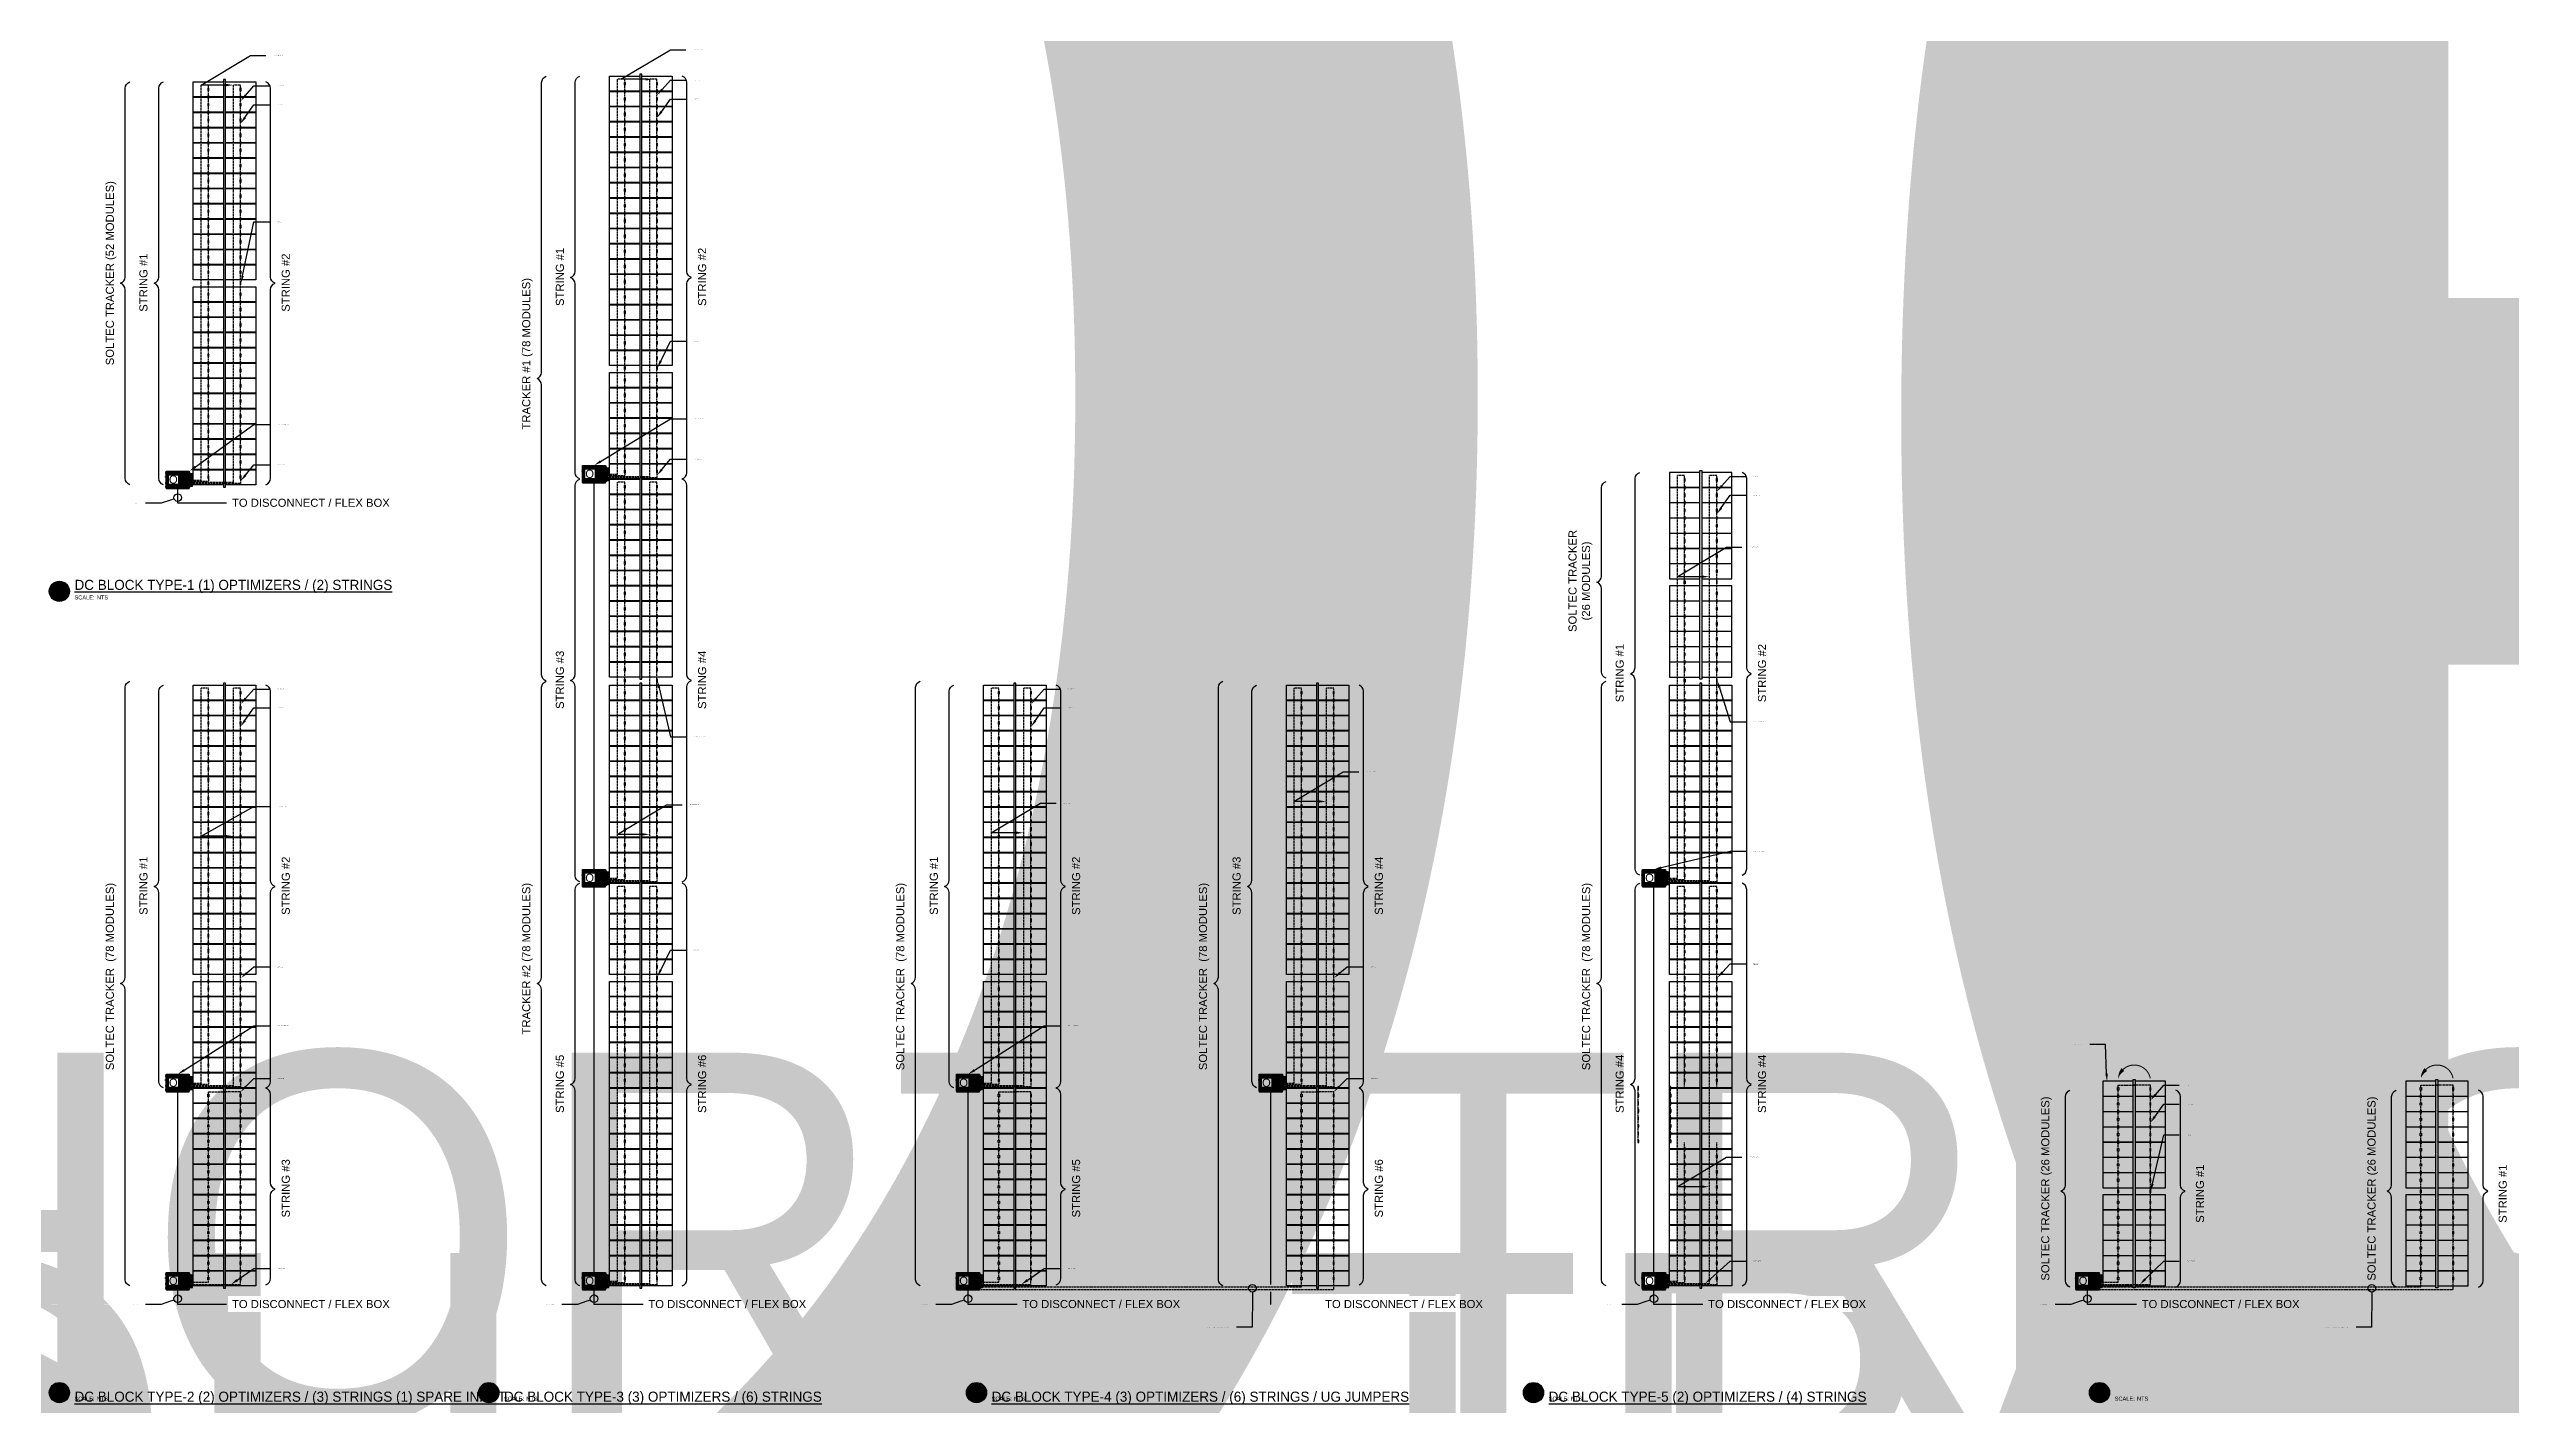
# Model space of a CAD drawing. Header units: feet. Extents: x -13743 to 68376, y -48 to 67763.
# Drawn here: x 1241 to 1851, y 63108 to 63444 of the extents above; entities that cross this region are included whole.
import ezdxf
from ezdxf import colors
from ezdxf.entities.mleader import LeaderData, LeaderLine
from ezdxf.enums import TextEntityAlignment as Align
from ezdxf.lldxf.tags import DXFTag
from ezdxf.math import Vec2, Vec3

# ---------------------------------------------------------------- set-up
doc = ezdxf.new("R2018")
doc.units = ezdxf.units.FT
doc.header["$MEASUREMENT"] = 0
doc.linetypes.add('HIDDEN', pattern=[0.375, 0.25, -0.125])
for name, color, linetype in [('E-CABL-DF', 10, 'DF_CABLE'), ('E-DC FEEDER', 10, 'DC TRUNK FEEDER'), ('E-DIM', 7, 'Continuous'), ('E-HARN-COMP', 8, 'Continuous'), ('E-OPT', 10, 'Continuous'), ('E-TRNK-CABL-NEG', 6, 'HIDDEN'), ('E-TRUNK-CABLE-POS', 6, 'HIDDEN'), ('G-ANNO-TEXT', 1, 'Continuous'), ('G-TEXT', 7, 'Continuous'), ('G-TITL-TEXT', 153, 'Continuous'), ('PVcase PV Modules (full frames)', 142, 'Continuous'), ('XREF', 7, 'Continuous')]:
    doc.layers.add(name, color=color, linetype=linetype)
doc.styles.add('NEI-A', font='arial.ttf')
doc.styles.get("Standard").update_dxf_attribs({"font": 'arial.ttf'})
tags = doc.linetypes.add('DC TRUNK FEEDER', pattern='A,0.5,-0.2,["DT",Standard,S=0.1,R=0,X=-0.1,Y=-0.05],-0.2', length=0.9).pattern_tags.tags
tags[6] = DXFTag(74, 10)
doc.linetypes.add('DF_CABLE', pattern='A,1,-0.2,["DF",Standard,S=0.1,R=0,X=-0.1,Y=-0.05],-0.2', length=1.4)

msp = doc.modelspace()

# ---------------------------------------------------------------- texts
at = {"layer": 'G-ANNO-TEXT', "char_height": 2, "attachment_point": 3, "rotation": 90, "style": 'NEI-A', "bg_fill": 3, "box_fill_scale": 1.5, "bg_fill_color": 256, "bg_fill_transparency": 0}
for s, insert, width in [('SOLTEC TRACKER (52 MODULES)', (1255.42, 63411.71, -3.82), 60.9313), ('STRING #1', (1263.74, 63393.77, -3.82), 13.9463), ('STRING #1', (1366.94, 63395.19, -3.82), 13.9463), ('TRACKER #1 (78 MODULES)', (1358.61, 63387.7, -3.82), 52.8604), ('SOLTEC TRACKER  (78 MODULES)', (1255.42, 63237.8, -3.82), 61.7076), ('TRACKER #2 (78 MODULES)', (1358.61, 63237.8, -3.82), 52.8604), ('SOLTEC TRACKER  (78 MODULES)', (1451.29, 63237.8, -3.82), 61.7076), ('SOLTEC TRACKER  (78 MODULES)', (1621.26, 63237.8, -3.82), 61.7076)]:
    msp.add_mtext(s, dxfattribs=dict(at, insert=insert, width=width))

# ---------------------------------------------------------------- blocks, each defined once
blk = doc.blocks.new('HT72-18X (2x39)')
for points in [[(49978.57, 17293.93), (49978.57, 17143.99), (49979.06, 17143.99), (49979.06, 17293.93), (49978.57, 17293.93)], [(49971.08, 17289.69), (49971.08, 17293.41), (49978.57, 17293.41), (49978.57, 17289.69), (49971.08, 17289.69)], [(49971.08, 17285.91), (49971.08, 17289.63), (49978.57, 17289.63), (49978.57, 17285.91), (49971.08, 17285.91)], [(49979.06, 17289.69), (49979.06, 17293.41), (49986.56, 17293.41), (49986.56, 17289.69), (49979.06, 17289.69)], [(49979.06, 17285.91), (49979.06, 17289.63), (49986.56, 17289.63), (49986.56, 17285.91), (49979.06, 17285.91)], [(49971.08, 17282.14), (49971.08, 17285.86), (49978.57, 17285.86), (49978.57, 17282.14), (49971.08, 17282.14)], [(49971.08, 17278.36), (49971.08, 17282.08), (49978.57, 17282.08), (49978.57, 17278.36), (49971.08, 17278.36)], [(49979.06, 17282.14), (49979.06, 17285.86), (49986.56, 17285.86), (49986.56, 17282.14), (49979.06, 17282.14)], [(49979.06, 17278.36), (49979.06, 17282.08), (49986.56, 17282.08), (49986.56, 17278.36), (49979.06, 17278.36)], [(49971.08, 17274.59), (49971.08, 17278.3), (49978.57, 17278.3), (49978.57, 17274.59), (49971.08, 17274.59)], [(49979.06, 17274.59), (49979.06, 17278.3), (49986.56, 17278.3), (49986.56, 17274.59), (49979.06, 17274.59)], [(49971.08, 17270.81), (49971.08, 17274.53), (49978.57, 17274.53), (49978.57, 17270.81), (49971.08, 17270.81)], [(49971.08, 17267.03), (49971.08, 17270.75), (49978.57, 17270.75), (49978.57, 17267.03), (49971.08, 17267.03)], [(49979.06, 17270.81), (49979.06, 17274.53), (49986.56, 17274.53), (49986.56, 17270.81), (49979.06, 17270.81)], [(49979.06, 17267.03), (49979.06, 17270.75), (49986.56, 17270.75), (49986.56, 17267.03), (49979.06, 17267.03)], [(49971.08, 17263.26), (49971.08, 17266.97), (49978.57, 17266.97), (49978.57, 17263.26), (49971.08, 17263.26)], [(49971.08, 17259.48), (49971.08, 17263.2), (49978.57, 17263.2), (49978.57, 17259.48), (49971.08, 17259.48)], [(49979.06, 17263.26), (49979.06, 17266.97), (49986.56, 17266.97), (49986.56, 17263.26), (49979.06, 17263.26)], [(49979.06, 17259.48), (49979.06, 17263.2), (49986.56, 17263.2), (49986.56, 17259.48), (49979.06, 17259.48)], [(49971.08, 17255.7), (49971.08, 17259.42), (49978.57, 17259.42), (49978.57, 17255.7), (49971.08, 17255.7)], [(49979.06, 17255.7), (49979.06, 17259.42), (49986.56, 17259.42), (49986.56, 17255.7), (49979.06, 17255.7)], [(49971.08, 17251.93), (49971.08, 17255.65), (49978.57, 17255.65), (49978.57, 17251.93), (49971.08, 17251.93)], [(49971.08, 17248.15), (49971.08, 17251.87), (49978.57, 17251.87), (49978.57, 17248.15), (49971.08, 17248.15)], [(49979.06, 17251.93), (49979.06, 17255.65), (49986.56, 17255.65), (49986.56, 17251.93), (49979.06, 17251.93)], [(49979.06, 17248.15), (49979.06, 17251.87), (49986.56, 17251.87), (49986.56, 17248.15), (49979.06, 17248.15)], [(49971.08, 17244.38), (49971.08, 17248.09), (49978.57, 17248.09), (49978.57, 17244.38), (49971.08, 17244.38)], [(49979.06, 17244.38), (49979.06, 17248.09), (49986.56, 17248.09), (49986.56, 17244.38), (49979.06, 17244.38)], [(49971.08, 17240.6), (49971.08, 17244.32), (49978.57, 17244.32), (49978.57, 17240.6), (49971.08, 17240.6)], [(49971.08, 17236.82), (49971.08, 17240.54), (49978.57, 17240.54), (49978.57, 17236.82), (49971.08, 17236.82)], [(49979.06, 17240.6), (49979.06, 17244.32), (49986.56, 17244.32), (49986.56, 17240.6), (49979.06, 17240.6)], [(49979.06, 17236.82), (49979.06, 17240.54), (49986.56, 17240.54), (49986.56, 17236.82), (49979.06, 17236.82)], [(49971.08, 17233.05), (49971.08, 17236.76), (49978.57, 17236.76), (49978.57, 17233.05), (49971.08, 17233.05)], [(49971.08, 17229.27), (49971.08, 17232.99), (49978.57, 17232.99), (49978.57, 17229.27), (49971.08, 17229.27)], [(49979.06, 17233.05), (49979.06, 17236.76), (49986.56, 17236.76), (49986.56, 17233.05), (49979.06, 17233.05)], [(49979.06, 17229.27), (49979.06, 17232.99), (49986.56, 17232.99), (49986.56, 17229.27), (49979.06, 17229.27)], [(49971.08, 17225.49), (49971.08, 17229.21), (49978.57, 17229.21), (49978.57, 17225.49), (49971.08, 17225.49)], [(49979.06, 17225.49), (49979.06, 17229.21), (49986.56, 17229.21), (49986.56, 17225.49), (49979.06, 17225.49)], [(49971.08, 17221.72), (49971.08, 17225.44), (49978.57, 17225.44), (49978.57, 17221.72), (49971.08, 17221.72)], [(49979.06, 17221.72), (49979.06, 17225.44), (49986.56, 17225.44), (49986.56, 17221.72), (49979.06, 17221.72)], [(49971.08, 17216.26), (49971.08, 17219.98), (49978.57, 17219.98), (49978.57, 17216.26), (49971.08, 17216.26)], [(49971.08, 17212.49), (49971.08, 17216.2), (49978.57, 17216.2), (49978.57, 17212.49), (49971.08, 17212.49)], [(49979.06, 17216.26), (49979.06, 17219.98), (49986.56, 17219.98), (49986.56, 17216.26), (49979.06, 17216.26)], [(49979.06, 17212.49), (49979.06, 17216.2), (49986.56, 17216.2), (49986.56, 17212.49), (49979.06, 17212.49)], [(49971.08, 17208.71), (49971.08, 17212.43), (49978.57, 17212.43), (49978.57, 17208.71), (49971.08, 17208.71)], [(49971.08, 17204.93), (49971.08, 17208.65), (49978.57, 17208.65), (49978.57, 17204.93), (49971.08, 17204.93)], [(49979.06, 17208.71), (49979.06, 17212.43), (49986.56, 17212.43), (49986.56, 17208.71), (49979.06, 17208.71)], [(49979.06, 17204.93), (49979.06, 17208.65), (49986.56, 17208.65), (49986.56, 17204.93), (49979.06, 17204.93)], [(49971.08, 17201.16), (49971.08, 17204.87), (49978.57, 17204.87), (49978.57, 17201.16), (49971.08, 17201.16)], [(49979.06, 17201.16), (49979.06, 17204.87), (49986.56, 17204.87), (49986.56, 17201.16), (49979.06, 17201.16)], [(49971.08, 17197.38), (49971.08, 17201.1), (49978.57, 17201.1), (49978.57, 17197.38), (49971.08, 17197.38)], [(49971.08, 17193.6), (49971.08, 17197.32), (49978.57, 17197.32), (49978.57, 17193.6), (49971.08, 17193.6)], [(49979.06, 17197.38), (49979.06, 17201.1), (49986.56, 17201.1), (49986.56, 17197.38), (49979.06, 17197.38)], [(49979.06, 17193.6), (49979.06, 17197.32), (49986.56, 17197.32), (49986.56, 17193.6), (49979.06, 17193.6)], [(49971.08, 17189.83), (49971.08, 17193.55), (49978.57, 17193.55), (49978.57, 17189.83), (49971.08, 17189.83)], [(49979.06, 17189.83), (49979.06, 17193.55), (49986.56, 17193.55), (49986.56, 17189.83), (49979.06, 17189.83)], [(49971.08, 17186.05), (49971.08, 17189.77), (49978.57, 17189.77), (49978.57, 17186.05), (49971.08, 17186.05)], [(49971.08, 17182.28), (49971.08, 17185.99), (49978.57, 17185.99), (49978.57, 17182.28), (49971.08, 17182.28)], [(49979.06, 17186.05), (49979.06, 17189.77), (49986.56, 17189.77), (49986.56, 17186.05), (49979.06, 17186.05)], [(49979.06, 17182.28), (49979.06, 17185.99), (49986.56, 17185.99), (49986.56, 17182.28), (49979.06, 17182.28)], [(49971.08, 17178.5), (49971.08, 17182.22), (49978.57, 17182.22), (49978.57, 17178.5), (49971.08, 17178.5)], [(49971.08, 17174.72), (49971.08, 17178.44), (49978.57, 17178.44), (49978.57, 17174.72), (49971.08, 17174.72)], [(49979.06, 17178.5), (49979.06, 17182.22), (49986.56, 17182.22), (49986.56, 17178.5), (49979.06, 17178.5)], [(49979.06, 17174.72), (49979.06, 17178.44), (49986.56, 17178.44), (49986.56, 17174.72), (49979.06, 17174.72)], [(49971.08, 17170.95), (49971.08, 17174.66), (49978.57, 17174.66), (49978.57, 17170.95), (49971.08, 17170.95)], [(49979.06, 17170.95), (49979.06, 17174.66), (49986.56, 17174.66), (49986.56, 17170.95), (49979.06, 17170.95)], [(49971.08, 17167.17), (49971.08, 17170.89), (49978.57, 17170.89), (49978.57, 17167.17), (49971.08, 17167.17)], [(49971.08, 17163.39), (49971.08, 17167.11), (49978.57, 17167.11), (49978.57, 17163.39), (49971.08, 17163.39)], [(49979.06, 17167.17), (49979.06, 17170.89), (49986.56, 17170.89), (49986.56, 17167.17), (49979.06, 17167.17)], [(49979.06, 17163.39), (49979.06, 17167.11), (49986.56, 17167.11), (49986.56, 17163.39), (49979.06, 17163.39)], [(49971.08, 17159.62), (49971.08, 17163.34), (49978.57, 17163.34), (49978.57, 17159.62), (49971.08, 17159.62)], [(49971.08, 17155.84), (49971.08, 17159.56), (49978.57, 17159.56), (49978.57, 17155.84), (49971.08, 17155.84)], [(49979.06, 17159.62), (49979.06, 17163.34), (49986.56, 17163.34), (49986.56, 17159.62), (49979.06, 17159.62)], [(49979.06, 17155.84), (49979.06, 17159.56), (49986.56, 17159.56), (49986.56, 17155.84), (49979.06, 17155.84)], [(49971.08, 17152.07), (49971.08, 17155.78), (49978.57, 17155.78), (49978.57, 17152.07), (49971.08, 17152.07)], [(49979.06, 17152.07), (49979.06, 17155.78), (49986.56, 17155.78), (49986.56, 17152.07), (49979.06, 17152.07)], [(49971.08, 17148.29), (49971.08, 17152.01), (49978.57, 17152.01), (49978.57, 17148.29), (49971.08, 17148.29)], [(49971.08, 17144.51), (49971.08, 17148.23), (49978.57, 17148.23), (49978.57, 17144.51), (49971.08, 17144.51)], [(49979.06, 17148.29), (49979.06, 17152.01), (49986.56, 17152.01), (49986.56, 17148.29), (49979.06, 17148.29)], [(49979.06, 17144.51), (49979.06, 17148.23), (49986.56, 17148.23), (49986.56, 17144.51), (49979.06, 17144.51)]]:
    blk.add_lwpolyline(points)
blk = doc.blocks.new('HT72-18X (2x13)')
for points in [[(50213.14, 17196.21), (50213.14, 17144.53), (50213.63, 17144.53), (50213.63, 17196.21), (50213.14, 17196.21)], [(50205.64, 17192.01), (50205.64, 17195.73), (50213.14, 17195.73), (50213.14, 17192.01), (50205.64, 17192.01)], [(50205.64, 17188.24), (50205.64, 17191.95), (50213.14, 17191.95), (50213.14, 17188.24), (50205.64, 17188.24)], [(50213.63, 17192.01), (50213.63, 17195.73), (50221.13, 17195.73), (50221.13, 17192.01), (50213.63, 17192.01)], [(50213.63, 17188.24), (50213.63, 17191.95), (50221.13, 17191.95), (50221.13, 17188.24), (50213.63, 17188.24)], [(50205.64, 17184.46), (50205.64, 17188.18), (50213.14, 17188.18), (50213.14, 17184.46), (50205.64, 17184.46)], [(50205.64, 17180.68), (50205.64, 17184.4), (50213.14, 17184.4), (50213.14, 17180.68), (50205.64, 17180.68)], [(50213.63, 17184.46), (50213.63, 17188.18), (50221.13, 17188.18), (50221.13, 17184.46), (50213.63, 17184.46)], [(50213.63, 17180.68), (50213.63, 17184.4), (50221.13, 17184.4), (50221.13, 17180.68), (50213.63, 17180.68)], [(50205.64, 17176.91), (50205.64, 17180.62), (50213.14, 17180.62), (50213.14, 17176.91), (50205.64, 17176.91)], [(50213.63, 17176.91), (50213.63, 17180.62), (50221.13, 17180.62), (50221.13, 17176.91), (50213.63, 17176.91)], [(50205.64, 17173.13), (50205.64, 17176.85), (50213.14, 17176.85), (50213.14, 17173.13), (50205.64, 17173.13)], [(50205.64, 17169.35), (50205.64, 17173.07), (50213.14, 17173.07), (50213.14, 17169.35), (50205.64, 17169.35)], [(50213.63, 17173.13), (50213.63, 17176.85), (50221.13, 17176.85), (50221.13, 17173.13), (50213.63, 17173.13)], [(50213.63, 17169.35), (50213.63, 17173.07), (50221.13, 17173.07), (50221.13, 17169.35), (50213.63, 17169.35)], [(50205.64, 17163.9), (50205.64, 17167.62), (50213.14, 17167.62), (50213.14, 17163.9), (50205.64, 17163.9)], [(50213.63, 17163.9), (50213.63, 17167.62), (50221.13, 17167.62), (50221.13, 17163.9), (50213.63, 17163.9)], [(50205.64, 17160.12), (50205.64, 17163.84), (50213.14, 17163.84), (50213.14, 17160.12), (50205.64, 17160.12)], [(50205.64, 17156.35), (50205.64, 17160.06), (50213.14, 17160.06), (50213.14, 17156.35), (50205.64, 17156.35)], [(50213.63, 17160.12), (50213.63, 17163.84), (50221.13, 17163.84), (50221.13, 17160.12), (50213.63, 17160.12)], [(50213.63, 17156.35), (50213.63, 17160.06), (50221.13, 17160.06), (50221.13, 17156.35), (50213.63, 17156.35)], [(50205.64, 17152.57), (50205.64, 17156.29), (50213.14, 17156.29), (50213.14, 17152.57), (50205.64, 17152.57)], [(50213.63, 17152.57), (50213.63, 17156.29), (50221.13, 17156.29), (50221.13, 17152.57), (50213.63, 17152.57)], [(50205.64, 17148.79), (50205.64, 17152.51), (50213.14, 17152.51), (50213.14, 17148.79), (50205.64, 17148.79)], [(50205.64, 17145.02), (50205.64, 17148.73), (50213.14, 17148.73), (50213.14, 17145.02), (50205.64, 17145.02)], [(50213.63, 17148.79), (50213.63, 17152.51), (50221.13, 17152.51), (50221.13, 17148.79), (50213.63, 17148.79)], [(50213.63, 17145.02), (50213.63, 17148.73), (50221.13, 17148.73), (50221.13, 17145.02), (50213.63, 17145.02)]]:
    blk.add_lwpolyline(points)
blk = doc.blocks.new('DETAIL-TITLE_WITH_SCALE')
at = {"layer": 'G-TITL-TEXT'}
h = blk.add_hatch(color=255, dxfattribs=at)
h.dxf.hatch_style = 1
h.paths.add_polyline_path([(-0.002, 0.001, 1), (0.498, 0.001, 1)])
blk.add_circle((0.25, 0), 0.25, dxfattribs=at)
at = {"color": 7, "insert": (0.625, -0.101), "char_height": 0.1, "attachment_point": 1, "style": 'NEI-A'}
blk.add_mtext_dynamic_manual_height_columns('\\pxt5;SCALE:', width=0.42193, gutter_width=0.547, heights=[0], dxfattribs=at)
at = {"color": 153, "style": 'NEI-A'}
blk.add_attdef('DETAIL_NO', text='', height=0.25, dxfattribs=at).set_placement((0.25, 0), align=Align.MIDDLE_CENTER)
at = {"color": 153, "lineweight": 30, "flags": 104}
blk.add_attdef('DETAIL_TITLE', text='', height=0.25, dxfattribs=at).set_placement((0.625, 0.024), align=Align.BOTTOM_LEFT)
at = {"color": 7, "style": 'NEI-A'}
blk.add_attdef('SCALE', text='', height=0.1, dxfattribs=at).set_placement((1.179, -0.101), align=Align.TOP_LEFT)
blk = doc.blocks.new('_DotBlank')
at = {"color": 0, "linetype": 'ByBlock', "lineweight": -2}
blk.add_line((-0.5, 0), (-1, 0), dxfattribs=at)
blk.add_circle((0, 0), 0.5, dxfattribs=at)
blk = doc.blocks.new('AMPT-OPTIMIZER')
at = {"layer": 'E-OPT'}
for p, q in [((5.88, 3.02), (5.87, 3.02)), ((5.88, 2.43), (5.87, 2.43)), ((5.88, 0.74), (5.87, 0.74)), ((6.03, 3.76), (6.17, 3.76)), ((6.03, 2.07), (6.17, 2.08)), ((6.03, 1.49), (6.17, 1.5)), ((6.05, 3.13), (6.53, 3.13)), ((6.05, 3.04), (6.53, 3.04)), ((6.53, 3.03), (6.05, 3.03)), ((6.05, 2.53), (6.53, 2.53)), ((6.05, 2.45), (6.53, 2.45)), ((6.53, 2.44), (6.05, 2.44)), ((6.05, 0.85), (6.53, 0.85)), ((6.05, 0.76), (6.53, 0.76)), ((6.53, 0.75), (6.05, 0.75)), ((6.17, 3.39), (6.17, 3.41)), ((6.17, 1.71), (6.17, 1.72)), ((6.17, 1.13), (6.17, 1.14)), ((6.4, 2.9), (6.3, 2.9)), ((6.4, 2.3), (6.3, 2.3)), ((6.4, 0.62), (6.3, 0.62))]:
    blk.add_line(p, q, dxfattribs=at)
for points in [[(-0.09, 4.01), (-0.13, 4.01), (-0.13, 3.91), (-0.09, 3.91)], [(-0.09, 3.82), (-0.13, 3.82), (-0.13, 3.72), (-0.09, 3.72)], [(-0.09, 2.92), (-0.13, 2.92), (-0.13, 3.03), (-0.09, 3.03)], [(-0.09, 2.8), (-0.13, 2.8), (-0.13, 2.91), (-0.09, 2.91)], [(-0.09, 1.54), (-0.13, 1.54), (-0.13, 1.43), (-0.09, 1.43)], [(-0.09, 1.42), (-0.13, 1.42), (-0.13, 1.31), (-0.09, 1.31)], [(-0.09, 0.62), (-0.13, 0.62), (-0.13, 0.52), (-0.09, 0.52)], [(-0.09, 0.43), (-0.13, 0.43), (-0.13, 0.33), (-0.09, 0.33)], [(-0.03, 4.03), (0, 4.03)], [(-0.03, 0.31), (0, 0.31)], [(0, 4.22), (0, 4.34), (5.73, 4.34), (5.73, 4.22)], [(1.32, 0.12), (0, 0.12), (0, 4.22), (1.32, 4.22)], [(0, 4.03), (5.73, 4.03)], [(0, 3.84), (5.73, 3.84)], [(0, 3.8), (5.73, 3.8)], [(0, 3.77), (5.73, 3.77)], [(0, 3.74), (5.73, 3.74)], [(0, 3.71), (5.73, 3.71)], [(0, 3.52), (5.73, 3.52)], [(0, 3.48), (5.73, 3.48)], [(0, 3.45), (5.73, 3.45)], [(0, 3.42), (5.73, 3.42)], [(0, 3.38), (5.73, 3.38)], [(0, 3.2), (5.73, 3.2)], [(0, 3.16), (5.73, 3.16)], [(0, 3.13), (5.73, 3.13)], [(0, 3.1), (5.73, 3.1)], [(0, 3.04), (5.73, 3.04)], [(0, 2.93), (5.73, 2.93)], [(0, 2.91), (5.73, 2.91)], [(0, 2.88), (5.73, 2.88)], [(0, 2.84), (5.73, 2.84)], [(0, 2.81), (5.73, 2.81)], [(0, 2.78), (5.73, 2.78)], [(0, 2.75), (5.73, 2.75)], [(0, 2.55), (5.73, 2.55)], [(0, 2.51), (5.73, 2.51)], [(0, 2.48), (5.73, 2.48)], [(0, 2.45), (5.73, 2.45)], [(0, 2.42), (5.73, 2.42)], [(0, 2.24), (5.73, 2.24)], [(0, 2.21), (5.73, 2.21)], [(0, 2.17), (5.73, 2.17)], [(0, 2.13), (5.73, 2.13)], [(0, 2.1), (5.73, 2.1)], [(0, 1.92), (5.73, 1.92)], [(0, 1.89), (5.73, 1.89)], [(0, 1.86), (5.73, 1.86)], [(0, 1.83), (5.73, 1.83)], [(0, 1.8), (5.73, 1.8)], [(0, 1.6), (5.73, 1.6)], [(0, 1.56), (5.73, 1.56)], [(0, 1.54), (5.73, 1.54)], [(0, 1.5), (5.73, 1.5)], [(0, 1.47), (5.73, 1.47)], [(0, 1.44), (5.73, 1.44)], [(0, 1.41), (5.73, 1.41)], [(0, 1.3), (5.73, 1.3)], [(0, 1.25), (5.73, 1.25)], [(0, 1.21), (5.73, 1.21)], [(0, 1.18), (5.73, 1.18)], [(0, 1.15), (5.73, 1.15)], [(0, 0.96), (5.73, 0.96)], [(0, 0.92), (5.73, 0.92)], [(0, 0.89), (5.73, 0.89)], [(0, 0.86), (5.73, 0.86)], [(0, 0.82), (5.73, 0.82)], [(0, 0.63), (5.73, 0.63)], [(0, 0.6), (5.73, 0.6)], [(0, 0.57), (5.73, 0.57)], [(0, 0.54), (5.73, 0.54)], [(0, 0.51), (5.73, 0.51)], [(0, 0.31), (5.73, 0.31)], [(0, 0.12), (0, 0), (5.73, 0), (5.73, 0.12)], [(2.03, 4.22), (1.45, 4.22)], [(2.03, 0.12), (1.45, 0.12)], [(2.8, 4.22), (2.23, 4.22)], [(2.8, 0.12), (2.23, 0.12)], [(4.28, 4.22), (2.93, 4.22)], [(4.28, 0.12), (2.93, 0.12)], [(4.4, 4.22), (5.73, 4.22), (5.73, 0.12), (4.4, 0.12)], [(5.73, 4.04), (5.78, 4.04), (5.78, 0.3), (5.73, 0.3)], [(5.78, 4.01), (5.82, 4.01), (5.82, 3.91), (5.78, 3.91)], [(5.78, 3.82), (5.82, 3.82), (5.82, 3.72), (5.78, 3.72)], [(5.78, 2.92), (5.82, 2.92), (5.82, 2.81), (5.78, 2.81)], [(5.78, 1.53), (5.82, 1.53), (5.82, 1.42), (5.78, 1.42)], [(5.78, 0.62), (5.82, 0.62), (5.82, 0.52), (5.78, 0.52)], [(5.78, 0.43), (5.82, 0.43), (5.82, 0.33), (5.78, 0.33)], [(5.87, 3.03), (5.87, 3.04), (5.86, 3.04)], [(5.87, 2.44), (5.87, 2.44), (5.86, 2.44)], [(5.87, 0.76), (5.87, 0.76), (5.86, 0.76)], [(5.9, 3.04), (5.88, 3.04), (5.88, 3.03)], [(5.9, 2.44), (5.88, 2.44), (5.88, 2.44)], [(5.9, 0.76), (5.88, 0.76), (5.88, 0.76)], [(5.9, 3.44), (5.97, 3.44), (5.97, 3.64), (5.9, 3.64)], [(5.9, 1.76), (5.97, 1.76), (5.97, 1.96), (5.9, 1.96)], [(5.9, 1.18), (5.97, 1.18), (5.97, 1.38), (5.9, 1.38)], [(6.11, 3.68), (6.11, 3.55), (6.11, 3.49)], [(6.11, 2), (6.11, 1.86), (6.11, 1.8)], [(6.11, 1.42), (6.11, 1.28), (6.11, 1.22)], [(6.17, 3.73), (6.17, 3.78), (6.2, 3.78)], [(6.17, 2.04), (6.17, 2.09), (6.2, 2.09)], [(6.17, 1.46), (6.17, 1.51), (6.2, 1.51)], [(6.2, 3.73), (6.2, 3.78), (6.25, 3.76), (6.25, 3.7)], [(6.2, 2.04), (6.2, 2.09), (6.25, 2.07), (6.25, 2.02)], [(6.2, 1.46), (6.2, 1.51), (6.25, 1.49), (6.25, 1.44)]]:
    blk.add_lwpolyline(points, dxfattribs=at)
for points in [[(-0.03, 0.3), (-0.03, 4.04), (-0.09, 4.04), (-0.09, 0.3)], [(1.44, 2.65), (1.48, 2.65), (1.48, 2.63), (1.44, 2.63), (1.44, 2.6), (1.43, 2.6), (1.43, 2.63), (1.39, 2.63), (1.39, 2.65), (1.43, 2.65), (1.43, 2.69), (1.44, 2.69)], [(1.44, 1.69), (1.48, 1.69), (1.48, 1.71), (1.44, 1.71), (1.44, 1.74), (1.43, 1.74), (1.43, 1.71), (1.39, 1.71), (1.39, 1.69), (1.43, 1.69), (1.43, 1.65), (1.44, 1.65)], [(1.99, 2.65), (2.03, 2.65), (2.03, 2.63), (1.99, 2.63), (1.99, 2.6), (1.98, 2.6), (1.98, 2.63), (1.94, 2.63), (1.94, 2.65), (1.98, 2.65), (1.98, 2.69), (1.99, 2.69)], [(1.99, 1.69), (2.03, 1.69), (2.03, 1.71), (1.99, 1.71), (1.99, 1.74), (1.98, 1.74), (1.98, 1.71), (1.94, 1.71), (1.94, 1.69), (1.98, 1.69), (1.98, 1.65), (1.99, 1.65)], [(5.86, 3.05), (5.86, 3.03), (5.87, 3.03), (5.87, 3.02), (5.88, 3.02), (5.88, 3.03), (5.9, 3.03), (5.9, 3.05), (5.88, 3.05), (5.88, 3.06), (5.87, 3.06), (5.87, 3.05)], [(5.86, 2.45), (5.86, 2.44), (5.87, 2.44), (5.87, 2.43), (5.88, 2.43), (5.88, 2.44), (5.9, 2.44), (5.9, 2.45), (5.88, 2.45), (5.88, 2.46), (5.87, 2.46), (5.87, 2.45)], [(5.86, 0.77), (5.86, 0.76), (5.87, 0.76), (5.87, 0.74), (5.88, 0.74), (5.88, 0.76), (5.9, 0.76), (5.9, 0.77), (5.88, 0.77), (5.88, 0.78), (5.87, 0.78), (5.87, 0.77)], [(5.87, 3.55), (5.87, 3.59), (5.88, 3.59), (5.88, 3.55)], [(5.87, 1.87), (5.87, 1.91), (5.88, 1.91), (5.88, 1.87)], [(5.87, 1.29), (5.87, 1.33), (5.88, 1.33), (5.88, 1.29)]]:
    blk.add_lwpolyline(points, close=True, dxfattribs=at)
for points in [[(6.03, 3.71), (6.18, 3.71), (6.17, 3.73), (6.2, 3.73), (6.25, 3.7), (6.25, 3.7, -0.417336), (6.25, 3.69), (6.03, 3.68, 0.407505), (6.03, 3.68)], [(6.03, 3.41), (6.18, 3.41), (6.17, 3.39), (6.2, 3.39), (6.25, 3.42), (6.25, 3.42, 0.417361), (6.25, 3.43), (6.03, 3.44, -0.407434), (6.03, 3.44)], [(6.03, 2.02), (6.18, 2.03), (6.17, 2.04), (6.2, 2.04), (6.25, 2.02), (6.25, 2.01, -0.417336), (6.25, 2.01), (6.03, 2, 0.407505), (6.03, 2)], [(6.03, 1.73), (6.18, 1.72), (6.17, 1.71), (6.2, 1.71), (6.25, 1.73), (6.25, 1.74, 0.417361), (6.25, 1.74), (6.03, 1.75, -0.407434), (6.03, 1.76)], [(6.03, 1.44), (6.18, 1.45), (6.17, 1.46), (6.2, 1.46), (6.25, 1.44), (6.25, 1.43, -0.417336), (6.25, 1.43), (6.03, 1.42, 0.407505), (6.03, 1.42)], [(6.03, 1.15), (6.18, 1.14), (6.17, 1.13), (6.2, 1.13), (6.25, 1.15), (6.25, 1.16, 0.417361), (6.25, 1.16), (6.03, 1.17, -0.407434), (6.03, 1.18)]]:
    blk.add_lwpolyline(points, format="xyb", dxfattribs=at)
for centre, radius in [((1.39, 4.22), 0.0616), ((1.39, 0.12), 0.0616), ((1.43, 2.64), 0.0939), ((1.43, 1.7), 0.0939), ((1.99, 2.64), 0.0939), ((1.99, 1.7), 0.0939), ((2.13, 4.22), 0.0994), ((2.13, 0.12), 0.0994), ((2.13, 4.22), 0.0473), ((2.13, 0.12), 0.0473), ((2.13, 4.22), 0.0136), ((2.13, 0.12), 0.0136), ((2.87, 4.22), 0.0616), ((2.87, 0.12), 0.0616), ((4.34, 4.22), 0.0616), ((4.34, 0.12), 0.0616), ((5.87, 3.57), 0.0426), ((5.88, 3.04), 0.0426), ((5.88, 2.44), 0.0426), ((5.87, 1.89), 0.0426), ((5.87, 1.31), 0.0426), ((5.88, 0.76), 0.0426)]:
    blk.add_circle(centre, radius, dxfattribs=at)
for points, degree, knots in [([(5.82, 3.78), (6.03, 3.78), (6.03, 3.69), (6.03, 3.69), (6.03, 3.59), (6.03, 3.5), (6.03, 3.4), (6.03, 3.4), (6.03, 3.39), (5.78, 3.39)], 1, [0.137833, 0.137833, 0.8295, 1.8295, 2.8295, 3.8295, 4.781137, 5.781137, 6.781137, 7.781137, 8.528711, 8.528711]), ([(6.4, 3.22), (6.4, 3.22), (6.4, 3.22), (6.4, 3.18), (6.3, 3.18), (6.3, 3.2), (6.3, 3.2), (6.28, 3.22), (5.78, 3.22)], 1, [0, 0, 1, 2, 3, 4, 5, 6, 7, 7.955035, 7.955035]), ([(6.4, 2.62), (6.4, 2.62), (6.4, 2.62), (6.4, 2.59), (6.3, 2.59), (6.3, 2.6), (6.3, 2.61), (6.28, 2.63), (5.78, 2.63)], 1, [0, 0, 1, 2, 3, 4, 5, 6, 7, 7.955035, 7.955035]), ([(5.78, 2.1), (6.03, 2.1), (6.03, 2.01), (6.03, 2), (6.03, 1.9), (6.03, 1.81), (6.03, 1.71), (6.03, 1.71), (6.03, 1.71), (5.78, 1.71)], 1, [0, 0, 0.8295, 1.8295, 2.8295, 3.8295, 4.781137, 5.781137, 6.781137, 7.781137, 8.528711, 8.528711]), ([(5.82, 1.52), (6.03, 1.52), (6.03, 1.43), (6.03, 1.42), (6.03, 1.32), (6.03, 1.23), (6.03, 1.13), (6.03, 1.13), (6.03, 1.13), (5.78, 1.13)], 1, [0.137833, 0.137833, 0.8295, 1.8295, 2.8295, 3.8295, 4.781137, 5.781137, 6.781137, 7.781137, 8.528711, 8.528711]), ([(6.4, 0.94), (6.4, 0.94), (6.4, 0.94), (6.4, 0.9), (6.3, 0.9), (6.3, 0.92), (6.3, 0.92), (6.28, 0.94), (5.78, 0.94)], 1, [0, 0, 1, 2, 3, 4, 5, 6, 7, 7.955035, 7.955035]), ([(5.9, 3.61), (5.9, 3.62), (5.9, 3.63), (5.9, 3.64), (5.89, 3.64), (5.88, 3.65), (5.84, 3.67), (5.82, 3.68), (5.8, 3.69), (5.8, 3.69), (5.8, 3.69), (5.8, 3.69), (5.79, 3.69), (5.79, 3.69), (5.79, 3.69), (5.79, 3.69), (5.79, 3.59), (5.79, 3.49), (5.79, 3.4), (5.79, 3.4), (5.79, 3.4), (5.79, 3.4), (5.8, 3.4), (5.8, 3.4), (5.8, 3.4), (5.8, 3.4), (5.82, 3.41), (5.84, 3.42), (5.88, 3.43), (5.89, 3.44), (5.9, 3.44), (5.9, 3.48), (5.9, 3.51), (5.9, 3.54)], 3, [0, 0, 0, 0, 0.175489, 0.175489, 0.175489, 0.425436, 0.675194, 1.175489, 1.175489, 1.175489, 1.339863, 1.811084, 1.995544, 2.099777, 2.175489, 2.175489, 2.175489, 3.175489, 3.175489, 3.175489, 3.20703, 3.28519, 3.460771, 3.984033, 4.175489, 4.175489, 4.175489, 4.676213, 4.925949, 5.175489, 5.175489, 5.175489, 5.657834, 5.657834, 5.657834, 5.657834]), ([(5.9, 1.92), (5.9, 1.93), (5.9, 1.94), (5.9, 1.96), (5.89, 1.96), (5.88, 1.97), (5.84, 1.98), (5.82, 1.99), (5.8, 2), (5.8, 2), (5.8, 2), (5.8, 2), (5.79, 2.01), (5.79, 2.01), (5.79, 2.01), (5.79, 2.01), (5.79, 1.91), (5.79, 1.81), (5.79, 1.71), (5.79, 1.71), (5.79, 1.71), (5.79, 1.71), (5.8, 1.71), (5.8, 1.71), (5.8, 1.71), (5.8, 1.71), (5.82, 1.72), (5.84, 1.73), (5.88, 1.75), (5.89, 1.76), (5.9, 1.76), (5.9, 1.79), (5.9, 1.82), (5.9, 1.85)], 3, [0, 0, 0, 0, 0.175489, 0.175489, 0.175489, 0.425436, 0.675194, 1.175489, 1.175489, 1.175489, 1.339863, 1.811084, 1.995544, 2.099777, 2.175489, 2.175489, 2.175489, 3.175489, 3.175489, 3.175489, 3.20703, 3.28519, 3.460771, 3.984033, 4.175489, 4.175489, 4.175489, 4.676213, 4.925949, 5.175489, 5.175489, 5.175489, 5.657834, 5.657834, 5.657834, 5.657834]), ([(5.79, 1.13), (5.79, 1.13), (5.79, 1.13), (5.79, 1.13), (5.8, 1.13), (5.8, 1.13), (5.8, 1.13), (5.8, 1.13), (5.82, 1.14), (5.84, 1.15), (5.88, 1.17), (5.89, 1.18), (5.9, 1.18), (5.9, 1.21), (5.9, 1.24), (5.9, 1.27)], 3, [2, 2, 2, 2, 2.031541, 2.109701, 2.285282, 2.808544, 3, 3, 3, 3.500724, 3.75046, 4, 4, 4, 4.482346, 4.482346, 4.482346, 4.482346]), ([(5.9, 1.34), (5.9, 1.35), (5.9, 1.36), (5.9, 1.38), (5.89, 1.38), (5.88, 1.39), (5.84, 1.4), (5.82, 1.41), (5.8, 1.42)], 3, [4.824511, 4.824511, 4.824511, 4.824511, 5, 5, 5, 5.249947, 5.499706, 5.975484, 5.975484, 5.975484, 5.975484]), ([(5.93, 3.17), (5.91, 3.18), (5.88, 3.2), (5.85, 3.21), (5.83, 3.22), (5.83, 3.22), (5.83, 3.22), (5.83, 3.22), (5.83, 3.22), (5.83, 3.22), (5.83, 3.22), (5.83, 3.22), (5.83, 3.13), (5.83, 3.03), (5.83, 2.94), (5.83, 2.94), (5.83, 2.94), (5.83, 2.94), (5.83, 2.94), (5.83, 2.95), (5.83, 2.95), (5.83, 2.95), (5.85, 2.95), (5.88, 2.97), (5.91, 2.98), (5.93, 2.99), (5.97, 2.99), (6.01, 2.99), (6.05, 2.99), (6.05, 3.05), (6.05, 3.11), (6.05, 3.17), (6.01, 3.17), (5.97, 3.17), (5.93, 3.17), (5.93, 3.11), (5.93, 3.05), (5.93, 2.99)], 3, [0, 0, 0, 0, 0.499249, 1, 1, 1, 1.191456, 1.714328, 1.889909, 1.968408, 2, 2, 2, 3, 3, 3, 3.075721, 3.180211, 3.36466, 3.835604, 4, 4, 4, 4.500323, 5, 5, 5, 6, 6, 6, 7, 7, 7, 8, 8, 8, 9, 9, 9, 9]), ([(5.93, 2.58), (5.91, 2.59), (5.88, 2.6), (5.85, 2.61), (5.83, 2.62), (5.83, 2.62), (5.83, 2.62), (5.83, 2.62), (5.83, 2.62), (5.83, 2.62), (5.83, 2.62), (5.83, 2.62), (5.83, 2.53), (5.83, 2.44), (5.83, 2.35), (5.83, 2.35), (5.83, 2.35), (5.83, 2.35), (5.83, 2.35), (5.83, 2.35), (5.83, 2.35), (5.83, 2.35), (5.85, 2.36), (5.88, 2.37), (5.91, 2.39), (5.93, 2.39), (5.97, 2.39), (6.01, 2.39), (6.05, 2.39), (6.05, 2.46), (6.05, 2.52), (6.05, 2.58), (6.01, 2.58), (5.97, 2.58), (5.93, 2.58), (5.93, 2.52), (5.93, 2.46), (5.93, 2.39)], 3, [0, 0, 0, 0, 0.499249, 1, 1, 1, 1.191456, 1.714328, 1.889909, 1.968408, 2, 2, 2, 3, 3, 3, 3.075721, 3.180211, 3.36466, 3.835604, 4, 4, 4, 4.500323, 5, 5, 5, 6, 6, 6, 7, 7, 7, 8, 8, 8, 9, 9, 9, 9]), ([(5.93, 0.89), (5.91, 0.9), (5.88, 0.92), (5.85, 0.93), (5.83, 0.94), (5.83, 0.94), (5.83, 0.94), (5.83, 0.94), (5.83, 0.94), (5.83, 0.94), (5.83, 0.94), (5.83, 0.94), (5.83, 0.85), (5.83, 0.75), (5.83, 0.66), (5.83, 0.66), (5.83, 0.66), (5.83, 0.66), (5.83, 0.67), (5.83, 0.67), (5.83, 0.67), (5.83, 0.67), (5.85, 0.67), (5.88, 0.69), (5.91, 0.7), (5.93, 0.71), (5.97, 0.71), (6.01, 0.71), (6.05, 0.71), (6.05, 0.77), (6.05, 0.83), (6.05, 0.89), (6.01, 0.89), (5.97, 0.89), (5.93, 0.89), (5.93, 0.83), (5.93, 0.77), (5.93, 0.71)], 3, [0, 0, 0, 0, 0.499249, 1, 1, 1, 1.191456, 1.714328, 1.889909, 1.968408, 2, 2, 2, 3, 3, 3, 3.075721, 3.180211, 3.36466, 3.835604, 4, 4, 4, 4.500323, 5, 5, 5, 6, 6, 6, 7, 7, 7, 8, 8, 8, 9, 9, 9, 9]), ([(5.97, 3.64), (5.98, 3.64), (5.99, 3.63), (6, 3.62), (6.01, 3.61), (6.02, 3.6), (6.02, 3.59), (6.03, 3.59), (6.03, 3.56), (6.03, 3.53), (6.03, 3.5), (6.02, 3.49), (6.02, 3.49), (6.01, 3.48), (6, 3.47), (5.99, 3.46), (5.98, 3.45), (5.97, 3.44)], 3, [0, 0, 0, 0, 0.249655, 0.499064, 0.749429, 0.874826, 1, 1, 1, 2, 2, 2, 2.121887, 2.244534, 2.492906, 2.745645, 3, 3, 3, 3]), ([(5.97, 1.96), (5.98, 1.95), (5.99, 1.94), (6, 1.93), (6.01, 1.92), (6.02, 1.91), (6.02, 1.91), (6.03, 1.9), (6.03, 1.87), (6.03, 1.84), (6.03, 1.81), (6.02, 1.81), (6.02, 1.8), (6.01, 1.8), (6, 1.78), (5.99, 1.77), (5.98, 1.76), (5.97, 1.76)], 3, [0, 0, 0, 0, 0.249655, 0.499064, 0.749429, 0.874826, 1, 1, 1, 2, 2, 2, 2.121887, 2.244534, 2.492906, 2.745645, 3, 3, 3, 3]), ([(5.97, 1.38), (5.98, 1.37), (5.99, 1.36), (6, 1.35), (6.01, 1.34), (6.02, 1.33), (6.02, 1.33), (6.03, 1.32), (6.03, 1.29), (6.03, 1.26), (6.03, 1.23), (6.02, 1.23), (6.02, 1.22), (6.01, 1.22), (6, 1.2), (5.99, 1.19), (5.98, 1.18), (5.97, 1.18)], 3, [0, 0, 0, 0, 0.249655, 0.499064, 0.749429, 0.874826, 1, 1, 1, 2, 2, 2, 2.121887, 2.244534, 2.492906, 2.745645, 3, 3, 3, 3]), ([(6.5, 3.66), (6.5, 3.66), (6.5, 3.66), (6.5, 3.66), (6.5, 3.66), (6.5, 3.66), (6.5, 3.65), (6.5, 3.65), (6.5, 3.65), (6.5, 3.66), (6.5, 3.66), (6.5, 3.66), (6.5, 3.66), (6.49, 3.67), (6.49, 3.67), (6.49, 3.67), (6.49, 3.67), (6.49, 3.67), (6.49, 3.67), (6.49, 3.67), (6.49, 3.67), (6.37, 3.67), (6.25, 3.67), (6.13, 3.67)], 3, [0, 0, 0, 0, 0.00679, 0.082907, 0.273787, 0.579512, 1, 1, 1, 1.184323, 1.369552, 1.431018, 1.494647, 1.57509, 1.669545, 1.75354, 1.803206, 1.860768, 1.942971, 2, 2, 2, 3, 3, 3, 3]), ([(6.13, 3.64), (6.25, 3.64), (6.37, 3.64), (6.49, 3.64), (6.49, 3.64), (6.49, 3.64), (6.49, 3.64), (6.49, 3.64), (6.49, 3.64), (6.49, 3.64), (6.49, 3.64), (6.5, 3.64), (6.5, 3.65), (6.5, 3.65), (6.5, 3.65), (6.5, 3.65), (6.5, 3.65), (6.5, 3.64), (6.5, 3.64), (6.5, 3.63), (6.5, 3.63), (6.5, 3.63), (6.5, 3.62), (6.5, 3.61), (6.5, 3.61), (6.5, 3.6), (6.5, 3.59), (6.5, 3.58), (6.5, 3.58), (6.5, 3.57), (6.5, 3.56), (6.5, 3.56), (6.5, 3.56), (6.5, 3.56), (6.5, 3.55), (6.5, 3.54), (6.5, 3.54), (6.5, 3.53), (6.5, 3.53), (6.5, 3.53), (6.5, 3.52), (6.5, 3.52), (6.5, 3.52), (6.5, 3.51), (6.5, 3.51), (6.5, 3.51), (6.5, 3.51)], 3, [0, 0, 0, 0, 1, 1, 1, 1.083046, 1.158085, 1.262935, 1.337098, 1.402233, 1.482349, 1.555826, 1.696592, 2, 2, 2, 2.04231, 2.094742, 2.1573, 2.195082, 2.234864, 2.276646, 2.343067, 2.413996, 2.488015, 2.563526, 2.640518, 2.718997, 2.791295, 2.862229, 2.931799, 3, 3, 3, 3.1834, 3.352569, 3.507508, 3.584771, 3.655787, 3.720526, 3.805907, 3.877192, 3.933172, 3.972439, 3.994995, 4, 4, 4, 4]), ([(6.49, 3.51), (6.49, 3.51), (6.49, 3.51), (6.49, 3.51), (6.49, 3.5), (6.49, 3.5), (6.49, 3.5), (6.49, 3.5), (6.49, 3.5), (6.37, 3.5), (6.25, 3.5), (6.13, 3.5)], 3, [0, 0, 0, 0, 0.056801, 0.266575, 0.453065, 0.690822, 0.873365, 1, 1, 1, 2, 2, 2, 2]), ([(6.5, 1.97), (6.5, 1.97), (6.5, 1.97), (6.5, 1.97), (6.5, 1.97), (6.5, 1.97), (6.5, 1.97), (6.5, 1.97), (6.5, 1.97), (6.5, 1.97), (6.5, 1.98), (6.5, 1.98), (6.5, 1.98), (6.49, 1.98), (6.49, 1.98), (6.49, 1.98), (6.49, 1.98), (6.49, 1.98), (6.49, 1.98), (6.49, 1.98), (6.49, 1.98), (6.37, 1.98), (6.25, 1.98), (6.13, 1.98)], 3, [0, 0, 0, 0, 0.00679, 0.082907, 0.273787, 0.579512, 1, 1, 1, 1.184323, 1.369552, 1.431018, 1.494647, 1.57509, 1.669545, 1.75354, 1.803206, 1.860768, 1.942971, 2, 2, 2, 3, 3, 3, 3]), ([(6.13, 1.95), (6.25, 1.95), (6.37, 1.95), (6.49, 1.95), (6.49, 1.95), (6.49, 1.95), (6.49, 1.95), (6.49, 1.95), (6.49, 1.96), (6.49, 1.96), (6.49, 1.96), (6.5, 1.96), (6.5, 1.96), (6.5, 1.97), (6.5, 1.97), (6.5, 1.97), (6.5, 1.96), (6.5, 1.96), (6.5, 1.95), (6.5, 1.95), (6.5, 1.95), (6.5, 1.94), (6.5, 1.94), (6.5, 1.93), (6.5, 1.92), (6.5, 1.92), (6.5, 1.91), (6.5, 1.9), (6.5, 1.89), (6.5, 1.89), (6.5, 1.88), (6.5, 1.88), (6.5, 1.87), (6.5, 1.87), (6.5, 1.87), (6.5, 1.86), (6.5, 1.85), (6.5, 1.85), (6.5, 1.84), (6.5, 1.84), (6.5, 1.84), (6.5, 1.83), (6.5, 1.83), (6.5, 1.83), (6.5, 1.83), (6.5, 1.83), (6.5, 1.83)], 3, [0, 0, 0, 0, 1, 1, 1, 1.083046, 1.158085, 1.262935, 1.337098, 1.402233, 1.482349, 1.555826, 1.696592, 2, 2, 2, 2.04231, 2.094742, 2.1573, 2.195082, 2.234864, 2.276646, 2.343067, 2.413996, 2.488015, 2.563526, 2.640518, 2.718997, 2.791295, 2.862229, 2.931799, 3, 3, 3, 3.1834, 3.352569, 3.507508, 3.584771, 3.655787, 3.720526, 3.805907, 3.877192, 3.933172, 3.972439, 3.994995, 4, 4, 4, 4]), ([(6.49, 1.82), (6.49, 1.82), (6.49, 1.82), (6.49, 1.82), (6.49, 1.82), (6.49, 1.82), (6.49, 1.82), (6.49, 1.82), (6.49, 1.82), (6.37, 1.82), (6.25, 1.82), (6.13, 1.82)], 3, [0, 0, 0, 0, 0.056801, 0.266575, 0.453065, 0.690822, 0.873365, 1, 1, 1, 2, 2, 2, 2]), ([(6.5, 1.39), (6.5, 1.39), (6.5, 1.39), (6.5, 1.39), (6.5, 1.39), (6.5, 1.39), (6.5, 1.39), (6.5, 1.39), (6.5, 1.39), (6.5, 1.39), (6.5, 1.4), (6.5, 1.4), (6.5, 1.4), (6.49, 1.4), (6.49, 1.4), (6.49, 1.4), (6.49, 1.4), (6.49, 1.4), (6.49, 1.4), (6.49, 1.4), (6.49, 1.4), (6.37, 1.4), (6.25, 1.4), (6.13, 1.4)], 3, [0, 0, 0, 0, 0.00679, 0.082907, 0.273787, 0.579512, 1, 1, 1, 1.184323, 1.369552, 1.431018, 1.494647, 1.57509, 1.669545, 1.75354, 1.803206, 1.860768, 1.942971, 2, 2, 2, 3, 3, 3, 3]), ([(6.13, 1.37), (6.25, 1.37), (6.37, 1.37), (6.49, 1.37), (6.49, 1.37), (6.49, 1.37), (6.49, 1.37), (6.49, 1.37), (6.49, 1.38), (6.49, 1.38), (6.49, 1.38), (6.5, 1.38), (6.5, 1.38), (6.5, 1.39), (6.5, 1.39), (6.5, 1.39), (6.5, 1.38), (6.5, 1.38), (6.5, 1.37), (6.5, 1.37), (6.5, 1.37), (6.5, 1.36), (6.5, 1.36), (6.5, 1.35), (6.5, 1.34), (6.5, 1.34), (6.5, 1.33), (6.5, 1.32), (6.5, 1.31), (6.5, 1.31), (6.5, 1.3), (6.5, 1.3), (6.5, 1.29), (6.5, 1.29), (6.5, 1.29), (6.5, 1.28), (6.5, 1.27), (6.5, 1.27), (6.5, 1.26), (6.5, 1.26), (6.5, 1.26), (6.5, 1.25), (6.5, 1.25), (6.5, 1.25), (6.5, 1.25), (6.5, 1.25), (6.5, 1.25)], 3, [0, 0, 0, 0, 1, 1, 1, 1.083046, 1.158085, 1.262935, 1.337098, 1.402233, 1.482349, 1.555826, 1.696592, 2, 2, 2, 2.04231, 2.094742, 2.1573, 2.195082, 2.234864, 2.276646, 2.343067, 2.413996, 2.488015, 2.563526, 2.640518, 2.718997, 2.791295, 2.862229, 2.931799, 3, 3, 3, 3.1834, 3.352569, 3.507508, 3.584771, 3.655787, 3.720526, 3.805907, 3.877192, 3.933172, 3.972439, 3.994995, 4, 4, 4, 4]), ([(6.49, 1.24), (6.49, 1.24), (6.49, 1.24), (6.49, 1.24), (6.49, 1.24), (6.49, 1.24), (6.49, 1.24), (6.49, 1.24), (6.49, 1.24), (6.37, 1.24), (6.25, 1.24), (6.13, 1.24)], 3, [0, 0, 0, 0, 0.056801, 0.266575, 0.453065, 0.690822, 0.873365, 1, 1, 1, 2, 2, 2, 2]), ([(6.28, 3.22), (6.28, 3.22), (6.28, 3.22), (6.28, 3.22), (6.28, 3.22), (6.28, 3.22), (6.28, 3.22), (6.28, 3.22), (6.28, 3.22), (6.28, 3.22), (6.29, 3.21), (6.3, 3.2), (6.3, 3.2)], 3, [0, 0, 0, 0, 1, 1, 1, 1.133744, 1.328934, 1.783703, 2, 2, 2, 3, 3, 3, 3]), ([(6.3, 2.97), (6.3, 2.96), (6.29, 2.95), (6.28, 2.95), (6.28, 2.95), (6.28, 2.95), (6.28, 2.94), (6.28, 2.94), (6.28, 2.94), (6.28, 2.94), (6.28, 2.91), (6.28, 2.89), (6.28, 2.86), (6.29, 2.86), (6.29, 2.87), (6.3, 2.88), (6.3, 2.91), (6.3, 2.94), (6.3, 2.97), (6.3, 2.97), (6.3, 2.98), (6.3, 2.98), (6.34, 2.98), (6.37, 2.98), (6.4, 2.98)], 3, [0, 0, 0, 0, 1, 1, 1, 1.158896, 1.546272, 1.765764, 2, 2, 2, 3, 3, 3, 4, 4, 4, 5, 5, 5, 6, 6, 6, 7, 7, 7, 7]), ([(6.28, 2.63), (6.28, 2.63), (6.28, 2.63), (6.28, 2.62), (6.28, 2.62), (6.28, 2.62), (6.28, 2.62), (6.28, 2.62), (6.28, 2.62), (6.28, 2.62), (6.29, 2.61), (6.3, 2.61), (6.3, 2.6)], 3, [0, 0, 0, 0, 1, 1, 1, 1.133744, 1.328934, 1.783703, 2, 2, 2, 3, 3, 3, 3]), ([(6.3, 2.37), (6.3, 2.36), (6.29, 2.36), (6.28, 2.35), (6.28, 2.35), (6.28, 2.35), (6.28, 2.35), (6.28, 2.35), (6.28, 2.35), (6.28, 2.35), (6.28, 2.32), (6.28, 2.29), (6.28, 2.26), (6.29, 2.27), (6.29, 2.27), (6.3, 2.28), (6.3, 2.31), (6.3, 2.34), (6.3, 2.37), (6.3, 2.38), (6.3, 2.38), (6.3, 2.38), (6.34, 2.38), (6.37, 2.38), (6.4, 2.38)], 3, [0, 0, 0, 0, 1, 1, 1, 1.158896, 1.546272, 1.765764, 2, 2, 2, 3, 3, 3, 4, 4, 4, 5, 5, 5, 6, 6, 6, 7, 7, 7, 7]), ([(6.28, 0.94), (6.28, 0.94), (6.28, 0.94), (6.28, 0.94), (6.28, 0.94), (6.28, 0.94), (6.28, 0.94), (6.28, 0.94), (6.28, 0.94), (6.28, 0.94), (6.29, 0.93), (6.3, 0.92), (6.3, 0.92)], 3, [0, 0, 0, 0, 1, 1, 1, 1.133744, 1.328934, 1.783703, 2, 2, 2, 3, 3, 3, 3]), ([(6.3, 0.69), (6.3, 0.68), (6.29, 0.67), (6.28, 0.67), (6.28, 0.67), (6.28, 0.67), (6.28, 0.66), (6.28, 0.66), (6.28, 0.66), (6.28, 0.66), (6.28, 0.63), (6.28, 0.61), (6.28, 0.58), (6.29, 0.58), (6.29, 0.59), (6.3, 0.6), (6.3, 0.63), (6.3, 0.66), (6.3, 0.69), (6.3, 0.69), (6.3, 0.7), (6.3, 0.7), (6.34, 0.7), (6.37, 0.7), (6.4, 0.7)], 3, [0, 0, 0, 0, 1, 1, 1, 1.158896, 1.546272, 1.765764, 2, 2, 2, 3, 3, 3, 4, 4, 4, 5, 5, 5, 6, 6, 6, 7, 7, 7, 7]), ([(6.49, 3.66), (6.49, 3.66), (6.49, 3.66), (6.5, 3.66), (6.5, 3.66), (6.5, 3.66), (6.5, 3.66), (6.5, 3.66), (6.5, 3.66), (6.5, 3.66), (6.5, 3.66)], 3, [0, 0, 0, 0, 0.122148, 0.248297, 0.373015, 0.498504, 0.624821, 0.749092, 0.874878, 1, 1, 1, 1]), ([(6.5, 3.51), (6.5, 3.51), (6.5, 3.51), (6.5, 3.51), (6.5, 3.51), (6.5, 3.51), (6.5, 3.51), (6.5, 3.51), (6.49, 3.51), (6.49, 3.51), (6.49, 3.51)], 3, [0, 0, 0, 0, 0.125061, 0.250714, 0.374997, 0.501326, 0.626689, 0.751419, 0.874759, 1, 1, 1, 1]), ([(6.49, 1.98), (6.49, 1.98), (6.49, 1.98), (6.5, 1.98), (6.5, 1.98), (6.5, 1.98), (6.5, 1.98), (6.5, 1.98), (6.5, 1.98), (6.5, 1.97), (6.5, 1.97)], 3, [0, 0, 0, 0, 0.122148, 0.248297, 0.373015, 0.498504, 0.624821, 0.749092, 0.874878, 1, 1, 1, 1]), ([(6.5, 1.83), (6.5, 1.83), (6.5, 1.83), (6.5, 1.83), (6.5, 1.83), (6.5, 1.83), (6.5, 1.82), (6.5, 1.82), (6.49, 1.82), (6.49, 1.82), (6.49, 1.82)], 3, [0, 0, 0, 0, 0.125061, 0.250714, 0.374997, 0.501326, 0.626689, 0.751419, 0.874759, 1, 1, 1, 1]), ([(6.49, 1.4), (6.49, 1.4), (6.49, 1.4), (6.5, 1.4), (6.5, 1.4), (6.5, 1.4), (6.5, 1.4), (6.5, 1.4), (6.5, 1.4), (6.5, 1.39), (6.5, 1.39)], 3, [0, 0, 0, 0, 0.122148, 0.248297, 0.373015, 0.498504, 0.624821, 0.749092, 0.874878, 1, 1, 1, 1]), ([(6.5, 1.25), (6.5, 1.25), (6.5, 1.25), (6.5, 1.25), (6.5, 1.25), (6.5, 1.25), (6.5, 1.24), (6.5, 1.24), (6.49, 1.24), (6.49, 1.24), (6.49, 1.24)], 3, [0, 0, 0, 0, 0.125061, 0.250714, 0.374997, 0.501326, 0.626689, 0.751419, 0.874759, 1, 1, 1, 1])]:
    blk.add_open_spline(points, degree=degree, knots=knots, dxfattribs=at)
for points in [[(5.78, 2.26), (6.28, 2.26)], [(5.82, 2.86), (6.28, 2.86)], [(5.82, 0.58), (6.28, 0.58)], [(6.03, 3.68), (6.11, 3.68), (6.13, 3.67), (6.13, 3.64), (6.13, 3.5), (6.13, 3.5), (6.11, 3.49), (6.03, 3.49)], [(6.03, 2), (6.11, 2), (6.13, 1.99), (6.13, 1.95), (6.13, 1.82), (6.13, 1.82), (6.11, 1.8), (6.03, 1.8)], [(6.03, 1.42), (6.11, 1.42), (6.13, 1.4), (6.13, 1.37), (6.13, 1.24), (6.13, 1.24), (6.11, 1.22), (6.03, 1.22)], [(6.05, 3.12), (6.53, 3.12), (6.53, 3.13), (6.53, 3.22), (6.53, 3.22), (6.53, 3.22), (6.4, 3.22), (6.4, 3.22), (6.4, 3.21), (6.4, 3.22), (6.4, 3.22)], [(6.05, 2.53), (6.53, 2.53), (6.53, 2.53), (6.53, 2.62), (6.53, 2.62), (6.53, 2.63), (6.4, 2.63), (6.4, 2.62), (6.4, 2.62), (6.4, 2.62), (6.4, 2.63)], [(6.05, 0.84), (6.53, 0.84), (6.53, 0.85), (6.53, 0.94), (6.53, 0.94), (6.53, 0.94), (6.4, 0.94), (6.4, 0.94), (6.4, 0.93), (6.4, 0.94), (6.4, 0.94)], [(6.25, 3.76), (6.25, 3.75), (6.25, 3.75), (6.25, 3.7)], [(6.25, 2.07), (6.25, 2.07), (6.25, 2.07), (6.25, 2.01)], [(6.25, 1.49), (6.25, 1.49), (6.25, 1.49), (6.25, 1.43)], [(6.4, 3.22), (6.4, 3.21), (6.4, 3.18)], [(6.4, 2.94), (6.4, 2.95), (6.4, 2.98), (6.4, 2.98), (6.4, 2.94), (6.4, 2.94), (6.4, 2.94), (6.4, 2.86), (6.53, 2.86), (6.53, 2.94), (6.53, 2.95), (6.53, 3.03), (6.53, 3.04), (6.53, 3.12)], [(6.4, 2.94), (6.4, 2.86), (6.4, 2.86)], [(6.4, 2.62), (6.4, 2.62), (6.4, 2.59)], [(6.4, 2.35), (6.4, 2.35), (6.4, 2.38), (6.4, 2.38), (6.4, 2.35), (6.4, 2.35), (6.4, 2.35), (6.4, 2.26), (6.53, 2.26), (6.53, 2.35), (6.53, 2.35), (6.53, 2.44), (6.53, 2.45), (6.53, 2.53)], [(6.4, 2.35), (6.4, 2.27), (6.4, 2.26)], [(6.4, 0.94), (6.4, 0.93), (6.4, 0.9)], [(6.4, 0.66), (6.4, 0.67), (6.4, 0.7), (6.4, 0.7), (6.4, 0.67), (6.4, 0.66), (6.4, 0.66), (6.4, 0.58), (6.53, 0.58), (6.53, 0.66), (6.53, 0.67), (6.53, 0.75), (6.53, 0.76), (6.53, 0.84)], [(6.4, 0.67), (6.4, 0.58), (6.4, 0.58)]]:
    blk.add_open_spline(points, degree=1, dxfattribs=at)
for points in [[(6.03, 3.49), (6.03, 3.49), (6.03, 3.49), (6.14, 3.48), (6.25, 3.48), (6.25, 3.48), (6.25, 3.47), (6.25, 3.45), (6.25, 3.42)], [(6.03, 1.8), (6.03, 1.8), (6.03, 1.8), (6.14, 1.8), (6.25, 1.79), (6.25, 1.79), (6.25, 1.79), (6.25, 1.76), (6.25, 1.74)], [(6.03, 1.22), (6.03, 1.22), (6.03, 1.22), (6.14, 1.22), (6.25, 1.21), (6.25, 1.21), (6.25, 1.21), (6.25, 1.18), (6.25, 1.16)]]:
    blk.add_rational_spline(points, [1, 0.907480128539, 1, 1, 1, 0.717204342147, 1, 1, 1], degree=2, knots=[0, 0, 0, 0.8671, 0.8671, 1.8671, 1.8671, 3.409128, 3.409128, 4.409128, 4.409128, 4.409128], dxfattribs=at)
at = {"layer": 'E-OPT', "insert": (0.68, 3.25), "char_height": 2, "width": 2.285, "attachment_point": 1, "bg_fill": 3, "box_fill_scale": 1, "bg_fill_color": 256, "bg_fill_transparency": 0}
blk.add_mtext('OPT', dxfattribs=at)
blk = doc.blocks.new('HT72-18X (2x26)')
for points in [[(50089.98, 17241.1), (50089.98, 17244.82), (50097.48, 17244.82), (50097.48, 17241.1), (50089.98, 17241.1)], [(50097.48, 17245.44), (50097.48, 17144.39), (50097.97, 17144.39), (50097.97, 17245.44), (50097.48, 17245.44)], [(50097.97, 17241.1), (50097.97, 17244.82), (50105.47, 17244.82), (50105.47, 17241.1), (50097.97, 17241.1)], [(50089.98, 17237.33), (50089.98, 17241.04), (50097.48, 17241.04), (50097.48, 17237.33), (50089.98, 17237.33)], [(50097.97, 17237.33), (50097.97, 17241.04), (50105.47, 17241.04), (50105.47, 17237.33), (50097.97, 17237.33)], [(50089.98, 17233.55), (50089.98, 17237.27), (50097.48, 17237.27), (50097.48, 17233.55), (50089.98, 17233.55)], [(50089.98, 17229.77), (50089.98, 17233.49), (50097.48, 17233.49), (50097.48, 17229.77), (50089.98, 17229.77)], [(50097.97, 17233.55), (50097.97, 17237.27), (50105.47, 17237.27), (50105.47, 17233.55), (50097.97, 17233.55)], [(50097.97, 17229.77), (50097.97, 17233.49), (50105.47, 17233.49), (50105.47, 17229.77), (50097.97, 17229.77)], [(50089.98, 17226), (50089.98, 17229.72), (50097.48, 17229.72), (50097.48, 17226), (50089.98, 17226)], [(50097.97, 17226), (50097.97, 17229.72), (50105.47, 17229.72), (50105.47, 17226), (50097.97, 17226)], [(50089.98, 17222.22), (50089.98, 17225.94), (50097.48, 17225.94), (50097.48, 17222.22), (50089.98, 17222.22)], [(50089.98, 17218.45), (50089.98, 17222.16), (50097.48, 17222.16), (50097.48, 17218.45), (50089.98, 17218.45)], [(50097.97, 17222.22), (50097.97, 17225.94), (50105.47, 17225.94), (50105.47, 17222.22), (50097.97, 17222.22)], [(50097.97, 17218.45), (50097.97, 17222.16), (50105.47, 17222.16), (50105.47, 17218.45), (50097.97, 17218.45)], [(50089.98, 17214.67), (50089.98, 17218.39), (50097.48, 17218.39), (50097.48, 17214.67), (50089.98, 17214.67)], [(50089.98, 17210.89), (50089.98, 17214.61), (50097.48, 17214.61), (50097.48, 17210.89), (50089.98, 17210.89)], [(50097.97, 17214.67), (50097.97, 17218.39), (50105.47, 17218.39), (50105.47, 17214.67), (50097.97, 17214.67)], [(50097.97, 17210.89), (50097.97, 17214.61), (50105.47, 17214.61), (50105.47, 17210.89), (50097.97, 17210.89)], [(50089.98, 17207.12), (50089.98, 17210.83), (50097.48, 17210.83), (50097.48, 17207.12), (50089.98, 17207.12)], [(50097.97, 17207.12), (50097.97, 17210.83), (50105.47, 17210.83), (50105.47, 17207.12), (50097.97, 17207.12)], [(50089.98, 17203.34), (50089.98, 17207.06), (50097.48, 17207.06), (50097.48, 17203.34), (50089.98, 17203.34)], [(50089.98, 17199.56), (50089.98, 17203.28), (50097.48, 17203.28), (50097.48, 17199.56), (50089.98, 17199.56)], [(50097.97, 17203.34), (50097.97, 17207.06), (50105.47, 17207.06), (50105.47, 17203.34), (50097.97, 17203.34)], [(50097.97, 17199.56), (50097.97, 17203.28), (50105.47, 17203.28), (50105.47, 17199.56), (50097.97, 17199.56)], [(50089.98, 17195.79), (50089.98, 17199.51), (50097.48, 17199.51), (50097.48, 17195.79), (50089.98, 17195.79)], [(50097.97, 17195.79), (50097.97, 17199.51), (50105.47, 17199.51), (50105.47, 17195.79), (50097.97, 17195.79)], [(50089.98, 17190.33), (50089.98, 17194.05), (50097.48, 17194.05), (50097.48, 17190.33), (50089.98, 17190.33)], [(50089.98, 17186.56), (50089.98, 17190.27), (50097.48, 17190.27), (50097.48, 17186.56), (50089.98, 17186.56)], [(50097.97, 17190.33), (50097.97, 17194.05), (50105.47, 17194.05), (50105.47, 17190.33), (50097.97, 17190.33)], [(50097.97, 17186.56), (50097.97, 17190.27), (50105.47, 17190.27), (50105.47, 17186.56), (50097.97, 17186.56)], [(50089.98, 17182.78), (50089.98, 17186.5), (50097.48, 17186.5), (50097.48, 17182.78), (50089.98, 17182.78)], [(50097.97, 17182.78), (50097.97, 17186.5), (50105.47, 17186.5), (50105.47, 17182.78), (50097.97, 17182.78)], [(50089.98, 17179), (50089.98, 17182.72), (50097.48, 17182.72), (50097.48, 17179), (50089.98, 17179)], [(50089.98, 17175.23), (50089.98, 17178.94), (50097.48, 17178.94), (50097.48, 17175.23), (50089.98, 17175.23)], [(50097.97, 17179), (50097.97, 17182.72), (50105.47, 17182.72), (50105.47, 17179), (50097.97, 17179)], [(50097.97, 17175.23), (50097.97, 17178.94), (50105.47, 17178.94), (50105.47, 17175.23), (50097.97, 17175.23)], [(50089.98, 17171.45), (50089.98, 17175.17), (50097.48, 17175.17), (50097.48, 17171.45), (50089.98, 17171.45)], [(50097.97, 17171.45), (50097.97, 17175.17), (50105.47, 17175.17), (50105.47, 17171.45), (50097.97, 17171.45)], [(50089.98, 17167.68), (50089.98, 17171.39), (50097.48, 17171.39), (50097.48, 17167.68), (50089.98, 17167.68)], [(50089.98, 17163.9), (50089.98, 17167.62), (50097.48, 17167.62), (50097.48, 17163.9), (50089.98, 17163.9)], [(50097.97, 17167.68), (50097.97, 17171.39), (50105.47, 17171.39), (50105.47, 17167.68), (50097.97, 17167.68)], [(50097.97, 17163.9), (50097.97, 17167.62), (50105.47, 17167.62), (50105.47, 17163.9), (50097.97, 17163.9)], [(50089.98, 17160.12), (50089.98, 17163.84), (50097.48, 17163.84), (50097.48, 17160.12), (50089.98, 17160.12)], [(50089.98, 17156.35), (50089.98, 17160.06), (50097.48, 17160.06), (50097.48, 17156.35), (50089.98, 17156.35)], [(50097.97, 17160.12), (50097.97, 17163.84), (50105.47, 17163.84), (50105.47, 17160.12), (50097.97, 17160.12)], [(50097.97, 17156.35), (50097.97, 17160.06), (50105.47, 17160.06), (50105.47, 17156.35), (50097.97, 17156.35)], [(50089.98, 17152.57), (50089.98, 17156.29), (50097.48, 17156.29), (50097.48, 17152.57), (50089.98, 17152.57)], [(50097.97, 17152.57), (50097.97, 17156.29), (50105.47, 17156.29), (50105.47, 17152.57), (50097.97, 17152.57)], [(50089.98, 17148.79), (50089.98, 17152.51), (50097.48, 17152.51), (50097.48, 17148.79), (50089.98, 17148.79)], [(50089.98, 17145.02), (50089.98, 17148.73), (50097.48, 17148.73), (50097.48, 17145.02), (50089.98, 17145.02)], [(50097.97, 17148.79), (50097.97, 17152.51), (50105.47, 17152.51), (50105.47, 17148.79), (50097.97, 17148.79)], [(50097.97, 17145.02), (50097.97, 17148.73), (50105.47, 17148.73), (50105.47, 17145.02), (50097.97, 17145.02)]]:
    blk.add_lwpolyline(points)
blk = doc.blocks.new('sub-title')
at = {"color": 153, "lineweight": 30, "flags": 106}
blk.add_attdef('SUB_TITLE', text='', height=0.1875, dxfattribs=at).set_placement((0, 0.1875), align=Align.MIDDLE_CENTER)
blk = doc.blocks.new('DETAIL_TITLE')
blk.add_circle((0.5923, -0.5126), 0.25)
at = {"style": 'NEI-A', "flags": 8}
blk.add_attdef('#', text='', height=0.2, dxfattribs=at).set_placement((0.5922, -0.5109), align=Align.MIDDLE_CENTER)
at = {"lineweight": 30, "flags": 104}
blk.add_attdef('DETAIL_TITLE', text='', height=0.2, dxfattribs=at).set_placement((0.9099, -0.5251), align=Align.BOTTOM_LEFT)
at = {"style": 'NEI-A'}
for tag, p in [('SCALE:', (0.9386, -0.7379)), ('1"_=_', (1.5474, -0.7379))]:
    blk.add_attdef(tag, text='', height=0.1, dxfattribs=at).set_placement(p, align=Align.BOTTOM_LEFT)

# ---------------------------------------------------------------- linework, layer by layer
at = {"layer": 'E-CABL-DF', "linetype": 'Continuous', "flags": 128}
msp.add_lwpolyline([(1481.23, 63133.31), (1477.36, 63133.31), (1469.1, 63133.31), (1469.1, 63136.94)], dxfattribs=at)
msp.add_lwpolyline([(1556.25, 63133.31, 0, 1, 0), (1552.39, 63133.31, 0, 0, 0), (1544.13, 63133.31, 0, 0, 0)], format="xyseb", dxfattribs=at)
at = {"layer": 'E-DC FEEDER', "flags": 128}
for points in [[(1376.43, 63141.28), (1376.43, 63336.73)], [(1273.24, 63141.28), (1273.24, 63186.03)], [(1544.13, 63133.31), (1544.13, 63136.47)]]:
    msp.add_lwpolyline(points, dxfattribs=at)
at = {"layer": 'E-HARN-COMP'}
for points in [[(1280.98, 63434.73), (1280.68, 63434.73), (1280.68, 63434.11), (1280.98, 63434.11)], [(1384.17, 63436.16), (1383.87, 63436.16), (1383.87, 63435.53), (1384.17, 63435.53)], [(1384.12, 63434.34), (1383.93, 63434.34), (1383.93, 63433.96), (1384.12, 63433.96)], [(1392.16, 63436.16), (1391.86, 63436.16), (1391.86, 63435.53), (1392.16, 63435.53)], [(1392.11, 63434.34), (1391.92, 63434.34), (1391.92, 63433.96), (1392.11, 63433.96)], [(1280.98, 63430.96), (1280.68, 63430.96), (1280.68, 63430.33), (1280.98, 63430.33)], [(1280.93, 63432.91), (1280.73, 63432.91), (1280.73, 63432.53), (1280.93, 63432.53)], [(1280.93, 63432.53), (1280.73, 63432.53), (1280.73, 63432.15), (1280.93, 63432.15)], [(1280.93, 63429.14), (1280.73, 63429.14), (1280.73, 63428.76), (1280.93, 63428.76)], [(1280.93, 63428.76), (1280.73, 63428.76), (1280.73, 63428.38), (1280.93, 63428.38)], [(1384.17, 63432.38), (1383.87, 63432.38), (1383.87, 63431.76), (1384.17, 63431.76)], [(1384.17, 63428.6), (1383.87, 63428.6), (1383.87, 63427.98), (1384.17, 63427.98)], [(1384.12, 63433.96), (1383.93, 63433.96), (1383.93, 63433.58), (1384.12, 63433.58)], [(1384.12, 63430.56), (1383.93, 63430.56), (1383.93, 63430.18), (1384.12, 63430.18)], [(1384.12, 63430.18), (1383.93, 63430.18), (1383.93, 63429.8), (1384.12, 63429.8)], [(1392.16, 63432.38), (1391.86, 63432.38), (1391.86, 63431.76), (1392.16, 63431.76)], [(1392.16, 63428.6), (1391.86, 63428.6), (1391.86, 63427.98), (1392.16, 63427.98)], [(1392.11, 63433.96), (1391.92, 63433.96), (1391.92, 63433.58), (1392.11, 63433.58)], [(1392.11, 63430.56), (1391.92, 63430.56), (1391.92, 63430.18), (1392.11, 63430.18)], [(1392.11, 63430.18), (1391.92, 63430.18), (1391.92, 63429.8), (1392.11, 63429.8)], [(1280.98, 63427.18), (1280.68, 63427.18), (1280.68, 63426.56), (1280.98, 63426.56)], [(1280.98, 63423.4), (1280.68, 63423.4), (1280.68, 63422.78), (1280.98, 63422.78)], [(1280.93, 63425.36), (1280.73, 63425.36), (1280.73, 63424.98), (1280.93, 63424.98)], [(1280.93, 63424.98), (1280.73, 63424.98), (1280.73, 63424.6), (1280.93, 63424.6)], [(1384.17, 63424.83), (1383.87, 63424.83), (1383.87, 63424.21), (1384.17, 63424.21)], [(1384.12, 63426.78), (1383.93, 63426.78), (1383.93, 63426.4), (1384.12, 63426.4)], [(1384.12, 63426.4), (1383.93, 63426.4), (1383.93, 63426.02), (1384.12, 63426.02)], [(1384.12, 63423.01), (1383.93, 63423.01), (1383.93, 63422.63), (1384.12, 63422.63)], [(1384.12, 63422.63), (1383.93, 63422.63), (1383.93, 63422.25), (1384.12, 63422.25)], [(1392.16, 63424.83), (1391.86, 63424.83), (1391.86, 63424.21), (1392.16, 63424.21)], [(1392.11, 63426.78), (1391.92, 63426.78), (1391.92, 63426.4), (1392.11, 63426.4)], [(1392.11, 63426.4), (1391.92, 63426.4), (1391.92, 63426.02), (1392.11, 63426.02)], [(1392.11, 63423.01), (1391.92, 63423.01), (1391.92, 63422.63), (1392.11, 63422.63)], [(1392.11, 63422.63), (1391.92, 63422.63), (1391.92, 63422.25), (1392.11, 63422.25)], [(1280.98, 63419.63), (1280.68, 63419.63), (1280.68, 63419.01), (1280.98, 63419.01)], [(1280.98, 63415.85), (1280.68, 63415.85), (1280.68, 63415.23), (1280.98, 63415.23)], [(1280.93, 63421.59), (1280.73, 63421.59), (1280.73, 63421.2), (1280.93, 63421.2)], [(1280.93, 63421.2), (1280.73, 63421.2), (1280.73, 63420.82), (1280.93, 63420.82)], [(1280.93, 63417.81), (1280.73, 63417.81), (1280.73, 63417.43), (1280.93, 63417.43)], [(1280.93, 63417.43), (1280.73, 63417.43), (1280.73, 63417.05), (1280.93, 63417.05)], [(1288.97, 63419.63), (1288.67, 63419.63), (1288.67, 63419.01), (1288.97, 63419.01)], [(1288.97, 63415.85), (1288.67, 63415.85), (1288.67, 63415.23), (1288.97, 63415.23)], [(1288.92, 63421.59), (1288.72, 63421.59), (1288.72, 63421.2), (1288.92, 63421.2)], [(1288.92, 63421.2), (1288.72, 63421.2), (1288.72, 63420.82), (1288.92, 63420.82)], [(1288.92, 63417.81), (1288.72, 63417.81), (1288.72, 63417.43), (1288.92, 63417.43)], [(1288.92, 63417.43), (1288.72, 63417.43), (1288.72, 63417.05), (1288.92, 63417.05)], [(1384.17, 63421.05), (1383.87, 63421.05), (1383.87, 63420.43), (1384.17, 63420.43)], [(1384.17, 63417.27), (1383.87, 63417.27), (1383.87, 63416.65), (1384.17, 63416.65)], [(1384.12, 63419.23), (1383.93, 63419.23), (1383.93, 63418.85), (1384.12, 63418.85)], [(1384.12, 63418.85), (1383.93, 63418.85), (1383.93, 63418.47), (1384.12, 63418.47)], [(1392.16, 63421.05), (1391.86, 63421.05), (1391.86, 63420.43), (1392.16, 63420.43)], [(1392.16, 63417.27), (1391.86, 63417.27), (1391.86, 63416.65), (1392.16, 63416.65)], [(1392.11, 63419.23), (1391.92, 63419.23), (1391.92, 63418.85), (1392.11, 63418.85)], [(1392.11, 63418.85), (1391.92, 63418.85), (1391.92, 63418.47), (1392.11, 63418.47)], [(1280.98, 63412.07), (1280.68, 63412.07), (1280.68, 63411.45), (1280.98, 63411.45)], [(1280.93, 63414.03), (1280.73, 63414.03), (1280.73, 63413.65), (1280.93, 63413.65)], [(1280.93, 63413.65), (1280.73, 63413.65), (1280.73, 63413.27), (1280.93, 63413.27)], [(1280.93, 63410.26), (1280.73, 63410.26), (1280.73, 63409.88), (1280.93, 63409.88)], [(1280.93, 63409.88), (1280.73, 63409.88), (1280.73, 63409.5), (1280.93, 63409.5)], [(1288.97, 63412.07), (1288.67, 63412.07), (1288.67, 63411.45), (1288.97, 63411.45)], [(1288.92, 63414.03), (1288.72, 63414.03), (1288.72, 63413.65), (1288.92, 63413.65)], [(1288.92, 63413.65), (1288.72, 63413.65), (1288.72, 63413.27), (1288.92, 63413.27)], [(1288.92, 63410.26), (1288.72, 63410.26), (1288.72, 63409.88), (1288.92, 63409.88)], [(1288.92, 63409.88), (1288.72, 63409.88), (1288.72, 63409.5), (1288.92, 63409.5)], [(1384.17, 63413.5), (1383.87, 63413.5), (1383.87, 63412.88), (1384.17, 63412.88)], [(1384.17, 63409.72), (1383.87, 63409.72), (1383.87, 63409.1), (1384.17, 63409.1)], [(1384.12, 63415.46), (1383.93, 63415.46), (1383.93, 63415.08), (1384.12, 63415.08)], [(1384.12, 63415.08), (1383.93, 63415.08), (1383.93, 63414.69), (1384.12, 63414.69)], [(1384.12, 63411.68), (1383.93, 63411.68), (1383.93, 63411.3), (1384.12, 63411.3)], [(1384.12, 63411.3), (1383.93, 63411.3), (1383.93, 63410.92), (1384.12, 63410.92)], [(1392.16, 63413.5), (1391.86, 63413.5), (1391.86, 63412.88), (1392.16, 63412.88)], [(1392.16, 63409.72), (1391.86, 63409.72), (1391.86, 63409.1), (1392.16, 63409.1)], [(1392.11, 63415.46), (1391.92, 63415.46), (1391.92, 63415.08), (1392.11, 63415.08)], [(1392.11, 63415.08), (1391.92, 63415.08), (1391.92, 63414.69), (1392.11, 63414.69)], [(1392.11, 63411.68), (1391.92, 63411.68), (1391.92, 63411.3), (1392.11, 63411.3)], [(1392.11, 63411.3), (1391.92, 63411.3), (1391.92, 63410.92), (1392.11, 63410.92)], [(1280.98, 63408.3), (1280.68, 63408.3), (1280.68, 63407.68), (1280.98, 63407.68)], [(1280.98, 63404.52), (1280.68, 63404.52), (1280.68, 63403.9), (1280.98, 63403.9)], [(1280.93, 63406.48), (1280.73, 63406.48), (1280.73, 63406.1), (1280.93, 63406.1)], [(1280.93, 63406.1), (1280.73, 63406.1), (1280.73, 63405.72), (1280.93, 63405.72)], [(1288.97, 63408.3), (1288.67, 63408.3), (1288.67, 63407.68), (1288.97, 63407.68)], [(1288.92, 63406.48), (1288.72, 63406.48), (1288.72, 63406.1), (1288.92, 63406.1)], [(1288.92, 63406.1), (1288.72, 63406.1), (1288.72, 63405.72), (1288.92, 63405.72)], [(1384.17, 63405.95), (1383.87, 63405.95), (1383.87, 63405.32), (1384.17, 63405.32)], [(1384.12, 63407.9), (1383.93, 63407.9), (1383.93, 63407.52), (1384.12, 63407.52)], [(1384.12, 63407.52), (1383.93, 63407.52), (1383.93, 63407.14), (1384.12, 63407.14)], [(1384.12, 63404.13), (1383.93, 63404.13), (1383.93, 63403.75), (1384.12, 63403.75)], [(1384.12, 63403.75), (1383.93, 63403.75), (1383.93, 63403.37), (1384.12, 63403.37)], [(1392.16, 63405.95), (1391.86, 63405.95), (1391.86, 63405.32), (1392.16, 63405.32)], [(1392.11, 63407.9), (1391.92, 63407.9), (1391.92, 63407.52), (1392.11, 63407.52)], [(1392.11, 63407.52), (1391.92, 63407.52), (1391.92, 63407.14), (1392.11, 63407.14)], [(1392.11, 63404.13), (1391.92, 63404.13), (1391.92, 63403.75), (1392.11, 63403.75)], [(1392.11, 63403.75), (1391.92, 63403.75), (1391.92, 63403.37), (1392.11, 63403.37)], [(1280.98, 63400.75), (1280.68, 63400.75), (1280.68, 63400.12), (1280.98, 63400.12)], [(1280.93, 63402.7), (1280.73, 63402.7), (1280.73, 63402.32), (1280.93, 63402.32)], [(1280.93, 63402.32), (1280.73, 63402.32), (1280.73, 63401.94), (1280.93, 63401.94)], [(1280.93, 63398.93), (1280.73, 63398.93), (1280.73, 63398.55), (1280.93, 63398.55)], [(1280.93, 63398.55), (1280.73, 63398.55), (1280.73, 63398.17), (1280.93, 63398.17)], [(1384.17, 63402.17), (1383.87, 63402.17), (1383.87, 63401.55), (1384.17, 63401.55)], [(1384.17, 63398.39), (1383.87, 63398.39), (1383.87, 63397.77), (1384.17, 63397.77)], [(1384.12, 63400.35), (1383.93, 63400.35), (1383.93, 63399.97), (1384.12, 63399.97)], [(1384.12, 63399.97), (1383.93, 63399.97), (1383.93, 63399.59), (1384.12, 63399.59)], [(1392.16, 63402.17), (1391.86, 63402.17), (1391.86, 63401.55), (1392.16, 63401.55)], [(1392.16, 63398.39), (1391.86, 63398.39), (1391.86, 63397.77), (1392.16, 63397.77)], [(1392.11, 63400.35), (1391.92, 63400.35), (1391.92, 63399.97), (1392.11, 63399.97)], [(1392.11, 63399.97), (1391.92, 63399.97), (1391.92, 63399.59), (1392.11, 63399.59)], [(1280.98, 63396.97), (1280.68, 63396.97), (1280.68, 63396.35), (1280.98, 63396.35)], [(1280.98, 63393.19), (1280.68, 63393.19), (1280.68, 63392.57), (1280.98, 63392.57)], [(1280.93, 63395.15), (1280.73, 63395.15), (1280.73, 63394.77), (1280.93, 63394.77)], [(1280.93, 63394.77), (1280.73, 63394.77), (1280.73, 63394.39), (1280.93, 63394.39)], [(1280.93, 63391.38), (1280.73, 63391.38), (1280.73, 63390.99), (1280.93, 63390.99)], [(1384.17, 63394.62), (1383.87, 63394.62), (1383.87, 63394), (1384.17, 63394)], [(1384.12, 63396.57), (1383.93, 63396.57), (1383.93, 63396.19), (1384.12, 63396.19)], [(1384.12, 63396.19), (1383.93, 63396.19), (1383.93, 63395.81), (1384.12, 63395.81)], [(1384.12, 63392.8), (1383.93, 63392.8), (1383.93, 63392.42), (1384.12, 63392.42)], [(1384.12, 63392.42), (1383.93, 63392.42), (1383.93, 63392.04), (1384.12, 63392.04)], [(1392.16, 63394.62), (1391.86, 63394.62), (1391.86, 63394), (1392.16, 63394)], [(1392.11, 63396.57), (1391.92, 63396.57), (1391.92, 63396.19), (1392.11, 63396.19)], [(1392.11, 63396.19), (1391.92, 63396.19), (1391.92, 63395.81), (1392.11, 63395.81)], [(1392.11, 63392.8), (1391.92, 63392.8), (1391.92, 63392.42), (1392.11, 63392.42)], [(1392.11, 63392.42), (1391.92, 63392.42), (1391.92, 63392.04), (1392.11, 63392.04)], [(1280.98, 63389.42), (1280.68, 63389.42), (1280.68, 63388.8), (1280.98, 63388.8)], [(1280.93, 63390.99), (1280.73, 63390.99), (1280.73, 63390.61), (1280.93, 63390.61)], [(1280.93, 63386.76), (1280.73, 63386.76), (1280.73, 63386.38), (1280.93, 63386.38)], [(1280.93, 63386.38), (1280.73, 63386.38), (1280.73, 63386), (1280.93, 63386)], [(1384.17, 63390.84), (1383.87, 63390.84), (1383.87, 63390.22), (1384.17, 63390.22)], [(1384.17, 63387.06), (1383.87, 63387.06), (1383.87, 63386.44), (1384.17, 63386.44)], [(1384.12, 63389.02), (1383.93, 63389.02), (1383.93, 63388.64), (1384.12, 63388.64)], [(1384.12, 63388.64), (1383.93, 63388.64), (1383.93, 63388.26), (1384.12, 63388.26)], [(1392.16, 63390.84), (1391.86, 63390.84), (1391.86, 63390.22), (1392.16, 63390.22)], [(1392.16, 63387.06), (1391.86, 63387.06), (1391.86, 63386.44), (1392.16, 63386.44)], [(1392.11, 63389.02), (1391.92, 63389.02), (1391.92, 63388.64), (1392.11, 63388.64)], [(1392.11, 63388.64), (1391.92, 63388.64), (1391.92, 63388.26), (1392.11, 63388.26)], [(1280.98, 63383.96), (1280.68, 63383.96), (1280.68, 63383.34), (1280.98, 63383.34)], [(1280.98, 63380.18), (1280.68, 63380.18), (1280.68, 63379.56), (1280.98, 63379.56)], [(1280.93, 63382.14), (1280.73, 63382.14), (1280.73, 63381.76), (1280.93, 63381.76)], [(1280.93, 63381.76), (1280.73, 63381.76), (1280.73, 63381.38), (1280.93, 63381.38)], [(1288.97, 63380.18), (1288.67, 63380.18), (1288.67, 63379.56), (1288.97, 63379.56)], [(1288.92, 63382.14), (1288.72, 63382.14), (1288.72, 63381.76), (1288.92, 63381.76)], [(1288.92, 63381.76), (1288.72, 63381.76), (1288.72, 63381.38), (1288.92, 63381.38)], [(1384.17, 63383.29), (1383.87, 63383.29), (1383.87, 63382.67), (1384.17, 63382.67)], [(1384.17, 63379.51), (1383.87, 63379.51), (1383.87, 63378.89), (1384.17, 63378.89)], [(1384.12, 63385.25), (1383.93, 63385.25), (1383.93, 63384.87), (1384.12, 63384.87)], [(1384.12, 63384.87), (1383.93, 63384.87), (1383.93, 63384.48), (1384.12, 63384.48)], [(1384.12, 63381.47), (1383.93, 63381.47), (1383.93, 63381.09), (1384.12, 63381.09)], [(1384.12, 63381.09), (1383.93, 63381.09), (1383.93, 63380.71), (1384.12, 63380.71)], [(1392.16, 63383.29), (1391.86, 63383.29), (1391.86, 63382.67), (1392.16, 63382.67)], [(1392.16, 63379.51), (1391.86, 63379.51), (1391.86, 63378.89), (1392.16, 63378.89)], [(1392.11, 63385.25), (1391.92, 63385.25), (1391.92, 63384.87), (1392.11, 63384.87)], [(1392.11, 63384.87), (1391.92, 63384.87), (1391.92, 63384.48), (1392.11, 63384.48)], [(1392.11, 63381.47), (1391.92, 63381.47), (1391.92, 63381.09), (1392.11, 63381.09)], [(1392.11, 63381.09), (1391.92, 63381.09), (1391.92, 63380.71), (1392.11, 63380.71)], [(1280.98, 63376.41), (1280.68, 63376.41), (1280.68, 63375.79), (1280.98, 63375.79)], [(1280.93, 63378.37), (1280.73, 63378.37), (1280.73, 63377.99), (1280.93, 63377.99)], [(1280.93, 63377.99), (1280.73, 63377.99), (1280.73, 63377.61), (1280.93, 63377.61)], [(1280.93, 63374.59), (1280.73, 63374.59), (1280.73, 63374.21), (1280.93, 63374.21)], [(1280.93, 63374.21), (1280.73, 63374.21), (1280.73, 63373.83), (1280.93, 63373.83)], [(1288.97, 63376.41), (1288.67, 63376.41), (1288.67, 63375.79), (1288.97, 63375.79)], [(1288.92, 63378.37), (1288.72, 63378.37), (1288.72, 63377.99), (1288.92, 63377.99)], [(1288.92, 63377.99), (1288.72, 63377.99), (1288.72, 63377.61), (1288.92, 63377.61)], [(1288.92, 63374.59), (1288.72, 63374.59), (1288.72, 63374.21), (1288.92, 63374.21)], [(1288.92, 63374.21), (1288.72, 63374.21), (1288.72, 63373.83), (1288.92, 63373.83)], [(1384.17, 63375.74), (1383.87, 63375.74), (1383.87, 63375.11), (1384.17, 63375.11)], [(1384.12, 63377.69), (1383.93, 63377.69), (1383.93, 63377.31), (1384.12, 63377.31)], [(1384.12, 63377.31), (1383.93, 63377.31), (1383.93, 63376.93), (1384.12, 63376.93)], [(1384.12, 63373.92), (1383.93, 63373.92), (1383.93, 63373.54), (1384.12, 63373.54)], [(1384.12, 63373.54), (1383.93, 63373.54), (1383.93, 63373.16), (1384.12, 63373.16)], [(1392.16, 63375.74), (1391.86, 63375.74), (1391.86, 63375.11), (1392.16, 63375.11)], [(1392.11, 63377.69), (1391.92, 63377.69), (1391.92, 63377.31), (1392.11, 63377.31)], [(1392.11, 63377.31), (1391.92, 63377.31), (1391.92, 63376.93), (1392.11, 63376.93)], [(1392.11, 63373.92), (1391.92, 63373.92), (1391.92, 63373.54), (1392.11, 63373.54)], [(1392.11, 63373.54), (1391.92, 63373.54), (1391.92, 63373.16), (1392.11, 63373.16)], [(1280.98, 63372.63), (1280.68, 63372.63), (1280.68, 63372.01), (1280.98, 63372.01)], [(1280.98, 63368.86), (1280.68, 63368.86), (1280.68, 63368.24), (1280.98, 63368.24)], [(1280.93, 63370.81), (1280.73, 63370.81), (1280.73, 63370.43), (1280.93, 63370.43)], [(1280.93, 63370.43), (1280.73, 63370.43), (1280.73, 63370.05), (1280.93, 63370.05)], [(1280.93, 63367.04), (1280.73, 63367.04), (1280.73, 63366.66), (1280.93, 63366.66)], [(1288.97, 63372.63), (1288.67, 63372.63), (1288.67, 63372.01), (1288.97, 63372.01)], [(1288.97, 63368.86), (1288.67, 63368.86), (1288.67, 63368.24), (1288.97, 63368.24)], [(1288.92, 63370.81), (1288.72, 63370.81), (1288.72, 63370.43), (1288.92, 63370.43)], [(1288.92, 63370.43), (1288.72, 63370.43), (1288.72, 63370.05), (1288.92, 63370.05)], [(1288.92, 63367.04), (1288.72, 63367.04), (1288.72, 63366.66), (1288.92, 63366.66)], [(1384.17, 63371.96), (1383.87, 63371.96), (1383.87, 63371.34), (1384.17, 63371.34)], [(1384.17, 63368.18), (1383.87, 63368.18), (1383.87, 63367.56), (1384.17, 63367.56)], [(1384.12, 63370.14), (1383.93, 63370.14), (1383.93, 63369.76), (1384.12, 63369.76)], [(1384.12, 63369.76), (1383.93, 63369.76), (1383.93, 63369.38), (1384.12, 63369.38)], [(1392.16, 63371.96), (1391.86, 63371.96), (1391.86, 63371.34), (1392.16, 63371.34)], [(1392.16, 63368.18), (1391.86, 63368.18), (1391.86, 63367.56), (1392.16, 63367.56)], [(1392.11, 63370.14), (1391.92, 63370.14), (1391.92, 63369.76), (1392.11, 63369.76)], [(1392.11, 63369.76), (1391.92, 63369.76), (1391.92, 63369.38), (1392.11, 63369.38)], [(1280.98, 63365.08), (1280.68, 63365.08), (1280.68, 63364.46), (1280.98, 63364.46)], [(1280.98, 63361.3), (1280.68, 63361.3), (1280.68, 63360.68), (1280.98, 63360.68)], [(1280.93, 63366.66), (1280.73, 63366.66), (1280.73, 63366.28), (1280.93, 63366.28)], [(1280.93, 63363.26), (1280.73, 63363.26), (1280.73, 63362.88), (1280.93, 63362.88)], [(1280.93, 63362.88), (1280.73, 63362.88), (1280.73, 63362.5), (1280.93, 63362.5)], [(1288.97, 63365.08), (1288.67, 63365.08), (1288.67, 63364.46), (1288.97, 63364.46)], [(1288.97, 63361.3), (1288.67, 63361.3), (1288.67, 63360.68), (1288.97, 63360.68)], [(1288.92, 63366.66), (1288.72, 63366.66), (1288.72, 63366.28), (1288.92, 63366.28)], [(1288.92, 63363.26), (1288.72, 63363.26), (1288.72, 63362.88), (1288.92, 63362.88)], [(1288.92, 63362.88), (1288.72, 63362.88), (1288.72, 63362.5), (1288.92, 63362.5)], [(1384.17, 63362.73), (1383.87, 63362.73), (1383.87, 63362.11), (1384.17, 63362.11)], [(1383.93, 63365.79), (1384.12, 63365.79), (1384.12, 63365.41), (1383.93, 63365.41)], [(1383.93, 63365.41), (1384.12, 63365.41), (1384.12, 63365.02), (1383.93, 63365.02)], [(1384.12, 63360.91), (1383.93, 63360.91), (1383.93, 63360.53), (1384.12, 63360.53)], [(1392.16, 63362.73), (1391.86, 63362.73), (1391.86, 63362.11), (1392.16, 63362.11)], [(1392.11, 63365.79), (1391.92, 63365.79), (1391.92, 63365.41), (1392.11, 63365.41)], [(1392.11, 63365.41), (1391.92, 63365.41), (1391.92, 63365.02), (1392.11, 63365.02)], [(1392.11, 63360.91), (1391.92, 63360.91), (1391.92, 63360.53), (1392.11, 63360.53)], [(1280.98, 63357.53), (1280.68, 63357.53), (1280.68, 63356.91), (1280.98, 63356.91)], [(1280.93, 63359.49), (1280.73, 63359.49), (1280.73, 63359.11), (1280.93, 63359.11)], [(1280.93, 63359.11), (1280.73, 63359.11), (1280.73, 63358.72), (1280.93, 63358.72)], [(1280.93, 63355.71), (1280.73, 63355.71), (1280.73, 63355.33), (1280.93, 63355.33)], [(1280.93, 63355.33), (1280.73, 63355.33), (1280.73, 63354.95), (1280.93, 63354.95)], [(1288.97, 63357.53), (1288.67, 63357.53), (1288.67, 63356.91), (1288.97, 63356.91)], [(1288.92, 63359.49), (1288.72, 63359.49), (1288.72, 63359.11), (1288.92, 63359.11)], [(1288.92, 63359.11), (1288.72, 63359.11), (1288.72, 63358.72), (1288.92, 63358.72)], [(1288.92, 63355.71), (1288.72, 63355.71), (1288.72, 63355.33), (1288.92, 63355.33)], [(1288.92, 63355.33), (1288.72, 63355.33), (1288.72, 63354.95), (1288.92, 63354.95)], [(1384.17, 63358.95), (1383.87, 63358.95), (1383.87, 63358.33), (1384.17, 63358.33)], [(1384.17, 63355.17), (1383.87, 63355.17), (1383.87, 63354.55), (1384.17, 63354.55)], [(1384.12, 63360.53), (1383.93, 63360.53), (1383.93, 63360.15), (1384.12, 63360.15)], [(1384.12, 63357.13), (1383.93, 63357.13), (1383.93, 63356.75), (1384.12, 63356.75)], [(1384.12, 63356.75), (1383.93, 63356.75), (1383.93, 63356.37), (1384.12, 63356.37)], [(1392.16, 63358.95), (1391.86, 63358.95), (1391.86, 63358.33), (1392.16, 63358.33)], [(1392.16, 63355.17), (1391.86, 63355.17), (1391.86, 63354.55), (1392.16, 63354.55)], [(1392.11, 63360.53), (1391.92, 63360.53), (1391.92, 63360.15), (1392.11, 63360.15)], [(1392.11, 63357.13), (1391.92, 63357.13), (1391.92, 63356.75), (1392.11, 63356.75)], [(1392.11, 63356.75), (1391.92, 63356.75), (1391.92, 63356.37), (1392.11, 63356.37)], [(1384.17, 63351.4), (1383.87, 63351.4), (1383.87, 63350.78), (1384.17, 63350.78)], [(1384.12, 63353.36), (1383.93, 63353.36), (1383.93, 63352.98), (1384.12, 63352.98)], [(1384.12, 63352.98), (1383.93, 63352.98), (1383.93, 63352.59), (1384.12, 63352.59)], [(1384.12, 63349.58), (1383.93, 63349.58), (1383.93, 63349.2), (1384.12, 63349.2)], [(1384.12, 63349.2), (1383.93, 63349.2), (1383.93, 63348.82), (1384.12, 63348.82)], [(1392.16, 63351.4), (1391.86, 63351.4), (1391.86, 63350.78), (1392.16, 63350.78)], [(1392.11, 63353.36), (1391.92, 63353.36), (1391.92, 63352.98), (1392.11, 63352.98)], [(1392.11, 63352.98), (1391.92, 63352.98), (1391.92, 63352.59), (1392.11, 63352.59)], [(1392.11, 63349.58), (1391.92, 63349.58), (1391.92, 63349.2), (1392.11, 63349.2)], [(1392.11, 63349.2), (1391.92, 63349.2), (1391.92, 63348.82), (1392.11, 63348.82)], [(1384.17, 63347.62), (1383.87, 63347.62), (1383.87, 63347), (1384.17, 63347)], [(1384.17, 63343.85), (1383.87, 63343.85), (1383.87, 63343.22), (1384.17, 63343.22)], [(1384.12, 63345.8), (1383.93, 63345.8), (1383.93, 63345.42), (1384.12, 63345.42)], [(1384.12, 63345.42), (1383.93, 63345.42), (1383.93, 63345.04), (1384.12, 63345.04)], [(1392.16, 63347.62), (1391.86, 63347.62), (1391.86, 63347), (1392.16, 63347)], [(1392.16, 63343.85), (1391.86, 63343.85), (1391.86, 63343.22), (1392.16, 63343.22)], [(1392.11, 63345.8), (1391.92, 63345.8), (1391.92, 63345.42), (1392.11, 63345.42)], [(1392.11, 63345.42), (1391.92, 63345.42), (1391.92, 63345.04), (1392.11, 63345.04)], [(1384.17, 63340.07), (1383.87, 63340.07), (1383.87, 63339.45), (1384.17, 63339.45)], [(1384.12, 63342.03), (1383.93, 63342.03), (1383.93, 63341.65), (1384.12, 63341.65)], [(1384.12, 63341.65), (1383.93, 63341.65), (1383.93, 63341.27), (1384.12, 63341.27)], [(1392.16, 63340.07), (1391.86, 63340.07), (1391.86, 63339.45), (1392.16, 63339.45)], [(1392.11, 63342.03), (1391.92, 63342.03), (1391.92, 63341.65), (1392.11, 63341.65)], [(1392.11, 63341.65), (1391.92, 63341.65), (1391.92, 63341.27), (1392.11, 63341.27)], [(1646.82, 63337.97), (1646.52, 63337.97), (1646.52, 63337.35), (1646.82, 63337.35)], [(1384.17, 63336.29), (1383.87, 63336.29), (1383.87, 63335.67), (1384.17, 63335.67)], [(1384.17, 63332.52), (1383.87, 63332.52), (1383.87, 63331.9), (1384.17, 63331.9)], [(1384.12, 63334.47), (1383.93, 63334.47), (1383.93, 63334.09), (1384.12, 63334.09)], [(1384.12, 63334.09), (1383.93, 63334.09), (1383.93, 63333.71), (1384.12, 63333.71)], [(1384.12, 63330.7), (1383.93, 63330.7), (1383.93, 63330.32), (1384.12, 63330.32)], [(1392.16, 63336.29), (1391.86, 63336.29), (1391.86, 63335.67), (1392.16, 63335.67)], [(1392.16, 63332.52), (1391.86, 63332.52), (1391.86, 63331.9), (1392.16, 63331.9)], [(1392.11, 63334.47), (1391.92, 63334.47), (1391.92, 63334.09), (1392.11, 63334.09)], [(1392.11, 63334.09), (1391.92, 63334.09), (1391.92, 63333.71), (1392.11, 63333.71)], [(1392.11, 63330.7), (1391.92, 63330.7), (1391.92, 63330.32), (1392.11, 63330.32)], [(1646.82, 63334.2), (1646.52, 63334.2), (1646.52, 63333.58), (1646.82, 63333.58)], [(1646.82, 63330.42), (1646.52, 63330.42), (1646.52, 63329.8), (1646.82, 63329.8)], [(1646.77, 63336.15), (1646.57, 63336.15), (1646.57, 63335.77), (1646.77, 63335.77)], [(1646.77, 63335.77), (1646.57, 63335.77), (1646.57, 63335.39), (1646.77, 63335.39)], [(1646.77, 63332.38), (1646.57, 63332.38), (1646.57, 63332), (1646.77, 63332)], [(1646.77, 63332), (1646.57, 63332), (1646.57, 63331.62), (1646.77, 63331.62)], [(1384.17, 63328.74), (1383.87, 63328.74), (1383.87, 63328.12), (1384.17, 63328.12)], [(1384.17, 63324.96), (1383.87, 63324.96), (1383.87, 63324.34), (1384.17, 63324.34)], [(1384.12, 63330.32), (1383.93, 63330.32), (1383.93, 63329.94), (1384.12, 63329.94)], [(1384.12, 63326.92), (1383.93, 63326.92), (1383.93, 63326.54), (1384.12, 63326.54)], [(1384.12, 63326.54), (1383.93, 63326.54), (1383.93, 63326.16), (1384.12, 63326.16)], [(1392.16, 63328.74), (1391.86, 63328.74), (1391.86, 63328.12), (1392.16, 63328.12)], [(1392.16, 63324.96), (1391.86, 63324.96), (1391.86, 63324.34), (1392.16, 63324.34)], [(1392.11, 63330.32), (1391.92, 63330.32), (1391.92, 63329.94), (1392.11, 63329.94)], [(1392.11, 63326.92), (1391.92, 63326.92), (1391.92, 63326.54), (1392.11, 63326.54)], [(1392.11, 63326.54), (1391.92, 63326.54), (1391.92, 63326.16), (1392.11, 63326.16)], [(1646.82, 63326.64), (1646.52, 63326.64), (1646.52, 63326.02), (1646.82, 63326.02)], [(1646.77, 63328.6), (1646.57, 63328.6), (1646.57, 63328.22), (1646.77, 63328.22)], [(1646.77, 63328.22), (1646.57, 63328.22), (1646.57, 63327.84), (1646.77, 63327.84)], [(1646.77, 63324.83), (1646.57, 63324.83), (1646.57, 63324.45), (1646.77, 63324.45)], [(1646.77, 63324.45), (1646.57, 63324.45), (1646.57, 63324.06), (1646.77, 63324.06)], [(1654.75, 63324.83), (1654.56, 63324.83), (1654.56, 63324.45), (1654.75, 63324.45)], [(1654.75, 63324.45), (1654.56, 63324.45), (1654.56, 63324.06), (1654.75, 63324.06)], [(1384.17, 63321.19), (1383.87, 63321.19), (1383.87, 63320.57), (1384.17, 63320.57)], [(1384.12, 63323.15), (1383.93, 63323.15), (1383.93, 63322.77), (1384.12, 63322.77)], [(1384.12, 63322.77), (1383.93, 63322.77), (1383.93, 63322.38), (1384.12, 63322.38)], [(1384.12, 63319.37), (1383.93, 63319.37), (1383.93, 63318.99), (1384.12, 63318.99)], [(1384.12, 63318.99), (1383.93, 63318.99), (1383.93, 63318.61), (1384.12, 63318.61)], [(1392.16, 63321.19), (1391.86, 63321.19), (1391.86, 63320.57), (1392.16, 63320.57)], [(1392.11, 63323.15), (1391.92, 63323.15), (1391.92, 63322.77), (1392.11, 63322.77)], [(1392.11, 63322.77), (1391.92, 63322.77), (1391.92, 63322.38), (1392.11, 63322.38)], [(1392.11, 63319.37), (1391.92, 63319.37), (1391.92, 63318.99), (1392.11, 63318.99)], [(1392.11, 63318.99), (1391.92, 63318.99), (1391.92, 63318.61), (1392.11, 63318.61)], [(1646.82, 63322.87), (1646.52, 63322.87), (1646.52, 63322.25), (1646.82, 63322.25)], [(1646.82, 63319.09), (1646.52, 63319.09), (1646.52, 63318.47), (1646.82, 63318.47)], [(1646.77, 63321.05), (1646.57, 63321.05), (1646.57, 63320.67), (1646.77, 63320.67)], [(1646.77, 63320.67), (1646.57, 63320.67), (1646.57, 63320.29), (1646.77, 63320.29)], [(1654.81, 63322.87), (1654.51, 63322.87), (1654.51, 63322.25), (1654.81, 63322.25)], [(1654.81, 63319.09), (1654.51, 63319.09), (1654.51, 63318.47), (1654.81, 63318.47)], [(1654.75, 63321.05), (1654.56, 63321.05), (1654.56, 63320.67), (1654.75, 63320.67)], [(1654.75, 63320.67), (1654.56, 63320.67), (1654.56, 63320.29), (1654.75, 63320.29)], [(1384.17, 63317.41), (1383.87, 63317.41), (1383.87, 63316.79), (1384.17, 63316.79)], [(1384.17, 63313.64), (1383.87, 63313.64), (1383.87, 63313.01), (1384.17, 63313.01)], [(1384.12, 63315.59), (1383.93, 63315.59), (1383.93, 63315.21), (1384.12, 63315.21)], [(1384.12, 63315.21), (1383.93, 63315.21), (1383.93, 63314.83), (1384.12, 63314.83)], [(1392.16, 63317.41), (1391.86, 63317.41), (1391.86, 63316.79), (1392.16, 63316.79)], [(1392.16, 63313.64), (1391.86, 63313.64), (1391.86, 63313.01), (1392.16, 63313.01)], [(1392.11, 63315.59), (1391.92, 63315.59), (1391.92, 63315.21), (1392.11, 63315.21)], [(1392.11, 63315.21), (1391.92, 63315.21), (1391.92, 63314.83), (1392.11, 63314.83)], [(1646.82, 63315.32), (1646.52, 63315.32), (1646.52, 63314.69), (1646.82, 63314.69)], [(1646.77, 63317.27), (1646.57, 63317.27), (1646.57, 63316.89), (1646.77, 63316.89)], [(1646.77, 63316.89), (1646.57, 63316.89), (1646.57, 63316.51), (1646.77, 63316.51)], [(1646.57, 63312.66), (1646.77, 63312.66), (1646.77, 63312.28), (1646.57, 63312.28)], [(1646.57, 63312.28), (1646.77, 63312.28), (1646.77, 63311.9), (1646.57, 63311.9)], [(1654.81, 63315.32), (1654.51, 63315.32), (1654.51, 63314.69), (1654.81, 63314.69)], [(1654.75, 63317.27), (1654.56, 63317.27), (1654.56, 63316.89), (1654.75, 63316.89)], [(1654.75, 63316.89), (1654.56, 63316.89), (1654.56, 63316.51), (1654.75, 63316.51)], [(1654.75, 63312.66), (1654.56, 63312.66), (1654.56, 63312.28), (1654.75, 63312.28)], [(1654.75, 63312.28), (1654.56, 63312.28), (1654.56, 63311.9), (1654.75, 63311.9)], [(1384.17, 63309.86), (1383.87, 63309.86), (1383.87, 63309.24), (1384.17, 63309.24)], [(1384.17, 63306.08), (1383.87, 63306.08), (1383.87, 63305.46), (1384.17, 63305.46)], [(1384.12, 63311.82), (1383.93, 63311.82), (1383.93, 63311.44), (1384.12, 63311.44)], [(1384.12, 63311.44), (1383.93, 63311.44), (1383.93, 63311.06), (1384.12, 63311.06)], [(1384.12, 63308.04), (1383.93, 63308.04), (1383.93, 63307.66), (1384.12, 63307.66)], [(1384.12, 63307.66), (1383.93, 63307.66), (1383.93, 63307.28), (1384.12, 63307.28)], [(1392.16, 63309.86), (1391.86, 63309.86), (1391.86, 63309.24), (1392.16, 63309.24)], [(1392.16, 63306.08), (1391.86, 63306.08), (1391.86, 63305.46), (1392.16, 63305.46)], [(1392.11, 63311.82), (1391.92, 63311.82), (1391.92, 63311.44), (1392.11, 63311.44)], [(1392.11, 63311.44), (1391.92, 63311.44), (1391.92, 63311.06), (1392.11, 63311.06)], [(1392.11, 63308.04), (1391.92, 63308.04), (1391.92, 63307.66), (1392.11, 63307.66)], [(1392.11, 63307.66), (1391.92, 63307.66), (1391.92, 63307.28), (1392.11, 63307.28)], [(1646.82, 63309.86), (1646.52, 63309.86), (1646.52, 63309.24), (1646.82, 63309.24)], [(1646.82, 63306.08), (1646.52, 63306.08), (1646.52, 63305.46), (1646.82, 63305.46)], [(1646.77, 63308.04), (1646.57, 63308.04), (1646.57, 63307.66), (1646.77, 63307.66)], [(1646.77, 63307.66), (1646.57, 63307.66), (1646.57, 63307.28), (1646.77, 63307.28)], [(1654.81, 63309.86), (1654.51, 63309.86), (1654.51, 63309.24), (1654.81, 63309.24)], [(1654.81, 63306.08), (1654.51, 63306.08), (1654.51, 63305.46), (1654.81, 63305.46)], [(1654.75, 63308.04), (1654.56, 63308.04), (1654.56, 63307.66), (1654.75, 63307.66)], [(1654.75, 63307.66), (1654.56, 63307.66), (1654.56, 63307.28), (1654.75, 63307.28)], [(1384.17, 63302.31), (1383.87, 63302.31), (1383.87, 63301.69), (1384.17, 63301.69)], [(1384.12, 63304.26), (1383.93, 63304.26), (1383.93, 63303.88), (1384.12, 63303.88)], [(1384.12, 63303.88), (1383.93, 63303.88), (1383.93, 63303.5), (1384.12, 63303.5)], [(1384.12, 63300.49), (1383.93, 63300.49), (1383.93, 63300.11), (1384.12, 63300.11)], [(1384.12, 63300.11), (1383.93, 63300.11), (1383.93, 63299.73), (1384.12, 63299.73)], [(1392.16, 63302.31), (1391.86, 63302.31), (1391.86, 63301.69), (1392.16, 63301.69)], [(1392.11, 63304.26), (1391.92, 63304.26), (1391.92, 63303.88), (1392.11, 63303.88)], [(1392.11, 63303.88), (1391.92, 63303.88), (1391.92, 63303.5), (1392.11, 63303.5)], [(1392.11, 63300.49), (1391.92, 63300.49), (1391.92, 63300.11), (1392.11, 63300.11)], [(1392.11, 63300.11), (1391.92, 63300.11), (1391.92, 63299.73), (1392.11, 63299.73)], [(1646.82, 63302.31), (1646.52, 63302.31), (1646.52, 63301.69), (1646.82, 63301.69)], [(1646.77, 63304.26), (1646.57, 63304.26), (1646.57, 63303.88), (1646.77, 63303.88)], [(1646.77, 63303.88), (1646.57, 63303.88), (1646.57, 63303.5), (1646.77, 63303.5)], [(1646.77, 63300.49), (1646.57, 63300.49), (1646.57, 63300.11), (1646.77, 63300.11)], [(1646.77, 63300.11), (1646.57, 63300.11), (1646.57, 63299.73), (1646.77, 63299.73)], [(1654.81, 63302.31), (1654.51, 63302.31), (1654.51, 63301.69), (1654.81, 63301.69)], [(1654.75, 63304.26), (1654.56, 63304.26), (1654.56, 63303.88), (1654.75, 63303.88)], [(1654.75, 63303.88), (1654.56, 63303.88), (1654.56, 63303.5), (1654.75, 63303.5)], [(1654.75, 63300.49), (1654.56, 63300.49), (1654.56, 63300.11), (1654.75, 63300.11)], [(1654.75, 63300.11), (1654.56, 63300.11), (1654.56, 63299.73), (1654.75, 63299.73)], [(1384.17, 63298.53), (1383.87, 63298.53), (1383.87, 63297.91), (1384.17, 63297.91)], [(1384.17, 63294.75), (1383.87, 63294.75), (1383.87, 63294.13), (1384.17, 63294.13)], [(1384.12, 63296.71), (1383.93, 63296.71), (1383.93, 63296.33), (1384.12, 63296.33)], [(1384.12, 63296.33), (1383.93, 63296.33), (1383.93, 63295.95), (1384.12, 63295.95)], [(1392.16, 63298.53), (1391.86, 63298.53), (1391.86, 63297.91), (1392.16, 63297.91)], [(1392.16, 63294.75), (1391.86, 63294.75), (1391.86, 63294.13), (1392.16, 63294.13)], [(1392.11, 63296.71), (1391.92, 63296.71), (1391.92, 63296.33), (1392.11, 63296.33)], [(1392.11, 63296.33), (1391.92, 63296.33), (1391.92, 63295.95), (1392.11, 63295.95)], [(1646.82, 63298.53), (1646.52, 63298.53), (1646.52, 63297.91), (1646.82, 63297.91)], [(1646.82, 63294.75), (1646.52, 63294.75), (1646.52, 63294.13), (1646.82, 63294.13)], [(1646.77, 63296.71), (1646.57, 63296.71), (1646.57, 63296.33), (1646.77, 63296.33)], [(1646.77, 63296.33), (1646.57, 63296.33), (1646.57, 63295.95), (1646.77, 63295.95)], [(1654.81, 63298.53), (1654.51, 63298.53), (1654.51, 63297.91), (1654.81, 63297.91)], [(1654.81, 63294.75), (1654.51, 63294.75), (1654.51, 63294.13), (1654.81, 63294.13)], [(1654.75, 63296.71), (1654.56, 63296.71), (1654.56, 63296.33), (1654.75, 63296.33)], [(1654.75, 63296.33), (1654.56, 63296.33), (1654.56, 63295.95), (1654.75, 63295.95)], [(1384.17, 63290.98), (1383.87, 63290.98), (1383.87, 63290.36), (1384.17, 63290.36)], [(1384.12, 63292.94), (1383.93, 63292.94), (1383.93, 63292.56), (1384.12, 63292.56)], [(1384.12, 63292.56), (1383.93, 63292.56), (1383.93, 63292.18), (1384.12, 63292.18)], [(1383.93, 63288.32), (1384.12, 63288.32), (1384.12, 63287.94), (1383.93, 63287.94)], [(1383.93, 63287.94), (1384.12, 63287.94), (1384.12, 63287.56), (1383.93, 63287.56)], [(1392.16, 63290.98), (1391.86, 63290.98), (1391.86, 63290.36), (1392.16, 63290.36)], [(1392.11, 63292.94), (1391.92, 63292.94), (1391.92, 63292.56), (1392.11, 63292.56)], [(1392.11, 63292.56), (1391.92, 63292.56), (1391.92, 63292.18), (1392.11, 63292.18)], [(1392.11, 63288.32), (1391.92, 63288.32), (1391.92, 63287.94), (1392.11, 63287.94)], [(1392.11, 63287.94), (1391.92, 63287.94), (1391.92, 63287.56), (1392.11, 63287.56)], [(1646.82, 63290.98), (1646.52, 63290.98), (1646.52, 63290.36), (1646.82, 63290.36)], [(1646.77, 63292.94), (1646.57, 63292.94), (1646.57, 63292.56), (1646.77, 63292.56)], [(1646.77, 63292.56), (1646.57, 63292.56), (1646.57, 63292.18), (1646.77, 63292.18)], [(1646.57, 63288.32), (1646.77, 63288.32), (1646.77, 63287.94), (1646.57, 63287.94)], [(1646.57, 63287.94), (1646.77, 63287.94), (1646.77, 63287.56), (1646.57, 63287.56)], [(1654.75, 63292.94), (1654.56, 63292.94), (1654.56, 63292.56), (1654.75, 63292.56)], [(1654.75, 63292.56), (1654.56, 63292.56), (1654.56, 63292.18), (1654.75, 63292.18)], [(1280.98, 63285.26), (1280.68, 63285.26), (1280.68, 63284.64), (1280.98, 63284.64)], [(1280.93, 63283.44), (1280.74, 63283.44), (1280.74, 63283.06), (1280.93, 63283.06)], [(1280.93, 63283.06), (1280.74, 63283.06), (1280.74, 63282.68), (1280.93, 63282.68)], [(1384.17, 63285.26), (1383.87, 63285.26), (1383.87, 63284.64), (1384.17, 63284.64)], [(1384.12, 63283.44), (1383.93, 63283.44), (1383.93, 63283.06), (1384.12, 63283.06)], [(1384.12, 63283.06), (1383.93, 63283.06), (1383.93, 63282.68), (1384.12, 63282.68)], [(1392.16, 63285.26), (1391.86, 63285.26), (1391.86, 63284.64), (1392.16, 63284.64)], [(1392.11, 63283.44), (1391.92, 63283.44), (1391.92, 63283.06), (1392.11, 63283.06)], [(1392.11, 63283.06), (1391.92, 63283.06), (1391.92, 63282.68), (1392.11, 63282.68)], [(1476.85, 63285.26), (1476.55, 63285.26), (1476.55, 63284.64), (1476.85, 63284.64)], [(1476.8, 63283.44), (1476.6, 63283.44), (1476.6, 63283.06), (1476.8, 63283.06)], [(1476.8, 63283.06), (1476.6, 63283.06), (1476.6, 63282.68), (1476.8, 63282.68)], [(1551.87, 63285.26), (1551.57, 63285.26), (1551.57, 63284.64), (1551.87, 63284.64)], [(1551.82, 63283.44), (1551.63, 63283.44), (1551.63, 63283.06), (1551.82, 63283.06)], [(1551.82, 63283.06), (1551.63, 63283.06), (1551.63, 63282.68), (1551.82, 63282.68)], [(1559.86, 63285.26), (1559.56, 63285.26), (1559.56, 63284.64), (1559.86, 63284.64)], [(1559.81, 63283.44), (1559.61, 63283.44), (1559.61, 63283.06), (1559.81, 63283.06)], [(1559.81, 63283.06), (1559.61, 63283.06), (1559.61, 63282.68), (1559.81, 63282.68)], [(1646.82, 63285.26), (1646.52, 63285.26), (1646.52, 63284.64), (1646.82, 63284.64)], [(1646.77, 63283.44), (1646.57, 63283.44), (1646.57, 63283.06), (1646.77, 63283.06)], [(1646.77, 63283.06), (1646.57, 63283.06), (1646.57, 63282.68), (1646.77, 63282.68)], [(1280.98, 63281.48), (1280.68, 63281.48), (1280.68, 63280.86), (1280.98, 63280.86)], [(1280.98, 63277.71), (1280.68, 63277.71), (1280.68, 63277.09), (1280.98, 63277.09)], [(1280.93, 63279.67), (1280.74, 63279.67), (1280.74, 63279.29), (1280.93, 63279.29)], [(1280.93, 63279.29), (1280.74, 63279.29), (1280.74, 63278.91), (1280.93, 63278.91)], [(1280.93, 63275.89), (1280.74, 63275.89), (1280.74, 63275.51), (1280.93, 63275.51)], [(1280.93, 63275.51), (1280.74, 63275.51), (1280.74, 63275.13), (1280.93, 63275.13)], [(1384.17, 63281.48), (1383.87, 63281.48), (1383.87, 63280.86), (1384.17, 63280.86)], [(1384.17, 63277.71), (1383.87, 63277.71), (1383.87, 63277.09), (1384.17, 63277.09)], [(1384.12, 63279.67), (1383.93, 63279.67), (1383.93, 63279.29), (1384.12, 63279.29)], [(1384.12, 63279.29), (1383.93, 63279.29), (1383.93, 63278.91), (1384.12, 63278.91)], [(1384.12, 63275.89), (1383.93, 63275.89), (1383.93, 63275.51), (1384.12, 63275.51)], [(1384.12, 63275.51), (1383.93, 63275.51), (1383.93, 63275.13), (1384.12, 63275.13)], [(1392.16, 63281.48), (1391.86, 63281.48), (1391.86, 63280.86), (1392.16, 63280.86)], [(1392.16, 63277.71), (1391.86, 63277.71), (1391.86, 63277.09), (1392.16, 63277.09)], [(1392.11, 63279.67), (1391.92, 63279.67), (1391.92, 63279.29), (1392.11, 63279.29)], [(1392.11, 63279.29), (1391.92, 63279.29), (1391.92, 63278.91), (1392.11, 63278.91)], [(1392.11, 63275.89), (1391.92, 63275.89), (1391.92, 63275.51), (1392.11, 63275.51)], [(1392.11, 63275.51), (1391.92, 63275.51), (1391.92, 63275.13), (1392.11, 63275.13)], [(1476.85, 63281.48), (1476.55, 63281.48), (1476.55, 63280.86), (1476.85, 63280.86)], [(1476.85, 63277.71), (1476.55, 63277.71), (1476.55, 63277.09), (1476.85, 63277.09)], [(1476.8, 63279.67), (1476.6, 63279.67), (1476.6, 63279.29), (1476.8, 63279.29)], [(1476.8, 63279.29), (1476.6, 63279.29), (1476.6, 63278.91), (1476.8, 63278.91)], [(1476.8, 63275.89), (1476.6, 63275.89), (1476.6, 63275.51), (1476.8, 63275.51)], [(1476.8, 63275.51), (1476.6, 63275.51), (1476.6, 63275.13), (1476.8, 63275.13)], [(1551.87, 63281.48), (1551.57, 63281.48), (1551.57, 63280.86), (1551.87, 63280.86)], [(1551.87, 63277.71), (1551.57, 63277.71), (1551.57, 63277.09), (1551.87, 63277.09)], [(1551.82, 63279.67), (1551.63, 63279.67), (1551.63, 63279.29), (1551.82, 63279.29)], [(1551.82, 63279.29), (1551.63, 63279.29), (1551.63, 63278.91), (1551.82, 63278.91)], [(1551.82, 63275.89), (1551.63, 63275.89), (1551.63, 63275.51), (1551.82, 63275.51)], [(1551.82, 63275.51), (1551.63, 63275.51), (1551.63, 63275.13), (1551.82, 63275.13)], [(1559.86, 63281.48), (1559.56, 63281.48), (1559.56, 63280.86), (1559.86, 63280.86)], [(1559.86, 63277.71), (1559.56, 63277.71), (1559.56, 63277.09), (1559.86, 63277.09)], [(1559.81, 63279.67), (1559.61, 63279.67), (1559.61, 63279.29), (1559.81, 63279.29)], [(1559.81, 63279.29), (1559.61, 63279.29), (1559.61, 63278.91), (1559.81, 63278.91)], [(1559.81, 63275.89), (1559.61, 63275.89), (1559.61, 63275.51), (1559.81, 63275.51)], [(1559.81, 63275.51), (1559.61, 63275.51), (1559.61, 63275.13), (1559.81, 63275.13)], [(1646.82, 63281.48), (1646.52, 63281.48), (1646.52, 63280.86), (1646.82, 63280.86)], [(1646.82, 63277.71), (1646.52, 63277.71), (1646.52, 63277.09), (1646.82, 63277.09)], [(1646.77, 63279.67), (1646.57, 63279.67), (1646.57, 63279.29), (1646.77, 63279.29)], [(1646.77, 63279.29), (1646.57, 63279.29), (1646.57, 63278.91), (1646.77, 63278.91)], [(1646.77, 63275.89), (1646.57, 63275.89), (1646.57, 63275.51), (1646.77, 63275.51)], [(1646.77, 63275.51), (1646.57, 63275.51), (1646.57, 63275.13), (1646.77, 63275.13)], [(1280.98, 63273.93), (1280.68, 63273.93), (1280.68, 63273.31), (1280.98, 63273.31)], [(1280.98, 63270.16), (1280.68, 63270.16), (1280.68, 63269.53), (1280.98, 63269.53)], [(1280.93, 63272.11), (1280.74, 63272.11), (1280.74, 63271.73), (1280.93, 63271.73)], [(1280.93, 63271.73), (1280.74, 63271.73), (1280.74, 63271.35), (1280.93, 63271.35)], [(1288.97, 63270.16), (1288.67, 63270.16), (1288.67, 63269.53), (1288.97, 63269.53)], [(1288.92, 63272.11), (1288.73, 63272.11), (1288.73, 63271.73), (1288.92, 63271.73)], [(1288.92, 63271.73), (1288.73, 63271.73), (1288.73, 63271.35), (1288.92, 63271.35)], [(1384.17, 63273.93), (1383.87, 63273.93), (1383.87, 63273.31), (1384.17, 63273.31)], [(1384.17, 63270.16), (1383.87, 63270.16), (1383.87, 63269.53), (1384.17, 63269.53)], [(1384.12, 63272.11), (1383.93, 63272.11), (1383.93, 63271.73), (1384.12, 63271.73)], [(1384.12, 63271.73), (1383.93, 63271.73), (1383.93, 63271.35), (1384.12, 63271.35)], [(1392.16, 63273.93), (1391.86, 63273.93), (1391.86, 63273.31), (1392.16, 63273.31)], [(1392.16, 63270.16), (1391.86, 63270.16), (1391.86, 63269.53), (1392.16, 63269.53)], [(1392.11, 63272.11), (1391.92, 63272.11), (1391.92, 63271.73), (1392.11, 63271.73)], [(1392.11, 63271.73), (1391.92, 63271.73), (1391.92, 63271.35), (1392.11, 63271.35)], [(1476.85, 63273.93), (1476.55, 63273.93), (1476.55, 63273.31), (1476.85, 63273.31)], [(1476.85, 63270.16), (1476.55, 63270.16), (1476.55, 63269.53), (1476.85, 63269.53)], [(1476.8, 63272.11), (1476.6, 63272.11), (1476.6, 63271.73), (1476.8, 63271.73)], [(1476.8, 63271.73), (1476.6, 63271.73), (1476.6, 63271.35), (1476.8, 63271.35)], [(1484.84, 63270.16), (1484.54, 63270.16), (1484.54, 63269.53), (1484.84, 63269.53)], [(1484.78, 63272.11), (1484.59, 63272.11), (1484.59, 63271.73), (1484.78, 63271.73)], [(1484.78, 63271.73), (1484.59, 63271.73), (1484.59, 63271.35), (1484.78, 63271.35)], [(1551.87, 63273.93), (1551.57, 63273.93), (1551.57, 63273.31), (1551.87, 63273.31)], [(1551.87, 63270.16), (1551.57, 63270.16), (1551.57, 63269.53), (1551.87, 63269.53)], [(1551.82, 63272.11), (1551.63, 63272.11), (1551.63, 63271.73), (1551.82, 63271.73)], [(1551.82, 63271.73), (1551.63, 63271.73), (1551.63, 63271.35), (1551.82, 63271.35)], [(1559.86, 63273.93), (1559.56, 63273.93), (1559.56, 63273.31), (1559.86, 63273.31)], [(1559.86, 63270.16), (1559.56, 63270.16), (1559.56, 63269.53), (1559.86, 63269.53)], [(1559.81, 63272.11), (1559.61, 63272.11), (1559.61, 63271.73), (1559.81, 63271.73)], [(1559.81, 63271.73), (1559.61, 63271.73), (1559.61, 63271.35), (1559.81, 63271.35)], [(1646.82, 63273.93), (1646.52, 63273.93), (1646.52, 63273.31), (1646.82, 63273.31)], [(1646.82, 63270.16), (1646.52, 63270.16), (1646.52, 63269.53), (1646.82, 63269.53)], [(1646.77, 63272.11), (1646.57, 63272.11), (1646.57, 63271.73), (1646.77, 63271.73)], [(1646.77, 63271.73), (1646.57, 63271.73), (1646.57, 63271.35), (1646.77, 63271.35)], [(1654.81, 63273.93), (1654.51, 63273.93), (1654.51, 63273.31), (1654.81, 63273.31)], [(1654.81, 63270.16), (1654.51, 63270.16), (1654.51, 63269.53), (1654.81, 63269.53)], [(1654.75, 63272.11), (1654.56, 63272.11), (1654.56, 63271.73), (1654.75, 63271.73)], [(1654.75, 63271.73), (1654.56, 63271.73), (1654.56, 63271.35), (1654.75, 63271.35)], [(1280.98, 63266.38), (1280.68, 63266.38), (1280.68, 63265.76), (1280.98, 63265.76)], [(1280.93, 63268.34), (1280.74, 63268.34), (1280.74, 63267.96), (1280.93, 63267.96)], [(1280.93, 63267.96), (1280.74, 63267.96), (1280.74, 63267.58), (1280.93, 63267.58)], [(1280.93, 63263.72), (1280.74, 63263.72), (1280.74, 63263.34), (1280.93, 63263.34)], [(1280.93, 63263.34), (1280.74, 63263.34), (1280.74, 63262.96), (1280.93, 63262.96)], [(1288.97, 63266.38), (1288.67, 63266.38), (1288.67, 63265.76), (1288.97, 63265.76)], [(1288.92, 63268.34), (1288.73, 63268.34), (1288.73, 63267.96), (1288.92, 63267.96)], [(1288.92, 63267.96), (1288.73, 63267.96), (1288.73, 63267.58), (1288.92, 63267.58)], [(1288.92, 63263.72), (1288.73, 63263.72), (1288.73, 63263.34), (1288.92, 63263.34)], [(1288.92, 63263.34), (1288.73, 63263.34), (1288.73, 63262.96), (1288.92, 63262.96)], [(1384.17, 63266.38), (1383.87, 63266.38), (1383.87, 63265.76), (1384.17, 63265.76)], [(1384.12, 63268.34), (1383.93, 63268.34), (1383.93, 63267.96), (1384.12, 63267.96)], [(1384.12, 63267.96), (1383.93, 63267.96), (1383.93, 63267.58), (1384.12, 63267.58)], [(1384.12, 63264.56), (1383.93, 63264.56), (1383.93, 63264.18), (1384.12, 63264.18)], [(1384.12, 63264.18), (1383.93, 63264.18), (1383.93, 63263.8), (1384.12, 63263.8)], [(1392.16, 63266.38), (1391.86, 63266.38), (1391.86, 63265.76), (1392.16, 63265.76)], [(1392.11, 63268.34), (1391.92, 63268.34), (1391.92, 63267.96), (1392.11, 63267.96)], [(1392.11, 63267.96), (1391.92, 63267.96), (1391.92, 63267.58), (1392.11, 63267.58)], [(1392.11, 63264.56), (1391.92, 63264.56), (1391.92, 63264.18), (1392.11, 63264.18)], [(1392.11, 63264.18), (1391.92, 63264.18), (1391.92, 63263.8), (1392.11, 63263.8)], [(1476.85, 63266.38), (1476.55, 63266.38), (1476.55, 63265.76), (1476.85, 63265.76)], [(1476.8, 63268.34), (1476.6, 63268.34), (1476.6, 63267.96), (1476.8, 63267.96)], [(1476.8, 63267.96), (1476.6, 63267.96), (1476.6, 63267.58), (1476.8, 63267.58)], [(1476.8, 63263.72), (1476.6, 63263.72), (1476.6, 63263.34), (1476.8, 63263.34)], [(1476.8, 63263.34), (1476.6, 63263.34), (1476.6, 63262.96), (1476.8, 63262.96)], [(1484.84, 63266.38), (1484.54, 63266.38), (1484.54, 63265.76), (1484.84, 63265.76)], [(1484.78, 63268.34), (1484.59, 63268.34), (1484.59, 63267.96), (1484.78, 63267.96)], [(1484.78, 63267.96), (1484.59, 63267.96), (1484.59, 63267.58), (1484.78, 63267.58)], [(1484.78, 63263.72), (1484.59, 63263.72), (1484.59, 63263.34), (1484.78, 63263.34)], [(1484.78, 63263.34), (1484.59, 63263.34), (1484.59, 63262.96), (1484.78, 63262.96)], [(1551.87, 63266.38), (1551.57, 63266.38), (1551.57, 63265.76), (1551.87, 63265.76)], [(1551.82, 63268.34), (1551.63, 63268.34), (1551.63, 63267.96), (1551.82, 63267.96)], [(1551.82, 63267.96), (1551.63, 63267.96), (1551.63, 63267.58), (1551.82, 63267.58)], [(1551.82, 63263.72), (1551.63, 63263.72), (1551.63, 63263.34), (1551.82, 63263.34)], [(1551.82, 63263.34), (1551.63, 63263.34), (1551.63, 63262.96), (1551.82, 63262.96)], [(1559.86, 63266.38), (1559.56, 63266.38), (1559.56, 63265.76), (1559.86, 63265.76)], [(1559.81, 63268.34), (1559.61, 63268.34), (1559.61, 63267.96), (1559.81, 63267.96)], [(1559.81, 63267.96), (1559.61, 63267.96), (1559.61, 63267.58), (1559.81, 63267.58)], [(1559.81, 63263.72), (1559.61, 63263.72), (1559.61, 63263.34), (1559.81, 63263.34)], [(1559.81, 63263.34), (1559.61, 63263.34), (1559.61, 63262.96), (1559.81, 63262.96)], [(1646.82, 63266.38), (1646.52, 63266.38), (1646.52, 63265.76), (1646.82, 63265.76)], [(1646.77, 63268.34), (1646.57, 63268.34), (1646.57, 63267.96), (1646.77, 63267.96)], [(1646.77, 63267.96), (1646.57, 63267.96), (1646.57, 63267.58), (1646.77, 63267.58)], [(1646.77, 63264.56), (1646.57, 63264.56), (1646.57, 63264.18), (1646.77, 63264.18)], [(1646.77, 63264.18), (1646.57, 63264.18), (1646.57, 63263.8), (1646.77, 63263.8)], [(1654.81, 63266.38), (1654.51, 63266.38), (1654.51, 63265.76), (1654.81, 63265.76)], [(1654.75, 63268.34), (1654.56, 63268.34), (1654.56, 63267.96), (1654.75, 63267.96)], [(1654.75, 63267.96), (1654.56, 63267.96), (1654.56, 63267.58), (1654.75, 63267.58)], [(1654.75, 63264.56), (1654.56, 63264.56), (1654.56, 63264.18), (1654.75, 63264.18)], [(1654.75, 63264.18), (1654.56, 63264.18), (1654.56, 63263.8), (1654.75, 63263.8)], [(1280.98, 63260.92), (1280.68, 63260.92), (1280.68, 63260.3), (1280.98, 63260.3)], [(1280.93, 63259.1), (1280.74, 63259.1), (1280.74, 63258.72), (1280.93, 63258.72)], [(1280.93, 63258.72), (1280.74, 63258.72), (1280.74, 63258.34), (1280.93, 63258.34)], [(1288.97, 63260.92), (1288.67, 63260.92), (1288.67, 63260.3), (1288.97, 63260.3)], [(1288.92, 63259.1), (1288.73, 63259.1), (1288.73, 63258.72), (1288.92, 63258.72)], [(1288.92, 63258.72), (1288.73, 63258.72), (1288.73, 63258.34), (1288.92, 63258.34)], [(1384.17, 63262.6), (1383.87, 63262.6), (1383.87, 63261.98), (1384.17, 63261.98)], [(1384.17, 63258.83), (1383.87, 63258.83), (1383.87, 63258.21), (1384.17, 63258.21)], [(1384.12, 63260.78), (1383.93, 63260.78), (1383.93, 63260.4), (1384.12, 63260.4)], [(1384.12, 63260.4), (1383.93, 63260.4), (1383.93, 63260.02), (1384.12, 63260.02)], [(1392.16, 63262.6), (1391.86, 63262.6), (1391.86, 63261.98), (1392.16, 63261.98)], [(1392.16, 63258.83), (1391.86, 63258.83), (1391.86, 63258.21), (1392.16, 63258.21)], [(1392.11, 63260.78), (1391.92, 63260.78), (1391.92, 63260.4), (1392.11, 63260.4)], [(1392.11, 63260.4), (1391.92, 63260.4), (1391.92, 63260.02), (1392.11, 63260.02)], [(1476.85, 63260.92), (1476.55, 63260.92), (1476.55, 63260.3), (1476.85, 63260.3)], [(1476.8, 63259.1), (1476.6, 63259.1), (1476.6, 63258.72), (1476.8, 63258.72)], [(1476.8, 63258.72), (1476.6, 63258.72), (1476.6, 63258.34), (1476.8, 63258.34)], [(1484.84, 63260.92), (1484.54, 63260.92), (1484.54, 63260.3), (1484.84, 63260.3)], [(1484.78, 63259.1), (1484.59, 63259.1), (1484.59, 63258.72), (1484.78, 63258.72)], [(1484.78, 63258.72), (1484.59, 63258.72), (1484.59, 63258.34), (1484.78, 63258.34)], [(1551.87, 63260.92), (1551.57, 63260.92), (1551.57, 63260.3), (1551.87, 63260.3)], [(1551.82, 63259.1), (1551.63, 63259.1), (1551.63, 63258.72), (1551.82, 63258.72)], [(1551.82, 63258.72), (1551.63, 63258.72), (1551.63, 63258.34), (1551.82, 63258.34)], [(1559.86, 63260.92), (1559.56, 63260.92), (1559.56, 63260.3), (1559.86, 63260.3)], [(1559.81, 63259.1), (1559.61, 63259.1), (1559.61, 63258.72), (1559.81, 63258.72)], [(1559.81, 63258.72), (1559.61, 63258.72), (1559.61, 63258.34), (1559.81, 63258.34)], [(1646.82, 63262.6), (1646.52, 63262.6), (1646.52, 63261.98), (1646.82, 63261.98)], [(1646.82, 63258.83), (1646.52, 63258.83), (1646.52, 63258.21), (1646.82, 63258.21)], [(1646.77, 63260.78), (1646.57, 63260.78), (1646.57, 63260.4), (1646.77, 63260.4)], [(1646.77, 63260.4), (1646.57, 63260.4), (1646.57, 63260.02), (1646.77, 63260.02)], [(1654.81, 63262.6), (1654.51, 63262.6), (1654.51, 63261.98), (1654.81, 63261.98)], [(1654.81, 63258.83), (1654.51, 63258.83), (1654.51, 63258.21), (1654.81, 63258.21)], [(1654.75, 63260.78), (1654.56, 63260.78), (1654.56, 63260.4), (1654.75, 63260.4)], [(1654.75, 63260.4), (1654.56, 63260.4), (1654.56, 63260.02), (1654.75, 63260.02)], [(1280.98, 63257.15), (1280.68, 63257.15), (1280.68, 63256.53), (1280.98, 63256.53)], [(1280.98, 63253.37), (1280.68, 63253.37), (1280.68, 63252.75), (1280.98, 63252.75)], [(1280.93, 63255.33), (1280.74, 63255.33), (1280.74, 63254.95), (1280.93, 63254.95)], [(1280.93, 63254.95), (1280.74, 63254.95), (1280.74, 63254.57), (1280.93, 63254.57)], [(1280.93, 63251.55), (1280.74, 63251.55), (1280.74, 63251.17), (1280.93, 63251.17)], [(1280.93, 63251.17), (1280.74, 63251.17), (1280.74, 63250.79), (1280.93, 63250.79)], [(1288.97, 63257.15), (1288.67, 63257.15), (1288.67, 63256.53), (1288.97, 63256.53)], [(1288.97, 63253.37), (1288.67, 63253.37), (1288.67, 63252.75), (1288.97, 63252.75)], [(1288.92, 63255.33), (1288.73, 63255.33), (1288.73, 63254.95), (1288.92, 63254.95)], [(1288.92, 63254.95), (1288.73, 63254.95), (1288.73, 63254.57), (1288.92, 63254.57)], [(1288.92, 63251.55), (1288.73, 63251.55), (1288.73, 63251.17), (1288.92, 63251.17)], [(1288.92, 63251.17), (1288.73, 63251.17), (1288.73, 63250.79), (1288.92, 63250.79)], [(1384.17, 63255.05), (1383.87, 63255.05), (1383.87, 63254.43), (1384.17, 63254.43)], [(1384.17, 63251.27), (1383.87, 63251.27), (1383.87, 63250.65), (1384.17, 63250.65)], [(1384.12, 63257.01), (1383.93, 63257.01), (1383.93, 63256.63), (1384.12, 63256.63)], [(1384.12, 63256.63), (1383.93, 63256.63), (1383.93, 63256.25), (1384.12, 63256.25)], [(1384.12, 63253.23), (1383.93, 63253.23), (1383.93, 63252.85), (1384.12, 63252.85)], [(1384.12, 63252.85), (1383.93, 63252.85), (1383.93, 63252.47), (1384.12, 63252.47)], [(1392.16, 63255.05), (1391.86, 63255.05), (1391.86, 63254.43), (1392.16, 63254.43)], [(1392.16, 63251.27), (1391.86, 63251.27), (1391.86, 63250.65), (1392.16, 63250.65)], [(1392.11, 63257.01), (1391.92, 63257.01), (1391.92, 63256.63), (1392.11, 63256.63)], [(1392.11, 63256.63), (1391.92, 63256.63), (1391.92, 63256.25), (1392.11, 63256.25)], [(1392.11, 63253.23), (1391.92, 63253.23), (1391.92, 63252.85), (1392.11, 63252.85)], [(1392.11, 63252.85), (1391.92, 63252.85), (1391.92, 63252.47), (1392.11, 63252.47)], [(1476.85, 63257.15), (1476.55, 63257.15), (1476.55, 63256.53), (1476.85, 63256.53)], [(1476.85, 63253.37), (1476.55, 63253.37), (1476.55, 63252.75), (1476.85, 63252.75)], [(1476.8, 63255.33), (1476.6, 63255.33), (1476.6, 63254.95), (1476.8, 63254.95)], [(1476.8, 63254.95), (1476.6, 63254.95), (1476.6, 63254.57), (1476.8, 63254.57)], [(1476.8, 63251.55), (1476.6, 63251.55), (1476.6, 63251.17), (1476.8, 63251.17)], [(1476.8, 63251.17), (1476.6, 63251.17), (1476.6, 63250.79), (1476.8, 63250.79)], [(1484.84, 63257.15), (1484.54, 63257.15), (1484.54, 63256.53), (1484.84, 63256.53)], [(1484.84, 63253.37), (1484.54, 63253.37), (1484.54, 63252.75), (1484.84, 63252.75)], [(1484.78, 63255.33), (1484.59, 63255.33), (1484.59, 63254.95), (1484.78, 63254.95)], [(1484.78, 63254.95), (1484.59, 63254.95), (1484.59, 63254.57), (1484.78, 63254.57)], [(1484.78, 63251.55), (1484.59, 63251.55), (1484.59, 63251.17), (1484.78, 63251.17)], [(1484.78, 63251.17), (1484.59, 63251.17), (1484.59, 63250.79), (1484.78, 63250.79)], [(1551.87, 63257.15), (1551.57, 63257.15), (1551.57, 63256.53), (1551.87, 63256.53)], [(1551.87, 63253.37), (1551.57, 63253.37), (1551.57, 63252.75), (1551.87, 63252.75)], [(1551.82, 63255.33), (1551.63, 63255.33), (1551.63, 63254.95), (1551.82, 63254.95)], [(1551.82, 63254.95), (1551.63, 63254.95), (1551.63, 63254.57), (1551.82, 63254.57)], [(1551.82, 63251.55), (1551.63, 63251.55), (1551.63, 63251.17), (1551.82, 63251.17)], [(1551.82, 63251.17), (1551.63, 63251.17), (1551.63, 63250.79), (1551.82, 63250.79)], [(1559.86, 63257.15), (1559.56, 63257.15), (1559.56, 63256.53), (1559.86, 63256.53)], [(1559.86, 63253.37), (1559.56, 63253.37), (1559.56, 63252.75), (1559.86, 63252.75)], [(1559.81, 63255.33), (1559.61, 63255.33), (1559.61, 63254.95), (1559.81, 63254.95)], [(1559.81, 63254.95), (1559.61, 63254.95), (1559.61, 63254.57), (1559.81, 63254.57)], [(1559.81, 63251.55), (1559.61, 63251.55), (1559.61, 63251.17), (1559.81, 63251.17)], [(1559.81, 63251.17), (1559.61, 63251.17), (1559.61, 63250.79), (1559.81, 63250.79)], [(1646.82, 63255.05), (1646.52, 63255.05), (1646.52, 63254.43), (1646.82, 63254.43)], [(1646.82, 63251.27), (1646.52, 63251.27), (1646.52, 63250.65), (1646.82, 63250.65)], [(1646.77, 63257.01), (1646.57, 63257.01), (1646.57, 63256.63), (1646.77, 63256.63)], [(1646.77, 63256.63), (1646.57, 63256.63), (1646.57, 63256.25), (1646.77, 63256.25)], [(1646.77, 63253.23), (1646.57, 63253.23), (1646.57, 63252.85), (1646.77, 63252.85)], [(1646.77, 63252.85), (1646.57, 63252.85), (1646.57, 63252.47), (1646.77, 63252.47)], [(1654.81, 63255.05), (1654.51, 63255.05), (1654.51, 63254.43), (1654.81, 63254.43)], [(1654.81, 63251.27), (1654.51, 63251.27), (1654.51, 63250.65), (1654.81, 63250.65)], [(1654.75, 63257.01), (1654.56, 63257.01), (1654.56, 63256.63), (1654.75, 63256.63)], [(1654.75, 63256.63), (1654.56, 63256.63), (1654.56, 63256.25), (1654.75, 63256.25)], [(1654.75, 63253.23), (1654.56, 63253.23), (1654.56, 63252.85), (1654.75, 63252.85)], [(1654.75, 63252.85), (1654.56, 63252.85), (1654.56, 63252.47), (1654.75, 63252.47)], [(1280.98, 63249.59), (1280.68, 63249.59), (1280.68, 63248.97), (1280.98, 63248.97)], [(1280.98, 63245.82), (1280.68, 63245.82), (1280.68, 63245.2), (1280.98, 63245.2)], [(1280.93, 63247.78), (1280.74, 63247.78), (1280.74, 63247.4), (1280.93, 63247.4)], [(1280.93, 63247.4), (1280.74, 63247.4), (1280.74, 63247.02), (1280.93, 63247.02)], [(1288.97, 63249.59), (1288.67, 63249.59), (1288.67, 63248.97), (1288.97, 63248.97)], [(1288.97, 63245.82), (1288.67, 63245.82), (1288.67, 63245.2), (1288.97, 63245.2)], [(1288.92, 63247.78), (1288.73, 63247.78), (1288.73, 63247.4), (1288.92, 63247.4)], [(1288.92, 63247.4), (1288.73, 63247.4), (1288.73, 63247.02), (1288.92, 63247.02)], [(1384.17, 63247.5), (1383.87, 63247.5), (1383.87, 63246.88), (1384.17, 63246.88)], [(1384.12, 63249.46), (1383.93, 63249.46), (1383.93, 63249.08), (1384.12, 63249.08)], [(1384.12, 63249.08), (1383.93, 63249.08), (1383.93, 63248.7), (1384.12, 63248.7)], [(1384.12, 63245.68), (1383.93, 63245.68), (1383.93, 63245.3), (1384.12, 63245.3)], [(1384.12, 63245.3), (1383.93, 63245.3), (1383.93, 63244.92), (1384.12, 63244.92)], [(1392.16, 63247.5), (1391.86, 63247.5), (1391.86, 63246.88), (1392.16, 63246.88)], [(1392.11, 63249.46), (1391.92, 63249.46), (1391.92, 63249.08), (1392.11, 63249.08)], [(1392.11, 63249.08), (1391.92, 63249.08), (1391.92, 63248.7), (1392.11, 63248.7)], [(1392.11, 63245.68), (1391.92, 63245.68), (1391.92, 63245.3), (1392.11, 63245.3)], [(1392.11, 63245.3), (1391.92, 63245.3), (1391.92, 63244.92), (1392.11, 63244.92)], [(1476.85, 63249.59), (1476.55, 63249.59), (1476.55, 63248.97), (1476.85, 63248.97)], [(1476.85, 63245.82), (1476.55, 63245.82), (1476.55, 63245.2), (1476.85, 63245.2)], [(1476.8, 63247.78), (1476.6, 63247.78), (1476.6, 63247.4), (1476.8, 63247.4)], [(1476.8, 63247.4), (1476.6, 63247.4), (1476.6, 63247.02), (1476.8, 63247.02)], [(1484.84, 63249.59), (1484.54, 63249.59), (1484.54, 63248.97), (1484.84, 63248.97)], [(1484.84, 63245.82), (1484.54, 63245.82), (1484.54, 63245.2), (1484.84, 63245.2)], [(1484.78, 63247.78), (1484.59, 63247.78), (1484.59, 63247.4), (1484.78, 63247.4)], [(1484.78, 63247.4), (1484.59, 63247.4), (1484.59, 63247.02), (1484.78, 63247.02)], [(1551.87, 63249.59), (1551.57, 63249.59), (1551.57, 63248.97), (1551.87, 63248.97)], [(1551.87, 63245.82), (1551.57, 63245.82), (1551.57, 63245.2), (1551.87, 63245.2)], [(1551.82, 63247.78), (1551.63, 63247.78), (1551.63, 63247.4), (1551.82, 63247.4)], [(1551.82, 63247.4), (1551.63, 63247.4), (1551.63, 63247.02), (1551.82, 63247.02)], [(1559.86, 63249.59), (1559.56, 63249.59), (1559.56, 63248.97), (1559.86, 63248.97)], [(1559.86, 63245.82), (1559.56, 63245.82), (1559.56, 63245.2), (1559.86, 63245.2)], [(1559.81, 63247.78), (1559.61, 63247.78), (1559.61, 63247.4), (1559.81, 63247.4)], [(1559.81, 63247.4), (1559.61, 63247.4), (1559.61, 63247.02), (1559.81, 63247.02)], [(1646.77, 63249.46), (1646.57, 63249.46), (1646.57, 63249.08), (1646.77, 63249.08)], [(1654.75, 63249.46), (1654.56, 63249.46), (1654.56, 63249.08), (1654.75, 63249.08)], [(1280.98, 63242.04), (1280.68, 63242.04), (1280.68, 63241.42), (1280.98, 63241.42)], [(1280.93, 63244), (1280.74, 63244), (1280.74, 63243.62), (1280.93, 63243.62)], [(1280.93, 63243.62), (1280.74, 63243.62), (1280.74, 63243.24), (1280.93, 63243.24)], [(1280.93, 63240.22), (1280.74, 63240.22), (1280.74, 63239.84), (1280.93, 63239.84)], [(1280.93, 63239.84), (1280.74, 63239.84), (1280.74, 63239.46), (1280.93, 63239.46)], [(1288.97, 63242.04), (1288.67, 63242.04), (1288.67, 63241.42), (1288.97, 63241.42)], [(1288.92, 63244), (1288.73, 63244), (1288.73, 63243.62), (1288.92, 63243.62)], [(1288.92, 63243.62), (1288.73, 63243.62), (1288.73, 63243.24), (1288.92, 63243.24)], [(1288.92, 63240.22), (1288.73, 63240.22), (1288.73, 63239.84), (1288.92, 63239.84)], [(1288.92, 63239.84), (1288.73, 63239.84), (1288.73, 63239.46), (1288.92, 63239.46)], [(1384.17, 63243.72), (1383.87, 63243.72), (1383.87, 63243.1), (1384.17, 63243.1)], [(1384.17, 63239.95), (1383.87, 63239.95), (1383.87, 63239.32), (1384.17, 63239.32)], [(1384.12, 63241.9), (1383.93, 63241.9), (1383.93, 63241.52), (1384.12, 63241.52)], [(1384.12, 63241.52), (1383.93, 63241.52), (1383.93, 63241.14), (1384.12, 63241.14)], [(1392.16, 63243.72), (1391.86, 63243.72), (1391.86, 63243.1), (1392.16, 63243.1)], [(1392.16, 63239.95), (1391.86, 63239.95), (1391.86, 63239.32), (1392.16, 63239.32)], [(1392.11, 63241.9), (1391.92, 63241.9), (1391.92, 63241.52), (1392.11, 63241.52)], [(1392.11, 63241.52), (1391.92, 63241.52), (1391.92, 63241.14), (1392.11, 63241.14)], [(1476.85, 63242.04), (1476.55, 63242.04), (1476.55, 63241.42), (1476.85, 63241.42)], [(1476.8, 63244), (1476.6, 63244), (1476.6, 63243.62), (1476.8, 63243.62)], [(1476.8, 63243.62), (1476.6, 63243.62), (1476.6, 63243.24), (1476.8, 63243.24)], [(1476.8, 63240.22), (1476.6, 63240.22), (1476.6, 63239.84), (1476.8, 63239.84)], [(1476.8, 63239.84), (1476.6, 63239.84), (1476.6, 63239.46), (1476.8, 63239.46)], [(1484.84, 63242.04), (1484.54, 63242.04), (1484.54, 63241.42), (1484.84, 63241.42)], [(1484.78, 63244), (1484.59, 63244), (1484.59, 63243.62), (1484.78, 63243.62)], [(1484.78, 63243.62), (1484.59, 63243.62), (1484.59, 63243.24), (1484.78, 63243.24)], [(1484.78, 63240.22), (1484.59, 63240.22), (1484.59, 63239.84), (1484.78, 63239.84)], [(1484.78, 63239.84), (1484.59, 63239.84), (1484.59, 63239.46), (1484.78, 63239.46)], [(1551.87, 63242.04), (1551.57, 63242.04), (1551.57, 63241.42), (1551.87, 63241.42)], [(1551.82, 63244), (1551.63, 63244), (1551.63, 63243.62), (1551.82, 63243.62)], [(1551.82, 63243.62), (1551.63, 63243.62), (1551.63, 63243.24), (1551.82, 63243.24)], [(1551.82, 63240.22), (1551.63, 63240.22), (1551.63, 63239.84), (1551.82, 63239.84)], [(1551.82, 63239.84), (1551.63, 63239.84), (1551.63, 63239.46), (1551.82, 63239.46)], [(1559.86, 63242.04), (1559.56, 63242.04), (1559.56, 63241.42), (1559.86, 63241.42)], [(1559.81, 63244), (1559.61, 63244), (1559.61, 63243.62), (1559.81, 63243.62)], [(1559.81, 63243.62), (1559.61, 63243.62), (1559.61, 63243.24), (1559.81, 63243.24)], [(1559.81, 63240.22), (1559.61, 63240.22), (1559.61, 63239.84), (1559.81, 63239.84)], [(1559.81, 63239.84), (1559.61, 63239.84), (1559.61, 63239.46), (1559.81, 63239.46)], [(1280.98, 63238.27), (1280.68, 63238.27), (1280.68, 63237.64), (1280.98, 63237.64)], [(1280.98, 63234.49), (1280.68, 63234.49), (1280.68, 63233.87), (1280.98, 63233.87)], [(1280.93, 63236.45), (1280.74, 63236.45), (1280.74, 63236.07), (1280.93, 63236.07)], [(1280.93, 63236.07), (1280.74, 63236.07), (1280.74, 63235.69), (1280.93, 63235.69)], [(1288.97, 63238.27), (1288.67, 63238.27), (1288.67, 63237.64), (1288.97, 63237.64)], [(1288.97, 63234.49), (1288.67, 63234.49), (1288.67, 63233.87), (1288.97, 63233.87)], [(1288.92, 63236.45), (1288.73, 63236.45), (1288.73, 63236.07), (1288.92, 63236.07)], [(1288.92, 63236.07), (1288.73, 63236.07), (1288.73, 63235.69), (1288.92, 63235.69)], [(1384.17, 63236.17), (1383.87, 63236.17), (1383.87, 63235.55), (1384.17, 63235.55)], [(1384.12, 63234.35), (1383.93, 63234.35), (1383.93, 63233.97), (1384.12, 63233.97)], [(1384.12, 63233.97), (1383.93, 63233.97), (1383.93, 63233.59), (1384.12, 63233.59)], [(1392.16, 63236.17), (1391.86, 63236.17), (1391.86, 63235.55), (1392.16, 63235.55)], [(1392.11, 63234.35), (1391.92, 63234.35), (1391.92, 63233.97), (1392.11, 63233.97)], [(1392.11, 63233.97), (1391.92, 63233.97), (1391.92, 63233.59), (1392.11, 63233.59)], [(1476.85, 63238.27), (1476.55, 63238.27), (1476.55, 63237.64), (1476.85, 63237.64)], [(1476.85, 63234.49), (1476.55, 63234.49), (1476.55, 63233.87), (1476.85, 63233.87)], [(1476.8, 63236.45), (1476.6, 63236.45), (1476.6, 63236.07), (1476.8, 63236.07)], [(1476.8, 63236.07), (1476.6, 63236.07), (1476.6, 63235.69), (1476.8, 63235.69)], [(1484.84, 63238.27), (1484.54, 63238.27), (1484.54, 63237.64), (1484.84, 63237.64)], [(1484.84, 63234.49), (1484.54, 63234.49), (1484.54, 63233.87), (1484.84, 63233.87)], [(1484.78, 63236.45), (1484.59, 63236.45), (1484.59, 63236.07), (1484.78, 63236.07)], [(1484.78, 63236.07), (1484.59, 63236.07), (1484.59, 63235.69), (1484.78, 63235.69)], [(1551.87, 63238.27), (1551.57, 63238.27), (1551.57, 63237.64), (1551.87, 63237.64)], [(1551.87, 63234.49), (1551.57, 63234.49), (1551.57, 63233.87), (1551.87, 63233.87)], [(1551.82, 63236.45), (1551.63, 63236.45), (1551.63, 63236.07), (1551.82, 63236.07)], [(1551.82, 63236.07), (1551.63, 63236.07), (1551.63, 63235.69), (1551.82, 63235.69)], [(1559.86, 63238.27), (1559.56, 63238.27), (1559.56, 63237.64), (1559.86, 63237.64)], [(1559.86, 63234.49), (1559.56, 63234.49), (1559.56, 63233.87), (1559.86, 63233.87)], [(1559.81, 63236.45), (1559.61, 63236.45), (1559.61, 63236.07), (1559.81, 63236.07)], [(1559.81, 63236.07), (1559.61, 63236.07), (1559.61, 63235.69), (1559.81, 63235.69)], [(1646.82, 63236.17), (1646.52, 63236.17), (1646.52, 63235.55), (1646.82, 63235.55)], [(1646.77, 63234.35), (1646.57, 63234.35), (1646.57, 63233.97), (1646.77, 63233.97)], [(1646.77, 63233.97), (1646.57, 63233.97), (1646.57, 63233.59), (1646.77, 63233.59)], [(1654.81, 63236.17), (1654.51, 63236.17), (1654.51, 63235.55), (1654.81, 63235.55)], [(1654.75, 63234.35), (1654.56, 63234.35), (1654.56, 63233.97), (1654.75, 63233.97)], [(1654.75, 63233.97), (1654.56, 63233.97), (1654.56, 63233.59), (1654.75, 63233.59)], [(1280.98, 63230.71), (1280.68, 63230.71), (1280.68, 63230.09), (1280.98, 63230.09)], [(1280.98, 63226.94), (1280.68, 63226.94), (1280.68, 63226.32), (1280.98, 63226.32)], [(1280.93, 63232.67), (1280.74, 63232.67), (1280.74, 63232.29), (1280.93, 63232.29)], [(1280.93, 63232.29), (1280.74, 63232.29), (1280.74, 63231.91), (1280.93, 63231.91)], [(1280.93, 63228.89), (1280.74, 63228.89), (1280.74, 63228.51), (1280.93, 63228.51)], [(1280.93, 63228.51), (1280.74, 63228.51), (1280.74, 63228.13), (1280.93, 63228.13)], [(1288.97, 63230.71), (1288.67, 63230.71), (1288.67, 63230.09), (1288.97, 63230.09)], [(1288.97, 63226.94), (1288.67, 63226.94), (1288.67, 63226.32), (1288.97, 63226.32)], [(1288.92, 63232.67), (1288.73, 63232.67), (1288.73, 63232.29), (1288.92, 63232.29)], [(1288.92, 63232.29), (1288.73, 63232.29), (1288.73, 63231.91), (1288.92, 63231.91)], [(1288.92, 63228.89), (1288.73, 63228.89), (1288.73, 63228.51), (1288.92, 63228.51)], [(1288.92, 63228.51), (1288.73, 63228.51), (1288.73, 63228.13), (1288.92, 63228.13)], [(1384.17, 63232.39), (1383.87, 63232.39), (1383.87, 63231.77), (1384.17, 63231.77)], [(1384.17, 63228.62), (1383.87, 63228.62), (1383.87, 63228), (1384.17, 63228)], [(1384.12, 63230.57), (1383.93, 63230.57), (1383.93, 63230.19), (1384.12, 63230.19)], [(1384.12, 63230.19), (1383.93, 63230.19), (1383.93, 63229.81), (1384.12, 63229.81)], [(1384.12, 63226.8), (1383.93, 63226.8), (1383.93, 63226.42), (1384.12, 63226.42)], [(1392.16, 63232.39), (1391.86, 63232.39), (1391.86, 63231.77), (1392.16, 63231.77)], [(1392.16, 63228.62), (1391.86, 63228.62), (1391.86, 63228), (1392.16, 63228)], [(1392.11, 63230.57), (1391.92, 63230.57), (1391.92, 63230.19), (1392.11, 63230.19)], [(1392.11, 63230.19), (1391.92, 63230.19), (1391.92, 63229.81), (1392.11, 63229.81)], [(1392.11, 63226.8), (1391.92, 63226.8), (1391.92, 63226.42), (1392.11, 63226.42)], [(1476.85, 63230.71), (1476.55, 63230.71), (1476.55, 63230.09), (1476.85, 63230.09)], [(1476.85, 63226.94), (1476.55, 63226.94), (1476.55, 63226.32), (1476.85, 63226.32)], [(1476.8, 63232.67), (1476.6, 63232.67), (1476.6, 63232.29), (1476.8, 63232.29)], [(1476.8, 63232.29), (1476.6, 63232.29), (1476.6, 63231.91), (1476.8, 63231.91)], [(1476.8, 63228.89), (1476.6, 63228.89), (1476.6, 63228.51), (1476.8, 63228.51)], [(1476.8, 63228.51), (1476.6, 63228.51), (1476.6, 63228.13), (1476.8, 63228.13)], [(1484.84, 63230.71), (1484.54, 63230.71), (1484.54, 63230.09), (1484.84, 63230.09)], [(1484.84, 63226.94), (1484.54, 63226.94), (1484.54, 63226.32), (1484.84, 63226.32)], [(1484.78, 63232.67), (1484.59, 63232.67), (1484.59, 63232.29), (1484.78, 63232.29)], [(1484.78, 63232.29), (1484.59, 63232.29), (1484.59, 63231.91), (1484.78, 63231.91)], [(1484.78, 63228.89), (1484.59, 63228.89), (1484.59, 63228.51), (1484.78, 63228.51)], [(1484.78, 63228.51), (1484.59, 63228.51), (1484.59, 63228.13), (1484.78, 63228.13)], [(1551.87, 63230.71), (1551.57, 63230.71), (1551.57, 63230.09), (1551.87, 63230.09)], [(1551.87, 63226.94), (1551.57, 63226.94), (1551.57, 63226.32), (1551.87, 63226.32)], [(1551.82, 63232.67), (1551.63, 63232.67), (1551.63, 63232.29), (1551.82, 63232.29)], [(1551.82, 63232.29), (1551.63, 63232.29), (1551.63, 63231.91), (1551.82, 63231.91)], [(1551.82, 63228.89), (1551.63, 63228.89), (1551.63, 63228.51), (1551.82, 63228.51)], [(1551.82, 63228.51), (1551.63, 63228.51), (1551.63, 63228.13), (1551.82, 63228.13)], [(1559.86, 63230.71), (1559.56, 63230.71), (1559.56, 63230.09), (1559.86, 63230.09)], [(1559.86, 63226.94), (1559.56, 63226.94), (1559.56, 63226.32), (1559.86, 63226.32)], [(1559.81, 63232.67), (1559.61, 63232.67), (1559.61, 63232.29), (1559.81, 63232.29)], [(1559.81, 63232.29), (1559.61, 63232.29), (1559.61, 63231.91), (1559.81, 63231.91)], [(1559.81, 63228.89), (1559.61, 63228.89), (1559.61, 63228.51), (1559.81, 63228.51)], [(1559.81, 63228.51), (1559.61, 63228.51), (1559.61, 63228.13), (1559.81, 63228.13)], [(1646.82, 63232.39), (1646.52, 63232.39), (1646.52, 63231.77), (1646.82, 63231.77)], [(1646.82, 63228.62), (1646.52, 63228.62), (1646.52, 63228), (1646.82, 63228)], [(1646.77, 63230.57), (1646.57, 63230.57), (1646.57, 63230.19), (1646.77, 63230.19)], [(1646.77, 63230.19), (1646.57, 63230.19), (1646.57, 63229.81), (1646.77, 63229.81)], [(1646.77, 63226.8), (1646.57, 63226.8), (1646.57, 63226.42), (1646.77, 63226.42)], [(1654.81, 63232.39), (1654.51, 63232.39), (1654.51, 63231.77), (1654.81, 63231.77)], [(1654.81, 63228.62), (1654.51, 63228.62), (1654.51, 63228), (1654.81, 63228)], [(1654.75, 63230.57), (1654.56, 63230.57), (1654.56, 63230.19), (1654.75, 63230.19)], [(1654.75, 63230.19), (1654.56, 63230.19), (1654.56, 63229.81), (1654.75, 63229.81)], [(1654.75, 63226.8), (1654.56, 63226.8), (1654.56, 63226.42), (1654.75, 63226.42)], [(1280.98, 63223.16), (1280.68, 63223.16), (1280.68, 63222.54), (1280.98, 63222.54)], [(1280.93, 63225.12), (1280.74, 63225.12), (1280.74, 63224.74), (1280.93, 63224.74)], [(1280.93, 63224.74), (1280.74, 63224.74), (1280.74, 63224.36), (1280.93, 63224.36)], [(1280.93, 63221.34), (1280.74, 63221.34), (1280.74, 63220.96), (1280.93, 63220.96)], [(1280.93, 63220.96), (1280.74, 63220.96), (1280.74, 63220.58), (1280.93, 63220.58)], [(1288.97, 63223.16), (1288.67, 63223.16), (1288.67, 63222.54), (1288.97, 63222.54)], [(1288.92, 63225.12), (1288.73, 63225.12), (1288.73, 63224.74), (1288.92, 63224.74)], [(1288.92, 63224.74), (1288.73, 63224.74), (1288.73, 63224.36), (1288.92, 63224.36)], [(1288.92, 63221.34), (1288.73, 63221.34), (1288.73, 63220.96), (1288.92, 63220.96)], [(1288.92, 63220.96), (1288.73, 63220.96), (1288.73, 63220.58), (1288.92, 63220.58)], [(1384.17, 63224.84), (1383.87, 63224.84), (1383.87, 63224.22), (1384.17, 63224.22)], [(1384.17, 63221.06), (1383.87, 63221.06), (1383.87, 63220.44), (1384.17, 63220.44)], [(1384.12, 63226.42), (1383.93, 63226.42), (1383.93, 63226.04), (1384.12, 63226.04)], [(1384.12, 63223.02), (1383.93, 63223.02), (1383.93, 63222.64), (1384.12, 63222.64)], [(1384.12, 63222.64), (1383.93, 63222.64), (1383.93, 63222.26), (1384.12, 63222.26)], [(1392.16, 63224.84), (1391.86, 63224.84), (1391.86, 63224.22), (1392.16, 63224.22)], [(1392.16, 63221.06), (1391.86, 63221.06), (1391.86, 63220.44), (1392.16, 63220.44)], [(1392.11, 63226.42), (1391.92, 63226.42), (1391.92, 63226.04), (1392.11, 63226.04)], [(1392.11, 63223.02), (1391.92, 63223.02), (1391.92, 63222.64), (1392.11, 63222.64)], [(1392.11, 63222.64), (1391.92, 63222.64), (1391.92, 63222.26), (1392.11, 63222.26)], [(1476.85, 63223.16), (1476.55, 63223.16), (1476.55, 63222.54), (1476.85, 63222.54)], [(1476.8, 63225.12), (1476.6, 63225.12), (1476.6, 63224.74), (1476.8, 63224.74)], [(1476.8, 63224.74), (1476.6, 63224.74), (1476.6, 63224.36), (1476.8, 63224.36)], [(1476.8, 63221.34), (1476.6, 63221.34), (1476.6, 63220.96), (1476.8, 63220.96)], [(1476.8, 63220.96), (1476.6, 63220.96), (1476.6, 63220.58), (1476.8, 63220.58)], [(1484.84, 63223.16), (1484.54, 63223.16), (1484.54, 63222.54), (1484.84, 63222.54)], [(1484.78, 63225.12), (1484.59, 63225.12), (1484.59, 63224.74), (1484.78, 63224.74)], [(1484.78, 63224.74), (1484.59, 63224.74), (1484.59, 63224.36), (1484.78, 63224.36)], [(1484.78, 63221.34), (1484.59, 63221.34), (1484.59, 63220.96), (1484.78, 63220.96)], [(1484.78, 63220.96), (1484.59, 63220.96), (1484.59, 63220.58), (1484.78, 63220.58)], [(1551.87, 63223.16), (1551.57, 63223.16), (1551.57, 63222.54), (1551.87, 63222.54)], [(1551.82, 63225.12), (1551.63, 63225.12), (1551.63, 63224.74), (1551.82, 63224.74)], [(1551.82, 63224.74), (1551.63, 63224.74), (1551.63, 63224.36), (1551.82, 63224.36)], [(1551.82, 63221.34), (1551.63, 63221.34), (1551.63, 63220.96), (1551.82, 63220.96)], [(1551.82, 63220.96), (1551.63, 63220.96), (1551.63, 63220.58), (1551.82, 63220.58)], [(1559.86, 63223.16), (1559.56, 63223.16), (1559.56, 63222.54), (1559.86, 63222.54)], [(1559.81, 63225.12), (1559.61, 63225.12), (1559.61, 63224.74), (1559.81, 63224.74)], [(1559.81, 63224.74), (1559.61, 63224.74), (1559.61, 63224.36), (1559.81, 63224.36)], [(1559.81, 63221.34), (1559.61, 63221.34), (1559.61, 63220.96), (1559.81, 63220.96)], [(1559.81, 63220.96), (1559.61, 63220.96), (1559.61, 63220.58), (1559.81, 63220.58)], [(1646.82, 63224.84), (1646.52, 63224.84), (1646.52, 63224.22), (1646.82, 63224.22)], [(1646.82, 63221.06), (1646.52, 63221.06), (1646.52, 63220.44), (1646.82, 63220.44)], [(1646.77, 63226.42), (1646.57, 63226.42), (1646.57, 63226.04), (1646.77, 63226.04)], [(1646.77, 63223.02), (1646.57, 63223.02), (1646.57, 63222.64), (1646.77, 63222.64)], [(1646.77, 63222.64), (1646.57, 63222.64), (1646.57, 63222.26), (1646.77, 63222.26)], [(1654.81, 63224.84), (1654.51, 63224.84), (1654.51, 63224.22), (1654.81, 63224.22)], [(1654.75, 63226.42), (1654.56, 63226.42), (1654.56, 63226.04), (1654.75, 63226.04)], [(1654.75, 63223.02), (1654.56, 63223.02), (1654.56, 63222.64), (1654.75, 63222.64)], [(1654.75, 63222.64), (1654.56, 63222.64), (1654.56, 63222.26), (1654.75, 63222.26)], [(1280.98, 63219.38), (1280.68, 63219.38), (1280.68, 63218.76), (1280.98, 63218.76)], [(1280.98, 63215.61), (1280.68, 63215.61), (1280.68, 63214.99), (1280.98, 63214.99)], [(1280.93, 63217.57), (1280.74, 63217.57), (1280.74, 63217.19), (1280.93, 63217.19)], [(1280.93, 63217.19), (1280.74, 63217.19), (1280.74, 63216.81), (1280.93, 63216.81)], [(1384.17, 63217.29), (1383.87, 63217.29), (1383.87, 63216.67), (1384.17, 63216.67)], [(1384.12, 63219.25), (1383.93, 63219.25), (1383.93, 63218.87), (1384.12, 63218.87)], [(1384.12, 63218.87), (1383.93, 63218.87), (1383.93, 63218.49), (1384.12, 63218.49)], [(1384.12, 63214.63), (1383.93, 63214.63), (1383.93, 63214.25), (1384.12, 63214.25)], [(1392.16, 63217.29), (1391.86, 63217.29), (1391.86, 63216.67), (1392.16, 63216.67)], [(1392.11, 63219.25), (1391.92, 63219.25), (1391.92, 63218.87), (1392.11, 63218.87)], [(1392.11, 63218.87), (1391.92, 63218.87), (1391.92, 63218.49), (1392.11, 63218.49)], [(1392.11, 63214.63), (1391.92, 63214.63), (1391.92, 63214.25), (1392.11, 63214.25)], [(1476.85, 63219.38), (1476.55, 63219.38), (1476.55, 63218.76), (1476.85, 63218.76)], [(1476.85, 63215.61), (1476.55, 63215.61), (1476.55, 63214.99), (1476.85, 63214.99)], [(1476.8, 63217.57), (1476.6, 63217.57), (1476.6, 63217.19), (1476.8, 63217.19)], [(1476.8, 63217.19), (1476.6, 63217.19), (1476.6, 63216.81), (1476.8, 63216.81)], [(1484.84, 63219.38), (1484.54, 63219.38), (1484.54, 63218.76), (1484.84, 63218.76)], [(1484.84, 63215.61), (1484.54, 63215.61), (1484.54, 63214.99), (1484.84, 63214.99)], [(1484.78, 63217.57), (1484.59, 63217.57), (1484.59, 63217.19), (1484.78, 63217.19)], [(1484.78, 63217.19), (1484.59, 63217.19), (1484.59, 63216.81), (1484.78, 63216.81)], [(1551.87, 63219.38), (1551.57, 63219.38), (1551.57, 63218.76), (1551.87, 63218.76)], [(1551.87, 63215.61), (1551.57, 63215.61), (1551.57, 63214.99), (1551.87, 63214.99)], [(1551.82, 63217.57), (1551.63, 63217.57), (1551.63, 63217.19), (1551.82, 63217.19)], [(1551.82, 63217.19), (1551.63, 63217.19), (1551.63, 63216.81), (1551.82, 63216.81)], [(1646.82, 63217.29), (1646.52, 63217.29), (1646.52, 63216.67), (1646.82, 63216.67)], [(1646.77, 63219.25), (1646.57, 63219.25), (1646.57, 63218.87), (1646.77, 63218.87)], [(1646.77, 63218.87), (1646.57, 63218.87), (1646.57, 63218.49), (1646.77, 63218.49)], [(1646.77, 63214.63), (1646.57, 63214.63), (1646.57, 63214.25), (1646.77, 63214.25)], [(1280.98, 63211.83), (1280.68, 63211.83), (1280.68, 63211.21), (1280.98, 63211.21)], [(1280.93, 63213.79), (1280.74, 63213.79), (1280.74, 63213.41), (1280.93, 63213.41)], [(1280.93, 63213.41), (1280.74, 63213.41), (1280.74, 63213.03), (1280.93, 63213.03)], [(1280.93, 63210.01), (1280.74, 63210.01), (1280.74, 63209.63), (1280.93, 63209.63)], [(1280.93, 63209.63), (1280.74, 63209.63), (1280.74, 63209.25), (1280.93, 63209.25)], [(1288.92, 63210.01), (1288.73, 63210.01), (1288.73, 63209.63), (1288.92, 63209.63)], [(1288.92, 63209.63), (1288.73, 63209.63), (1288.73, 63209.25), (1288.92, 63209.25)], [(1384.17, 63211.83), (1383.87, 63211.83), (1383.87, 63211.21), (1384.17, 63211.21)], [(1384.12, 63214.25), (1383.93, 63214.25), (1383.93, 63213.87), (1384.12, 63213.87)], [(1384.12, 63210.01), (1383.93, 63210.01), (1383.93, 63209.63), (1384.12, 63209.63)], [(1384.12, 63209.63), (1383.93, 63209.63), (1383.93, 63209.25), (1384.12, 63209.25)], [(1392.16, 63211.83), (1391.86, 63211.83), (1391.86, 63211.21), (1392.16, 63211.21)], [(1392.11, 63214.25), (1391.92, 63214.25), (1391.92, 63213.87), (1392.11, 63213.87)], [(1392.11, 63210.01), (1391.92, 63210.01), (1391.92, 63209.63), (1392.11, 63209.63)], [(1392.11, 63209.63), (1391.92, 63209.63), (1391.92, 63209.25), (1392.11, 63209.25)], [(1476.85, 63211.83), (1476.55, 63211.83), (1476.55, 63211.21), (1476.85, 63211.21)], [(1476.8, 63213.79), (1476.6, 63213.79), (1476.6, 63213.41), (1476.8, 63213.41)], [(1476.8, 63213.41), (1476.6, 63213.41), (1476.6, 63213.03), (1476.8, 63213.03)], [(1476.8, 63210.01), (1476.6, 63210.01), (1476.6, 63209.63), (1476.8, 63209.63)], [(1476.8, 63209.63), (1476.6, 63209.63), (1476.6, 63209.25), (1476.8, 63209.25)], [(1484.84, 63211.83), (1484.54, 63211.83), (1484.54, 63211.21), (1484.84, 63211.21)], [(1484.78, 63213.79), (1484.59, 63213.79), (1484.59, 63213.41), (1484.78, 63213.41)], [(1484.78, 63213.41), (1484.59, 63213.41), (1484.59, 63213.03), (1484.78, 63213.03)], [(1484.78, 63210.01), (1484.59, 63210.01), (1484.59, 63209.63), (1484.78, 63209.63)], [(1484.78, 63209.63), (1484.59, 63209.63), (1484.59, 63209.25), (1484.78, 63209.25)], [(1551.87, 63211.83), (1551.57, 63211.83), (1551.57, 63211.21), (1551.87, 63211.21)], [(1551.82, 63213.79), (1551.63, 63213.79), (1551.63, 63213.41), (1551.82, 63213.41)], [(1551.82, 63213.41), (1551.63, 63213.41), (1551.63, 63213.03), (1551.82, 63213.03)], [(1551.82, 63210.01), (1551.63, 63210.01), (1551.63, 63209.63), (1551.82, 63209.63)], [(1551.82, 63209.63), (1551.63, 63209.63), (1551.63, 63209.25), (1551.82, 63209.25)], [(1559.81, 63210.01), (1559.61, 63210.01), (1559.61, 63209.63), (1559.81, 63209.63)], [(1559.81, 63209.63), (1559.61, 63209.63), (1559.61, 63209.25), (1559.81, 63209.25)], [(1646.82, 63211.83), (1646.52, 63211.83), (1646.52, 63211.21), (1646.82, 63211.21)], [(1646.77, 63214.25), (1646.57, 63214.25), (1646.57, 63213.87), (1646.77, 63213.87)], [(1646.77, 63210.01), (1646.57, 63210.01), (1646.57, 63209.63), (1646.77, 63209.63)], [(1646.77, 63209.63), (1646.57, 63209.63), (1646.57, 63209.25), (1646.77, 63209.25)], [(1654.75, 63210.01), (1654.56, 63210.01), (1654.56, 63209.63), (1654.75, 63209.63)], [(1654.75, 63209.63), (1654.56, 63209.63), (1654.56, 63209.25), (1654.75, 63209.25)], [(1280.98, 63208.06), (1280.68, 63208.06), (1280.68, 63207.43), (1280.98, 63207.43)], [(1280.93, 63206.24), (1280.74, 63206.24), (1280.74, 63205.86), (1280.93, 63205.86)], [(1288.97, 63208.06), (1288.67, 63208.06), (1288.67, 63207.43), (1288.97, 63207.43)], [(1288.92, 63206.24), (1288.73, 63206.24), (1288.73, 63205.86), (1288.92, 63205.86)], [(1384.17, 63208.06), (1383.87, 63208.06), (1383.87, 63207.43), (1384.17, 63207.43)], [(1384.17, 63204.28), (1383.87, 63204.28), (1383.87, 63203.66), (1384.17, 63203.66)], [(1384.12, 63206.24), (1383.93, 63206.24), (1383.93, 63205.86), (1384.12, 63205.86)], [(1384.12, 63205.86), (1383.93, 63205.86), (1383.93, 63205.48), (1384.12, 63205.48)], [(1384.12, 63202.46), (1383.93, 63202.46), (1383.93, 63202.08), (1384.12, 63202.08)], [(1392.16, 63208.06), (1391.86, 63208.06), (1391.86, 63207.43), (1392.16, 63207.43)], [(1392.16, 63204.28), (1391.86, 63204.28), (1391.86, 63203.66), (1392.16, 63203.66)], [(1392.11, 63206.24), (1391.92, 63206.24), (1391.92, 63205.86), (1392.11, 63205.86)], [(1392.11, 63205.86), (1391.92, 63205.86), (1391.92, 63205.48), (1392.11, 63205.48)], [(1392.11, 63202.46), (1391.92, 63202.46), (1391.92, 63202.08), (1392.11, 63202.08)], [(1476.85, 63208.06), (1476.55, 63208.06), (1476.55, 63207.43), (1476.85, 63207.43)], [(1476.8, 63206.24), (1476.6, 63206.24), (1476.6, 63205.86), (1476.8, 63205.86)], [(1484.84, 63208.06), (1484.54, 63208.06), (1484.54, 63207.43), (1484.84, 63207.43)], [(1484.78, 63206.24), (1484.59, 63206.24), (1484.59, 63205.86), (1484.78, 63205.86)], [(1551.87, 63208.06), (1551.57, 63208.06), (1551.57, 63207.43), (1551.87, 63207.43)], [(1551.87, 63204.28), (1551.57, 63204.28), (1551.57, 63203.66), (1551.87, 63203.66)], [(1551.82, 63206.24), (1551.63, 63206.24), (1551.63, 63205.86), (1551.82, 63205.86)], [(1551.82, 63205.86), (1551.63, 63205.86), (1551.63, 63205.48), (1551.82, 63205.48)], [(1551.82, 63202.46), (1551.63, 63202.46), (1551.63, 63202.08), (1551.82, 63202.08)], [(1559.86, 63208.06), (1559.56, 63208.06), (1559.56, 63207.43), (1559.86, 63207.43)], [(1559.86, 63204.28), (1559.56, 63204.28), (1559.56, 63203.66), (1559.86, 63203.66)], [(1559.81, 63206.24), (1559.61, 63206.24), (1559.61, 63205.86), (1559.81, 63205.86)], [(1559.81, 63205.86), (1559.61, 63205.86), (1559.61, 63205.48), (1559.81, 63205.48)], [(1559.81, 63202.46), (1559.61, 63202.46), (1559.61, 63202.08), (1559.81, 63202.08)], [(1646.82, 63208.06), (1646.52, 63208.06), (1646.52, 63207.43), (1646.82, 63207.43)], [(1646.82, 63204.28), (1646.52, 63204.28), (1646.52, 63203.66), (1646.82, 63203.66)], [(1646.77, 63206.24), (1646.57, 63206.24), (1646.57, 63205.86), (1646.77, 63205.86)], [(1646.77, 63205.86), (1646.57, 63205.86), (1646.57, 63205.48), (1646.77, 63205.48)], [(1646.77, 63202.46), (1646.57, 63202.46), (1646.57, 63202.08), (1646.77, 63202.08)], [(1654.81, 63208.06), (1654.51, 63208.06), (1654.51, 63207.43), (1654.81, 63207.43)], [(1654.81, 63204.28), (1654.51, 63204.28), (1654.51, 63203.66), (1654.81, 63203.66)], [(1654.75, 63206.24), (1654.56, 63206.24), (1654.56, 63205.86), (1654.75, 63205.86)], [(1654.75, 63205.86), (1654.56, 63205.86), (1654.56, 63205.48), (1654.75, 63205.48)], [(1654.75, 63202.46), (1654.56, 63202.46), (1654.56, 63202.08), (1654.75, 63202.08)], [(1384.17, 63200.5), (1383.87, 63200.5), (1383.87, 63199.88), (1384.17, 63199.88)], [(1384.17, 63196.73), (1383.87, 63196.73), (1383.87, 63196.11), (1384.17, 63196.11)], [(1384.12, 63202.08), (1383.93, 63202.08), (1383.93, 63201.7), (1384.12, 63201.7)], [(1384.12, 63198.69), (1383.93, 63198.69), (1383.93, 63198.3), (1384.12, 63198.3)], [(1384.12, 63198.3), (1383.93, 63198.3), (1383.93, 63197.92), (1384.12, 63197.92)], [(1392.16, 63200.5), (1391.86, 63200.5), (1391.86, 63199.88), (1392.16, 63199.88)], [(1392.16, 63196.73), (1391.86, 63196.73), (1391.86, 63196.11), (1392.16, 63196.11)], [(1392.11, 63202.08), (1391.92, 63202.08), (1391.92, 63201.7), (1392.11, 63201.7)], [(1392.11, 63198.69), (1391.92, 63198.69), (1391.92, 63198.3), (1392.11, 63198.3)], [(1392.11, 63198.3), (1391.92, 63198.3), (1391.92, 63197.92), (1392.11, 63197.92)], [(1551.87, 63200.5), (1551.57, 63200.5), (1551.57, 63199.88), (1551.87, 63199.88)], [(1551.87, 63196.73), (1551.57, 63196.73), (1551.57, 63196.11), (1551.87, 63196.11)], [(1551.82, 63202.08), (1551.63, 63202.08), (1551.63, 63201.7), (1551.82, 63201.7)], [(1551.82, 63198.69), (1551.63, 63198.69), (1551.63, 63198.3), (1551.82, 63198.3)], [(1551.82, 63198.3), (1551.63, 63198.3), (1551.63, 63197.92), (1551.82, 63197.92)], [(1559.86, 63200.5), (1559.56, 63200.5), (1559.56, 63199.88), (1559.86, 63199.88)], [(1559.86, 63196.73), (1559.56, 63196.73), (1559.56, 63196.11), (1559.86, 63196.11)], [(1559.81, 63202.08), (1559.61, 63202.08), (1559.61, 63201.7), (1559.81, 63201.7)], [(1559.81, 63198.69), (1559.61, 63198.69), (1559.61, 63198.3), (1559.81, 63198.3)], [(1559.81, 63198.3), (1559.61, 63198.3), (1559.61, 63197.92), (1559.81, 63197.92)], [(1646.82, 63200.5), (1646.52, 63200.5), (1646.52, 63199.88), (1646.82, 63199.88)], [(1646.82, 63196.73), (1646.52, 63196.73), (1646.52, 63196.11), (1646.82, 63196.11)], [(1646.77, 63202.08), (1646.57, 63202.08), (1646.57, 63201.7), (1646.77, 63201.7)], [(1646.77, 63198.69), (1646.57, 63198.69), (1646.57, 63198.3), (1646.77, 63198.3)], [(1646.77, 63198.3), (1646.57, 63198.3), (1646.57, 63197.92), (1646.77, 63197.92)], [(1654.81, 63200.5), (1654.51, 63200.5), (1654.51, 63199.88), (1654.81, 63199.88)], [(1654.81, 63196.73), (1654.51, 63196.73), (1654.51, 63196.11), (1654.81, 63196.11)], [(1654.75, 63202.08), (1654.56, 63202.08), (1654.56, 63201.7), (1654.75, 63201.7)], [(1654.75, 63198.69), (1654.56, 63198.69), (1654.56, 63198.3), (1654.75, 63198.3)], [(1654.75, 63198.3), (1654.56, 63198.3), (1654.56, 63197.92), (1654.75, 63197.92)], [(1384.17, 63192.95), (1383.87, 63192.95), (1383.87, 63192.33), (1384.17, 63192.33)], [(1384.12, 63194.91), (1383.93, 63194.91), (1383.93, 63194.53), (1384.12, 63194.53)], [(1384.12, 63194.53), (1383.93, 63194.53), (1383.93, 63194.15), (1384.12, 63194.15)], [(1384.12, 63191.13), (1383.93, 63191.13), (1383.93, 63190.75), (1384.12, 63190.75)], [(1384.12, 63190.75), (1383.93, 63190.75), (1383.93, 63190.37), (1384.12, 63190.37)], [(1392.16, 63192.95), (1391.86, 63192.95), (1391.86, 63192.33), (1392.16, 63192.33)], [(1392.11, 63194.91), (1391.92, 63194.91), (1391.92, 63194.53), (1392.11, 63194.53)], [(1392.11, 63194.53), (1391.92, 63194.53), (1391.92, 63194.15), (1392.11, 63194.15)], [(1392.11, 63191.13), (1391.92, 63191.13), (1391.92, 63190.75), (1392.11, 63190.75)], [(1392.11, 63190.75), (1391.92, 63190.75), (1391.92, 63190.37), (1392.11, 63190.37)], [(1551.87, 63192.95), (1551.57, 63192.95), (1551.57, 63192.33), (1551.87, 63192.33)], [(1551.82, 63194.91), (1551.63, 63194.91), (1551.63, 63194.53), (1551.82, 63194.53)], [(1551.82, 63194.53), (1551.63, 63194.53), (1551.63, 63194.15), (1551.82, 63194.15)], [(1551.82, 63191.13), (1551.63, 63191.13), (1551.63, 63190.75), (1551.82, 63190.75)], [(1551.82, 63190.75), (1551.63, 63190.75), (1551.63, 63190.37), (1551.82, 63190.37)], [(1559.81, 63194.91), (1559.61, 63194.91), (1559.61, 63194.53), (1559.81, 63194.53)], [(1559.81, 63194.53), (1559.61, 63194.53), (1559.61, 63194.15), (1559.81, 63194.15)], [(1646.82, 63192.95), (1646.52, 63192.95), (1646.52, 63192.33), (1646.82, 63192.33)], [(1646.77, 63194.91), (1646.57, 63194.91), (1646.57, 63194.53), (1646.77, 63194.53)], [(1646.77, 63194.53), (1646.57, 63194.53), (1646.57, 63194.15), (1646.77, 63194.15)], [(1646.77, 63191.13), (1646.57, 63191.13), (1646.57, 63190.75), (1646.77, 63190.75)], [(1646.77, 63190.75), (1646.57, 63190.75), (1646.57, 63190.37), (1646.77, 63190.37)], [(1654.81, 63192.95), (1654.51, 63192.95), (1654.51, 63192.33), (1654.81, 63192.33)], [(1654.75, 63194.91), (1654.56, 63194.91), (1654.56, 63194.53), (1654.75, 63194.53)], [(1654.75, 63194.53), (1654.56, 63194.53), (1654.56, 63194.15), (1654.75, 63194.15)], [(1654.75, 63191.13), (1654.56, 63191.13), (1654.56, 63190.75), (1654.75, 63190.75)], [(1654.75, 63190.75), (1654.56, 63190.75), (1654.56, 63190.37), (1654.75, 63190.37)], [(1280.68, 63185.4), (1280.98, 63185.4), (1280.98, 63184.78), (1280.68, 63184.78)], [(1284.45, 63185.9), (1284.45, 63186.09), (1284.83, 63186.09), (1284.83, 63185.9)], [(1284.83, 63185.9), (1284.83, 63186.09), (1285.21, 63186.09), (1285.21, 63185.9)], [(1384.17, 63189.17), (1383.87, 63189.17), (1383.87, 63188.55), (1384.17, 63188.55)], [(1384.17, 63185.4), (1383.87, 63185.4), (1383.87, 63184.78), (1384.17, 63184.78)], [(1384.12, 63187.36), (1383.93, 63187.36), (1383.93, 63186.98), (1384.12, 63186.98)], [(1384.12, 63186.98), (1383.93, 63186.98), (1383.93, 63186.6), (1384.12, 63186.6)], [(1392.16, 63189.17), (1391.86, 63189.17), (1391.86, 63188.55), (1392.16, 63188.55)], [(1392.16, 63185.4), (1391.86, 63185.4), (1391.86, 63184.78), (1392.16, 63184.78)], [(1392.11, 63187.36), (1391.92, 63187.36), (1391.92, 63186.98), (1392.11, 63186.98)], [(1392.11, 63186.98), (1391.92, 63186.98), (1391.92, 63186.6), (1392.11, 63186.6)], [(1476.55, 63185.4), (1476.85, 63185.4), (1476.85, 63184.78), (1476.55, 63184.78)], [(1480.31, 63185.9), (1480.31, 63186.09), (1480.69, 63186.09), (1480.69, 63185.9)], [(1480.69, 63185.9), (1480.69, 63186.09), (1481.07, 63186.09), (1481.07, 63185.9)], [(1484.84, 63185.4), (1484.54, 63185.4), (1484.54, 63184.78), (1484.84, 63184.78)], [(1551.87, 63189.17), (1551.57, 63189.17), (1551.57, 63188.55), (1551.87, 63188.55)], [(1551.57, 63185.4), (1551.87, 63185.4), (1551.87, 63184.78), (1551.57, 63184.78)], [(1555.34, 63185.9), (1555.34, 63186.09), (1555.72, 63186.09), (1555.72, 63185.9)], [(1555.72, 63185.9), (1555.72, 63186.09), (1556.1, 63186.09), (1556.1, 63185.9)], [(1643.33, 63185.4), (1643.03, 63185.4), (1643.03, 63184.78), (1643.33, 63184.78)], [(1643.27, 63187.36), (1643.08, 63187.36), (1643.08, 63186.98), (1643.27, 63186.98)], [(1643.27, 63186.98), (1643.08, 63186.98), (1643.08, 63186.6), (1643.27, 63186.6)], [(1646.82, 63189.17), (1646.52, 63189.17), (1646.52, 63188.55), (1646.82, 63188.55)], [(1654.81, 63189.17), (1654.51, 63189.17), (1654.51, 63188.55), (1654.81, 63188.55)], [(1753.94, 63187.08), (1754.25, 63187.08), (1754.25, 63186.46), (1753.94, 63186.46)], [(1754, 63185.26), (1754.19, 63185.26), (1754.19, 63184.88), (1754, 63184.88)], [(1754, 63184.88), (1754.19, 63184.88), (1754.19, 63184.5), (1754, 63184.5)], [(1757.71, 63187.58), (1757.71, 63187.77), (1758.09, 63187.77), (1758.09, 63187.58)], [(1758.09, 63187.58), (1758.09, 63187.77), (1758.47, 63187.77), (1758.47, 63187.58)], [(1762.23, 63187.08), (1761.93, 63187.08), (1761.93, 63186.46), (1762.23, 63186.46)], [(1762.18, 63185.26), (1761.99, 63185.26), (1761.99, 63184.88), (1762.18, 63184.88)], [(1762.18, 63184.88), (1761.99, 63184.88), (1761.99, 63184.5), (1762.18, 63184.5)], [(1828.97, 63187.08), (1829.27, 63187.08), (1829.27, 63186.46), (1828.97, 63186.46)], [(1829.02, 63185.26), (1829.22, 63185.26), (1829.22, 63184.88), (1829.02, 63184.88)], [(1829.02, 63184.88), (1829.22, 63184.88), (1829.22, 63184.5), (1829.02, 63184.5)], [(1832.73, 63187.58), (1832.73, 63187.77), (1833.11, 63187.77), (1833.11, 63187.58)], [(1833.11, 63187.58), (1833.11, 63187.77), (1833.49, 63187.77), (1833.49, 63187.58)], [(1837.26, 63187.08), (1836.96, 63187.08), (1836.96, 63186.46), (1837.26, 63186.46)], [(1837.2, 63185.26), (1837.01, 63185.26), (1837.01, 63184.88), (1837.2, 63184.88)], [(1837.2, 63184.88), (1837.01, 63184.88), (1837.01, 63184.5), (1837.2, 63184.5)], [(1280.68, 63181.62), (1280.98, 63181.62), (1280.98, 63181), (1280.68, 63181)], [(1280.74, 63183.58), (1280.93, 63183.58), (1280.93, 63183.2), (1280.74, 63183.2)], [(1280.74, 63183.2), (1280.93, 63183.2), (1280.93, 63182.82), (1280.74, 63182.82)], [(1280.74, 63179.8), (1280.93, 63179.8), (1280.93, 63179.42), (1280.74, 63179.42)], [(1280.74, 63179.42), (1280.93, 63179.42), (1280.93, 63179.04), (1280.74, 63179.04)], [(1288.97, 63181.62), (1288.67, 63181.62), (1288.67, 63181), (1288.97, 63181)], [(1288.92, 63179.8), (1288.73, 63179.8), (1288.73, 63179.42), (1288.92, 63179.42)], [(1288.92, 63179.42), (1288.73, 63179.42), (1288.73, 63179.04), (1288.92, 63179.04)], [(1384.17, 63181.62), (1383.87, 63181.62), (1383.87, 63181), (1384.17, 63181)], [(1384.12, 63183.58), (1383.93, 63183.58), (1383.93, 63183.2), (1384.12, 63183.2)], [(1384.12, 63183.2), (1383.93, 63183.2), (1383.93, 63182.82), (1384.12, 63182.82)], [(1384.12, 63179.8), (1383.93, 63179.8), (1383.93, 63179.42), (1384.12, 63179.42)], [(1384.12, 63179.42), (1383.93, 63179.42), (1383.93, 63179.04), (1384.12, 63179.04)], [(1392.16, 63181.62), (1391.86, 63181.62), (1391.86, 63181), (1392.16, 63181)], [(1392.11, 63183.58), (1391.92, 63183.58), (1391.92, 63183.2), (1392.11, 63183.2)], [(1392.11, 63183.2), (1391.92, 63183.2), (1391.92, 63182.82), (1392.11, 63182.82)], [(1392.11, 63179.8), (1391.92, 63179.8), (1391.92, 63179.42), (1392.11, 63179.42)], [(1392.11, 63179.42), (1391.92, 63179.42), (1391.92, 63179.04), (1392.11, 63179.04)], [(1476.55, 63181.62), (1476.85, 63181.62), (1476.85, 63181), (1476.55, 63181)], [(1476.6, 63183.58), (1476.8, 63183.58), (1476.8, 63183.2), (1476.6, 63183.2)], [(1476.6, 63183.2), (1476.8, 63183.2), (1476.8, 63182.82), (1476.6, 63182.82)], [(1476.6, 63179.8), (1476.8, 63179.8), (1476.8, 63179.42), (1476.6, 63179.42)], [(1476.6, 63179.42), (1476.8, 63179.42), (1476.8, 63179.04), (1476.6, 63179.04)], [(1484.84, 63181.62), (1484.54, 63181.62), (1484.54, 63181), (1484.84, 63181)], [(1484.78, 63183.58), (1484.59, 63183.58), (1484.59, 63183.2), (1484.78, 63183.2)], [(1484.78, 63183.2), (1484.59, 63183.2), (1484.59, 63182.82), (1484.78, 63182.82)], [(1484.78, 63179.8), (1484.59, 63179.8), (1484.59, 63179.42), (1484.78, 63179.42)], [(1484.78, 63179.42), (1484.59, 63179.42), (1484.59, 63179.04), (1484.78, 63179.04)], [(1551.57, 63181.62), (1551.87, 63181.62), (1551.87, 63181), (1551.57, 63181)], [(1551.63, 63183.58), (1551.82, 63183.58), (1551.82, 63183.2), (1551.63, 63183.2)], [(1551.63, 63183.2), (1551.82, 63183.2), (1551.82, 63182.82), (1551.63, 63182.82)], [(1551.63, 63179.8), (1551.82, 63179.8), (1551.82, 63179.42), (1551.63, 63179.42)], [(1551.63, 63179.42), (1551.82, 63179.42), (1551.82, 63179.04), (1551.63, 63179.04)], [(1559.86, 63181.62), (1559.56, 63181.62), (1559.56, 63181), (1559.86, 63181)], [(1559.81, 63179.8), (1559.61, 63179.8), (1559.61, 63179.42), (1559.81, 63179.42)], [(1559.81, 63179.42), (1559.61, 63179.42), (1559.61, 63179.04), (1559.81, 63179.04)], [(1643.33, 63181.62), (1643.03, 63181.62), (1643.03, 63181), (1643.33, 63181)], [(1643.27, 63183.58), (1643.08, 63183.58), (1643.08, 63183.2), (1643.27, 63183.2)], [(1643.27, 63183.2), (1643.08, 63183.2), (1643.08, 63182.82), (1643.27, 63182.82)], [(1643.27, 63179.8), (1643.08, 63179.8), (1643.08, 63179.42), (1643.27, 63179.42)], [(1643.27, 63179.42), (1643.08, 63179.42), (1643.08, 63179.04), (1643.27, 63179.04)], [(1753.94, 63183.3), (1754.25, 63183.3), (1754.25, 63182.68), (1753.94, 63182.68)], [(1753.94, 63179.53), (1754.25, 63179.53), (1754.25, 63178.9), (1753.94, 63178.9)], [(1754, 63181.48), (1754.19, 63181.48), (1754.19, 63181.1), (1754, 63181.1)], [(1754, 63181.1), (1754.19, 63181.1), (1754.19, 63180.72), (1754, 63180.72)], [(1762.23, 63183.3), (1761.93, 63183.3), (1761.93, 63182.68), (1762.23, 63182.68)], [(1762.23, 63179.53), (1761.93, 63179.53), (1761.93, 63178.9), (1762.23, 63178.9)], [(1762.18, 63181.48), (1761.99, 63181.48), (1761.99, 63181.1), (1762.18, 63181.1)], [(1762.18, 63181.1), (1761.99, 63181.1), (1761.99, 63180.72), (1762.18, 63180.72)], [(1828.97, 63183.3), (1829.27, 63183.3), (1829.27, 63182.68), (1828.97, 63182.68)], [(1828.97, 63179.53), (1829.27, 63179.53), (1829.27, 63178.9), (1828.97, 63178.9)], [(1829.02, 63181.48), (1829.22, 63181.48), (1829.22, 63181.1), (1829.02, 63181.1)], [(1829.02, 63181.1), (1829.22, 63181.1), (1829.22, 63180.72), (1829.02, 63180.72)], [(1837.26, 63183.3), (1836.96, 63183.3), (1836.96, 63182.68), (1837.26, 63182.68)], [(1837.26, 63179.53), (1836.96, 63179.53), (1836.96, 63178.9), (1837.26, 63178.9)], [(1837.2, 63181.48), (1837.01, 63181.48), (1837.01, 63181.1), (1837.2, 63181.1)], [(1837.2, 63181.1), (1837.01, 63181.1), (1837.01, 63180.72), (1837.2, 63180.72)], [(1280.68, 63177.85), (1280.98, 63177.85), (1280.98, 63177.22), (1280.68, 63177.22)], [(1280.68, 63174.07), (1280.98, 63174.07), (1280.98, 63173.45), (1280.68, 63173.45)], [(1280.74, 63176.03), (1280.93, 63176.03), (1280.93, 63175.65), (1280.74, 63175.65)], [(1280.74, 63175.65), (1280.93, 63175.65), (1280.93, 63175.27), (1280.74, 63175.27)], [(1280.74, 63172.25), (1280.93, 63172.25), (1280.93, 63171.87), (1280.74, 63171.87)], [(1280.74, 63171.87), (1280.93, 63171.87), (1280.93, 63171.49), (1280.74, 63171.49)], [(1288.97, 63177.85), (1288.67, 63177.85), (1288.67, 63177.22), (1288.97, 63177.22)], [(1288.97, 63174.07), (1288.67, 63174.07), (1288.67, 63173.45), (1288.97, 63173.45)], [(1288.92, 63176.03), (1288.73, 63176.03), (1288.73, 63175.65), (1288.92, 63175.65)], [(1288.92, 63175.65), (1288.73, 63175.65), (1288.73, 63175.27), (1288.92, 63175.27)], [(1288.92, 63172.25), (1288.73, 63172.25), (1288.73, 63171.87), (1288.92, 63171.87)], [(1288.92, 63171.87), (1288.73, 63171.87), (1288.73, 63171.49), (1288.92, 63171.49)], [(1384.17, 63177.85), (1383.87, 63177.85), (1383.87, 63177.22), (1384.17, 63177.22)], [(1384.17, 63174.07), (1383.87, 63174.07), (1383.87, 63173.45), (1384.17, 63173.45)], [(1384.12, 63176.03), (1383.93, 63176.03), (1383.93, 63175.65), (1384.12, 63175.65)], [(1384.12, 63175.65), (1383.93, 63175.65), (1383.93, 63175.27), (1384.12, 63175.27)], [(1384.12, 63172.25), (1383.93, 63172.25), (1383.93, 63171.87), (1384.12, 63171.87)], [(1384.12, 63171.87), (1383.93, 63171.87), (1383.93, 63171.49), (1384.12, 63171.49)], [(1392.16, 63177.85), (1391.86, 63177.85), (1391.86, 63177.22), (1392.16, 63177.22)], [(1392.16, 63174.07), (1391.86, 63174.07), (1391.86, 63173.45), (1392.16, 63173.45)], [(1392.11, 63176.03), (1391.92, 63176.03), (1391.92, 63175.65), (1392.11, 63175.65)], [(1392.11, 63175.65), (1391.92, 63175.65), (1391.92, 63175.27), (1392.11, 63175.27)], [(1392.11, 63172.25), (1391.92, 63172.25), (1391.92, 63171.87), (1392.11, 63171.87)], [(1392.11, 63171.87), (1391.92, 63171.87), (1391.92, 63171.49), (1392.11, 63171.49)], [(1476.55, 63177.85), (1476.85, 63177.85), (1476.85, 63177.22), (1476.55, 63177.22)], [(1476.55, 63174.07), (1476.85, 63174.07), (1476.85, 63173.45), (1476.55, 63173.45)], [(1476.6, 63176.03), (1476.8, 63176.03), (1476.8, 63175.65), (1476.6, 63175.65)], [(1476.6, 63175.65), (1476.8, 63175.65), (1476.8, 63175.27), (1476.6, 63175.27)], [(1476.6, 63172.25), (1476.8, 63172.25), (1476.8, 63171.87), (1476.6, 63171.87)], [(1476.6, 63171.87), (1476.8, 63171.87), (1476.8, 63171.49), (1476.6, 63171.49)], [(1484.84, 63177.85), (1484.54, 63177.85), (1484.54, 63177.22), (1484.84, 63177.22)], [(1484.84, 63174.07), (1484.54, 63174.07), (1484.54, 63173.45), (1484.84, 63173.45)], [(1484.78, 63176.03), (1484.59, 63176.03), (1484.59, 63175.65), (1484.78, 63175.65)], [(1484.78, 63175.65), (1484.59, 63175.65), (1484.59, 63175.27), (1484.78, 63175.27)], [(1484.78, 63172.25), (1484.59, 63172.25), (1484.59, 63171.87), (1484.78, 63171.87)], [(1484.78, 63171.87), (1484.59, 63171.87), (1484.59, 63171.49), (1484.78, 63171.49)], [(1551.57, 63177.85), (1551.87, 63177.85), (1551.87, 63177.22), (1551.57, 63177.22)], [(1551.57, 63174.07), (1551.87, 63174.07), (1551.87, 63173.45), (1551.57, 63173.45)], [(1551.63, 63176.03), (1551.82, 63176.03), (1551.82, 63175.65), (1551.63, 63175.65)], [(1551.63, 63175.65), (1551.82, 63175.65), (1551.82, 63175.27), (1551.63, 63175.27)], [(1551.63, 63172.25), (1551.82, 63172.25), (1551.82, 63171.87), (1551.63, 63171.87)], [(1551.63, 63171.87), (1551.82, 63171.87), (1551.82, 63171.49), (1551.63, 63171.49)], [(1559.86, 63177.85), (1559.56, 63177.85), (1559.56, 63177.22), (1559.86, 63177.22)], [(1559.86, 63174.07), (1559.56, 63174.07), (1559.56, 63173.45), (1559.86, 63173.45)], [(1559.81, 63176.03), (1559.61, 63176.03), (1559.61, 63175.65), (1559.81, 63175.65)], [(1559.81, 63175.65), (1559.61, 63175.65), (1559.61, 63175.27), (1559.81, 63175.27)], [(1559.81, 63172.25), (1559.61, 63172.25), (1559.61, 63171.87), (1559.81, 63171.87)], [(1559.81, 63171.87), (1559.61, 63171.87), (1559.61, 63171.49), (1559.81, 63171.49)], [(1635.34, 63174.07), (1635.04, 63174.07), (1635.04, 63173.45), (1635.34, 63173.45)], [(1635.28, 63176.03), (1635.09, 63176.03), (1635.09, 63175.65), (1635.28, 63175.65)], [(1635.28, 63175.65), (1635.09, 63175.65), (1635.09, 63175.27), (1635.28, 63175.27)], [(1643.33, 63177.85), (1643.03, 63177.85), (1643.03, 63177.22), (1643.33, 63177.22)], [(1643.33, 63174.07), (1643.03, 63174.07), (1643.03, 63173.45), (1643.33, 63173.45)], [(1643.27, 63176.03), (1643.08, 63176.03), (1643.08, 63175.65), (1643.27, 63175.65)], [(1643.27, 63175.65), (1643.08, 63175.65), (1643.08, 63175.27), (1643.27, 63175.27)], [(1646.77, 63172.25), (1646.57, 63172.25), (1646.57, 63171.87), (1646.77, 63171.87)], [(1646.77, 63171.87), (1646.57, 63171.87), (1646.57, 63171.49), (1646.77, 63171.49)], [(1654.75, 63172.25), (1654.56, 63172.25), (1654.56, 63171.87), (1654.75, 63171.87)], [(1654.75, 63171.87), (1654.56, 63171.87), (1654.56, 63171.49), (1654.75, 63171.49)], [(1753.94, 63175.75), (1754.25, 63175.75), (1754.25, 63175.13), (1753.94, 63175.13)], [(1753.94, 63171.97), (1754.25, 63171.97), (1754.25, 63171.35), (1753.94, 63171.35)], [(1754, 63177.71), (1754.19, 63177.71), (1754.19, 63177.33), (1754, 63177.33)], [(1754, 63177.33), (1754.19, 63177.33), (1754.19, 63176.95), (1754, 63176.95)], [(1754, 63173.93), (1754.19, 63173.93), (1754.19, 63173.55), (1754, 63173.55)], [(1754, 63173.55), (1754.19, 63173.55), (1754.19, 63173.17), (1754, 63173.17)], [(1762.23, 63175.75), (1761.93, 63175.75), (1761.93, 63175.13), (1762.23, 63175.13)], [(1762.23, 63171.97), (1761.93, 63171.97), (1761.93, 63171.35), (1762.23, 63171.35)], [(1762.18, 63177.71), (1761.99, 63177.71), (1761.99, 63177.33), (1762.18, 63177.33)], [(1762.18, 63177.33), (1761.99, 63177.33), (1761.99, 63176.95), (1762.18, 63176.95)], [(1762.18, 63173.93), (1761.99, 63173.93), (1761.99, 63173.55), (1762.18, 63173.55)], [(1762.18, 63173.55), (1761.99, 63173.55), (1761.99, 63173.17), (1762.18, 63173.17)], [(1828.97, 63175.75), (1829.27, 63175.75), (1829.27, 63175.13), (1828.97, 63175.13)], [(1828.97, 63171.97), (1829.27, 63171.97), (1829.27, 63171.35), (1828.97, 63171.35)], [(1829.02, 63177.71), (1829.22, 63177.71), (1829.22, 63177.33), (1829.02, 63177.33)], [(1829.02, 63177.33), (1829.22, 63177.33), (1829.22, 63176.95), (1829.02, 63176.95)], [(1829.02, 63173.93), (1829.22, 63173.93), (1829.22, 63173.55), (1829.02, 63173.55)], [(1829.02, 63173.55), (1829.22, 63173.55), (1829.22, 63173.17), (1829.02, 63173.17)], [(1837.26, 63175.75), (1836.96, 63175.75), (1836.96, 63175.13), (1837.26, 63175.13)], [(1837.26, 63171.97), (1836.96, 63171.97), (1836.96, 63171.35), (1837.26, 63171.35)], [(1837.2, 63177.71), (1837.01, 63177.71), (1837.01, 63177.33), (1837.2, 63177.33)], [(1837.2, 63177.33), (1837.01, 63177.33), (1837.01, 63176.95), (1837.2, 63176.95)], [(1837.2, 63173.93), (1837.01, 63173.93), (1837.01, 63173.55), (1837.2, 63173.55)], [(1837.2, 63173.55), (1837.01, 63173.55), (1837.01, 63173.17), (1837.2, 63173.17)], [(1280.68, 63170.29), (1280.98, 63170.29), (1280.98, 63169.67), (1280.68, 63169.67)], [(1280.68, 63166.52), (1280.98, 63166.52), (1280.98, 63165.9), (1280.68, 63165.9)], [(1280.74, 63168.48), (1280.93, 63168.48), (1280.93, 63168.09), (1280.74, 63168.09)], [(1280.74, 63168.09), (1280.93, 63168.09), (1280.93, 63167.71), (1280.74, 63167.71)], [(1288.97, 63170.29), (1288.67, 63170.29), (1288.67, 63169.67), (1288.97, 63169.67)], [(1288.97, 63166.52), (1288.67, 63166.52), (1288.67, 63165.9), (1288.97, 63165.9)], [(1288.92, 63168.48), (1288.73, 63168.48), (1288.73, 63168.09), (1288.92, 63168.09)], [(1288.92, 63168.09), (1288.73, 63168.09), (1288.73, 63167.71), (1288.92, 63167.71)], [(1384.17, 63170.29), (1383.87, 63170.29), (1383.87, 63169.67), (1384.17, 63169.67)], [(1384.17, 63166.52), (1383.87, 63166.52), (1383.87, 63165.9), (1384.17, 63165.9)], [(1384.12, 63168.48), (1383.93, 63168.48), (1383.93, 63168.09), (1384.12, 63168.09)], [(1384.12, 63168.09), (1383.93, 63168.09), (1383.93, 63167.71), (1384.12, 63167.71)], [(1392.16, 63170.29), (1391.86, 63170.29), (1391.86, 63169.67), (1392.16, 63169.67)], [(1392.16, 63166.52), (1391.86, 63166.52), (1391.86, 63165.9), (1392.16, 63165.9)], [(1392.11, 63168.48), (1391.92, 63168.48), (1391.92, 63168.09), (1392.11, 63168.09)], [(1392.11, 63168.09), (1391.92, 63168.09), (1391.92, 63167.71), (1392.11, 63167.71)], [(1476.55, 63170.29), (1476.85, 63170.29), (1476.85, 63169.67), (1476.55, 63169.67)], [(1476.55, 63166.52), (1476.85, 63166.52), (1476.85, 63165.9), (1476.55, 63165.9)], [(1476.6, 63168.48), (1476.8, 63168.48), (1476.8, 63168.09), (1476.6, 63168.09)], [(1476.6, 63168.09), (1476.8, 63168.09), (1476.8, 63167.71), (1476.6, 63167.71)], [(1484.84, 63170.29), (1484.54, 63170.29), (1484.54, 63169.67), (1484.84, 63169.67)], [(1484.84, 63166.52), (1484.54, 63166.52), (1484.54, 63165.9), (1484.84, 63165.9)], [(1484.78, 63168.48), (1484.59, 63168.48), (1484.59, 63168.09), (1484.78, 63168.09)], [(1484.78, 63168.09), (1484.59, 63168.09), (1484.59, 63167.71), (1484.78, 63167.71)], [(1551.57, 63170.29), (1551.87, 63170.29), (1551.87, 63169.67), (1551.57, 63169.67)], [(1551.57, 63166.52), (1551.87, 63166.52), (1551.87, 63165.9), (1551.57, 63165.9)], [(1551.63, 63168.48), (1551.82, 63168.48), (1551.82, 63168.09), (1551.63, 63168.09)], [(1551.63, 63168.09), (1551.82, 63168.09), (1551.82, 63167.71), (1551.63, 63167.71)], [(1559.86, 63170.29), (1559.56, 63170.29), (1559.56, 63169.67), (1559.86, 63169.67)], [(1559.86, 63166.52), (1559.56, 63166.52), (1559.56, 63165.9), (1559.86, 63165.9)], [(1559.81, 63168.48), (1559.61, 63168.48), (1559.61, 63168.09), (1559.81, 63168.09)], [(1559.81, 63168.09), (1559.61, 63168.09), (1559.61, 63167.71), (1559.81, 63167.71)], [(1646.82, 63170.29), (1646.52, 63170.29), (1646.52, 63169.67), (1646.82, 63169.67)], [(1646.82, 63166.52), (1646.52, 63166.52), (1646.52, 63165.9), (1646.82, 63165.9)], [(1646.77, 63168.48), (1646.57, 63168.48), (1646.57, 63168.09), (1646.77, 63168.09)], [(1646.77, 63168.09), (1646.57, 63168.09), (1646.57, 63167.71), (1646.77, 63167.71)], [(1654.81, 63170.29), (1654.51, 63170.29), (1654.51, 63169.67), (1654.81, 63169.67)], [(1654.81, 63166.52), (1654.51, 63166.52), (1654.51, 63165.9), (1654.81, 63165.9)], [(1654.75, 63168.48), (1654.56, 63168.48), (1654.56, 63168.09), (1654.75, 63168.09)], [(1654.75, 63168.09), (1654.56, 63168.09), (1654.56, 63167.71), (1654.75, 63167.71)], [(1753.94, 63168.2), (1754.25, 63168.2), (1754.25, 63167.58), (1753.94, 63167.58)], [(1754, 63170.15), (1754.19, 63170.15), (1754.19, 63169.77), (1754, 63169.77)], [(1754, 63169.77), (1754.19, 63169.77), (1754.19, 63169.39), (1754, 63169.39)], [(1754, 63166.38), (1754.19, 63166.38), (1754.19, 63166), (1754, 63166)], [(1754, 63166), (1754.19, 63166), (1754.19, 63165.62), (1754, 63165.62)], [(1762.23, 63168.2), (1761.93, 63168.2), (1761.93, 63167.58), (1762.23, 63167.58)], [(1762.18, 63170.15), (1761.99, 63170.15), (1761.99, 63169.77), (1762.18, 63169.77)], [(1762.18, 63169.77), (1761.99, 63169.77), (1761.99, 63169.39), (1762.18, 63169.39)], [(1762.18, 63166.38), (1761.99, 63166.38), (1761.99, 63166), (1762.18, 63166)], [(1762.18, 63166), (1761.99, 63166), (1761.99, 63165.62), (1762.18, 63165.62)], [(1828.97, 63168.2), (1829.27, 63168.2), (1829.27, 63167.58), (1828.97, 63167.58)], [(1829.02, 63170.15), (1829.22, 63170.15), (1829.22, 63169.77), (1829.02, 63169.77)], [(1829.02, 63169.77), (1829.22, 63169.77), (1829.22, 63169.39), (1829.02, 63169.39)], [(1829.02, 63166.38), (1829.22, 63166.38), (1829.22, 63166), (1829.02, 63166)], [(1829.02, 63166), (1829.22, 63166), (1829.22, 63165.62), (1829.02, 63165.62)], [(1837.26, 63168.2), (1836.96, 63168.2), (1836.96, 63167.58), (1837.26, 63167.58)], [(1837.2, 63170.15), (1837.01, 63170.15), (1837.01, 63169.77), (1837.2, 63169.77)], [(1837.2, 63169.77), (1837.01, 63169.77), (1837.01, 63169.39), (1837.2, 63169.39)], [(1837.2, 63166.38), (1837.01, 63166.38), (1837.01, 63166), (1837.2, 63166)], [(1837.2, 63166), (1837.01, 63166), (1837.01, 63165.62), (1837.2, 63165.62)], [(1280.68, 63162.74), (1280.98, 63162.74), (1280.98, 63162.12), (1280.68, 63162.12)], [(1280.74, 63164.7), (1280.93, 63164.7), (1280.93, 63164.32), (1280.74, 63164.32)], [(1280.74, 63164.32), (1280.93, 63164.32), (1280.93, 63163.94), (1280.74, 63163.94)], [(1280.93, 63160.92), (1280.74, 63160.92), (1280.74, 63160.54), (1280.93, 63160.54)], [(1280.93, 63160.54), (1280.74, 63160.54), (1280.74, 63160.16), (1280.93, 63160.16)], [(1288.97, 63162.74), (1288.67, 63162.74), (1288.67, 63162.12), (1288.97, 63162.12)], [(1288.92, 63164.7), (1288.73, 63164.7), (1288.73, 63164.32), (1288.92, 63164.32)], [(1288.92, 63164.32), (1288.73, 63164.32), (1288.73, 63163.94), (1288.92, 63163.94)], [(1288.92, 63160.92), (1288.73, 63160.92), (1288.73, 63160.54), (1288.92, 63160.54)], [(1288.92, 63160.54), (1288.73, 63160.54), (1288.73, 63160.16), (1288.92, 63160.16)], [(1384.17, 63162.74), (1383.87, 63162.74), (1383.87, 63162.12), (1384.17, 63162.12)], [(1384.12, 63164.7), (1383.93, 63164.7), (1383.93, 63164.32), (1384.12, 63164.32)], [(1384.12, 63164.32), (1383.93, 63164.32), (1383.93, 63163.94), (1384.12, 63163.94)], [(1384.12, 63160.92), (1383.93, 63160.92), (1383.93, 63160.54), (1384.12, 63160.54)], [(1384.12, 63160.54), (1383.93, 63160.54), (1383.93, 63160.16), (1384.12, 63160.16)], [(1392.16, 63162.74), (1391.86, 63162.74), (1391.86, 63162.12), (1392.16, 63162.12)], [(1392.11, 63164.7), (1391.92, 63164.7), (1391.92, 63164.32), (1392.11, 63164.32)], [(1392.11, 63164.32), (1391.92, 63164.32), (1391.92, 63163.94), (1392.11, 63163.94)], [(1392.11, 63160.92), (1391.92, 63160.92), (1391.92, 63160.54), (1392.11, 63160.54)], [(1392.11, 63160.54), (1391.92, 63160.54), (1391.92, 63160.16), (1392.11, 63160.16)], [(1476.55, 63162.74), (1476.85, 63162.74), (1476.85, 63162.12), (1476.55, 63162.12)], [(1476.6, 63164.7), (1476.8, 63164.7), (1476.8, 63164.32), (1476.6, 63164.32)], [(1476.6, 63164.32), (1476.8, 63164.32), (1476.8, 63163.94), (1476.6, 63163.94)], [(1476.8, 63160.92), (1476.6, 63160.92), (1476.6, 63160.54), (1476.8, 63160.54)], [(1476.8, 63160.54), (1476.6, 63160.54), (1476.6, 63160.16), (1476.8, 63160.16)], [(1484.84, 63162.74), (1484.54, 63162.74), (1484.54, 63162.12), (1484.84, 63162.12)], [(1484.78, 63164.7), (1484.59, 63164.7), (1484.59, 63164.32), (1484.78, 63164.32)], [(1484.78, 63164.32), (1484.59, 63164.32), (1484.59, 63163.94), (1484.78, 63163.94)], [(1484.78, 63160.92), (1484.59, 63160.92), (1484.59, 63160.54), (1484.78, 63160.54)], [(1484.78, 63160.54), (1484.59, 63160.54), (1484.59, 63160.16), (1484.78, 63160.16)], [(1551.57, 63162.74), (1551.87, 63162.74), (1551.87, 63162.12), (1551.57, 63162.12)], [(1551.63, 63164.7), (1551.82, 63164.7), (1551.82, 63164.32), (1551.63, 63164.32)], [(1551.63, 63164.32), (1551.82, 63164.32), (1551.82, 63163.94), (1551.63, 63163.94)], [(1551.82, 63160.92), (1551.63, 63160.92), (1551.63, 63160.54), (1551.82, 63160.54)], [(1551.82, 63160.54), (1551.63, 63160.54), (1551.63, 63160.16), (1551.82, 63160.16)], [(1559.86, 63162.74), (1559.56, 63162.74), (1559.56, 63162.12), (1559.86, 63162.12)], [(1559.81, 63164.7), (1559.61, 63164.7), (1559.61, 63164.32), (1559.81, 63164.32)], [(1559.81, 63164.32), (1559.61, 63164.32), (1559.61, 63163.94), (1559.81, 63163.94)], [(1559.81, 63160.92), (1559.61, 63160.92), (1559.61, 63160.54), (1559.81, 63160.54)], [(1559.81, 63160.54), (1559.61, 63160.54), (1559.61, 63160.16), (1559.81, 63160.16)], [(1646.82, 63162.74), (1646.52, 63162.74), (1646.52, 63162.12), (1646.82, 63162.12)], [(1646.77, 63164.7), (1646.57, 63164.7), (1646.57, 63164.32), (1646.77, 63164.32)], [(1646.77, 63164.32), (1646.57, 63164.32), (1646.57, 63163.94), (1646.77, 63163.94)], [(1646.77, 63160.92), (1646.57, 63160.92), (1646.57, 63160.54), (1646.77, 63160.54)], [(1646.77, 63160.54), (1646.57, 63160.54), (1646.57, 63160.16), (1646.77, 63160.16)], [(1654.81, 63162.74), (1654.51, 63162.74), (1654.51, 63162.12), (1654.81, 63162.12)], [(1654.75, 63164.7), (1654.56, 63164.7), (1654.56, 63164.32), (1654.75, 63164.32)], [(1654.75, 63164.32), (1654.56, 63164.32), (1654.56, 63163.94), (1654.75, 63163.94)], [(1654.75, 63160.92), (1654.56, 63160.92), (1654.56, 63160.54), (1654.75, 63160.54)], [(1654.75, 63160.54), (1654.56, 63160.54), (1654.56, 63160.16), (1654.75, 63160.16)], [(1753.94, 63164.42), (1754.25, 63164.42), (1754.25, 63163.8), (1753.94, 63163.8)], [(1754, 63161.76), (1754.19, 63161.76), (1754.19, 63161.38), (1754, 63161.38)], [(1754, 63161.38), (1754.19, 63161.38), (1754.19, 63161), (1754, 63161)], [(1762.23, 63164.42), (1761.93, 63164.42), (1761.93, 63163.8), (1762.23, 63163.8)], [(1762.18, 63161.76), (1761.99, 63161.76), (1761.99, 63161.38), (1762.18, 63161.38)], [(1762.18, 63161.38), (1761.99, 63161.38), (1761.99, 63161), (1762.18, 63161)], [(1828.97, 63164.42), (1829.27, 63164.42), (1829.27, 63163.8), (1828.97, 63163.8)], [(1829.02, 63161.76), (1829.22, 63161.76), (1829.22, 63161.38), (1829.02, 63161.38)], [(1829.02, 63161.38), (1829.22, 63161.38), (1829.22, 63161), (1829.02, 63161)], [(1837.26, 63164.42), (1836.96, 63164.42), (1836.96, 63163.8), (1837.26, 63163.8)], [(1837.2, 63161.76), (1837.01, 63161.76), (1837.01, 63161.38), (1837.2, 63161.38)], [(1837.2, 63161.38), (1837.01, 63161.38), (1837.01, 63161), (1837.2, 63161)], [(1280.68, 63158.96), (1280.98, 63158.96), (1280.98, 63158.34), (1280.68, 63158.34)], [(1280.68, 63155.19), (1280.98, 63155.19), (1280.98, 63154.57), (1280.68, 63154.57)], [(1280.74, 63157.15), (1280.93, 63157.15), (1280.93, 63156.77), (1280.74, 63156.77)], [(1280.74, 63156.77), (1280.93, 63156.77), (1280.93, 63156.39), (1280.74, 63156.39)], [(1288.97, 63158.96), (1288.67, 63158.96), (1288.67, 63158.34), (1288.97, 63158.34)], [(1288.97, 63155.19), (1288.67, 63155.19), (1288.67, 63154.57), (1288.97, 63154.57)], [(1288.92, 63157.15), (1288.73, 63157.15), (1288.73, 63156.77), (1288.92, 63156.77)], [(1288.92, 63156.77), (1288.73, 63156.77), (1288.73, 63156.39), (1288.92, 63156.39)], [(1384.17, 63158.96), (1383.87, 63158.96), (1383.87, 63158.34), (1384.17, 63158.34)], [(1384.17, 63155.19), (1383.87, 63155.19), (1383.87, 63154.57), (1384.17, 63154.57)], [(1384.12, 63157.15), (1383.93, 63157.15), (1383.93, 63156.77), (1384.12, 63156.77)], [(1384.12, 63156.77), (1383.93, 63156.77), (1383.93, 63156.39), (1384.12, 63156.39)], [(1392.16, 63158.96), (1391.86, 63158.96), (1391.86, 63158.34), (1392.16, 63158.34)], [(1392.16, 63155.19), (1391.86, 63155.19), (1391.86, 63154.57), (1392.16, 63154.57)], [(1392.11, 63157.15), (1391.92, 63157.15), (1391.92, 63156.77), (1392.11, 63156.77)], [(1392.11, 63156.77), (1391.92, 63156.77), (1391.92, 63156.39), (1392.11, 63156.39)], [(1476.55, 63158.96), (1476.85, 63158.96), (1476.85, 63158.34), (1476.55, 63158.34)], [(1476.55, 63155.19), (1476.85, 63155.19), (1476.85, 63154.57), (1476.55, 63154.57)], [(1476.6, 63157.15), (1476.8, 63157.15), (1476.8, 63156.77), (1476.6, 63156.77)], [(1476.6, 63156.77), (1476.8, 63156.77), (1476.8, 63156.39), (1476.6, 63156.39)], [(1484.84, 63158.96), (1484.54, 63158.96), (1484.54, 63158.34), (1484.84, 63158.34)], [(1484.84, 63155.19), (1484.54, 63155.19), (1484.54, 63154.57), (1484.84, 63154.57)], [(1484.78, 63157.15), (1484.59, 63157.15), (1484.59, 63156.77), (1484.78, 63156.77)], [(1484.78, 63156.77), (1484.59, 63156.77), (1484.59, 63156.39), (1484.78, 63156.39)], [(1551.57, 63158.96), (1551.87, 63158.96), (1551.87, 63158.34), (1551.57, 63158.34)], [(1551.57, 63155.19), (1551.87, 63155.19), (1551.87, 63154.57), (1551.57, 63154.57)], [(1551.63, 63157.15), (1551.82, 63157.15), (1551.82, 63156.77), (1551.63, 63156.77)], [(1551.63, 63156.77), (1551.82, 63156.77), (1551.82, 63156.39), (1551.63, 63156.39)], [(1559.86, 63158.96), (1559.56, 63158.96), (1559.56, 63158.34), (1559.86, 63158.34)], [(1559.86, 63155.19), (1559.56, 63155.19), (1559.56, 63154.57), (1559.86, 63154.57)], [(1559.81, 63157.15), (1559.61, 63157.15), (1559.61, 63156.77), (1559.81, 63156.77)], [(1559.81, 63156.77), (1559.61, 63156.77), (1559.61, 63156.39), (1559.81, 63156.39)], [(1646.82, 63158.96), (1646.52, 63158.96), (1646.52, 63158.34), (1646.82, 63158.34)], [(1646.82, 63155.19), (1646.52, 63155.19), (1646.52, 63154.57), (1646.82, 63154.57)], [(1646.77, 63157.15), (1646.57, 63157.15), (1646.57, 63156.77), (1646.77, 63156.77)], [(1646.77, 63156.77), (1646.57, 63156.77), (1646.57, 63156.39), (1646.77, 63156.39)], [(1654.81, 63158.96), (1654.51, 63158.96), (1654.51, 63158.34), (1654.81, 63158.34)], [(1654.81, 63155.19), (1654.51, 63155.19), (1654.51, 63154.57), (1654.81, 63154.57)], [(1654.75, 63157.15), (1654.56, 63157.15), (1654.56, 63156.77), (1654.75, 63156.77)], [(1654.75, 63156.77), (1654.56, 63156.77), (1654.56, 63156.39), (1654.75, 63156.39)], [(1753.94, 63158.96), (1754.25, 63158.96), (1754.25, 63158.34), (1753.94, 63158.34)], [(1753.94, 63155.19), (1754.25, 63155.19), (1754.25, 63154.57), (1753.94, 63154.57)], [(1754, 63157.15), (1754.19, 63157.15), (1754.19, 63156.77), (1754, 63156.77)], [(1754, 63156.77), (1754.19, 63156.77), (1754.19, 63156.39), (1754, 63156.39)], [(1762.23, 63158.96), (1761.93, 63158.96), (1761.93, 63158.34), (1762.23, 63158.34)], [(1762.23, 63155.19), (1761.93, 63155.19), (1761.93, 63154.57), (1762.23, 63154.57)], [(1762.18, 63157.15), (1761.99, 63157.15), (1761.99, 63156.77), (1762.18, 63156.77)], [(1762.18, 63156.77), (1761.99, 63156.77), (1761.99, 63156.39), (1762.18, 63156.39)], [(1828.97, 63158.96), (1829.27, 63158.96), (1829.27, 63158.34), (1828.97, 63158.34)], [(1828.97, 63155.19), (1829.27, 63155.19), (1829.27, 63154.57), (1828.97, 63154.57)], [(1829.02, 63157.15), (1829.22, 63157.15), (1829.22, 63156.77), (1829.02, 63156.77)], [(1829.02, 63156.77), (1829.22, 63156.77), (1829.22, 63156.39), (1829.02, 63156.39)], [(1837.26, 63158.96), (1836.96, 63158.96), (1836.96, 63158.34), (1837.26, 63158.34)], [(1837.26, 63155.19), (1836.96, 63155.19), (1836.96, 63154.57), (1837.26, 63154.57)], [(1837.2, 63157.15), (1837.01, 63157.15), (1837.01, 63156.77), (1837.2, 63156.77)], [(1837.2, 63156.77), (1837.01, 63156.77), (1837.01, 63156.39), (1837.2, 63156.39)], [(1280.68, 63151.41), (1280.98, 63151.41), (1280.98, 63150.79), (1280.68, 63150.79)], [(1280.68, 63147.64), (1280.98, 63147.64), (1280.98, 63147.01), (1280.68, 63147.01)], [(1280.74, 63153.37), (1280.93, 63153.37), (1280.93, 63152.99), (1280.74, 63152.99)], [(1280.74, 63152.99), (1280.93, 63152.99), (1280.93, 63152.61), (1280.74, 63152.61)], [(1280.74, 63149.59), (1280.93, 63149.59), (1280.93, 63149.21), (1280.74, 63149.21)], [(1280.74, 63149.21), (1280.93, 63149.21), (1280.93, 63148.83), (1280.74, 63148.83)], [(1288.97, 63151.41), (1288.67, 63151.41), (1288.67, 63150.79), (1288.97, 63150.79)], [(1288.97, 63147.64), (1288.67, 63147.64), (1288.67, 63147.01), (1288.97, 63147.01)], [(1288.92, 63153.37), (1288.73, 63153.37), (1288.73, 63152.99), (1288.92, 63152.99)], [(1288.92, 63152.99), (1288.73, 63152.99), (1288.73, 63152.61), (1288.92, 63152.61)], [(1288.92, 63149.59), (1288.73, 63149.59), (1288.73, 63149.21), (1288.92, 63149.21)], [(1288.92, 63149.21), (1288.73, 63149.21), (1288.73, 63148.83), (1288.92, 63148.83)], [(1384.17, 63151.41), (1383.87, 63151.41), (1383.87, 63150.79), (1384.17, 63150.79)], [(1384.17, 63147.64), (1383.87, 63147.64), (1383.87, 63147.01), (1384.17, 63147.01)], [(1384.12, 63153.37), (1383.93, 63153.37), (1383.93, 63152.99), (1384.12, 63152.99)], [(1384.12, 63152.99), (1383.93, 63152.99), (1383.93, 63152.61), (1384.12, 63152.61)], [(1384.12, 63149.59), (1383.93, 63149.59), (1383.93, 63149.21), (1384.12, 63149.21)], [(1384.12, 63149.21), (1383.93, 63149.21), (1383.93, 63148.83), (1384.12, 63148.83)], [(1392.16, 63151.41), (1391.86, 63151.41), (1391.86, 63150.79), (1392.16, 63150.79)], [(1392.16, 63147.64), (1391.86, 63147.64), (1391.86, 63147.01), (1392.16, 63147.01)], [(1392.11, 63153.37), (1391.92, 63153.37), (1391.92, 63152.99), (1392.11, 63152.99)], [(1392.11, 63152.99), (1391.92, 63152.99), (1391.92, 63152.61), (1392.11, 63152.61)], [(1392.11, 63149.59), (1391.92, 63149.59), (1391.92, 63149.21), (1392.11, 63149.21)], [(1392.11, 63149.21), (1391.92, 63149.21), (1391.92, 63148.83), (1392.11, 63148.83)], [(1476.55, 63151.41), (1476.85, 63151.41), (1476.85, 63150.79), (1476.55, 63150.79)], [(1476.55, 63147.64), (1476.85, 63147.64), (1476.85, 63147.01), (1476.55, 63147.01)], [(1476.6, 63153.37), (1476.8, 63153.37), (1476.8, 63152.99), (1476.6, 63152.99)], [(1476.6, 63152.99), (1476.8, 63152.99), (1476.8, 63152.61), (1476.6, 63152.61)], [(1476.6, 63149.59), (1476.8, 63149.59), (1476.8, 63149.21), (1476.6, 63149.21)], [(1476.6, 63149.21), (1476.8, 63149.21), (1476.8, 63148.83), (1476.6, 63148.83)], [(1484.84, 63151.41), (1484.54, 63151.41), (1484.54, 63150.79), (1484.84, 63150.79)], [(1484.84, 63147.64), (1484.54, 63147.64), (1484.54, 63147.01), (1484.84, 63147.01)], [(1484.78, 63153.37), (1484.59, 63153.37), (1484.59, 63152.99), (1484.78, 63152.99)], [(1484.78, 63152.99), (1484.59, 63152.99), (1484.59, 63152.61), (1484.78, 63152.61)], [(1484.78, 63149.59), (1484.59, 63149.59), (1484.59, 63149.21), (1484.78, 63149.21)], [(1484.78, 63149.21), (1484.59, 63149.21), (1484.59, 63148.83), (1484.78, 63148.83)], [(1551.57, 63151.41), (1551.87, 63151.41), (1551.87, 63150.79), (1551.57, 63150.79)], [(1551.57, 63147.64), (1551.87, 63147.64), (1551.87, 63147.01), (1551.57, 63147.01)], [(1551.63, 63153.37), (1551.82, 63153.37), (1551.82, 63152.99), (1551.63, 63152.99)], [(1551.63, 63152.99), (1551.82, 63152.99), (1551.82, 63152.61), (1551.63, 63152.61)], [(1551.63, 63149.59), (1551.82, 63149.59), (1551.82, 63149.21), (1551.63, 63149.21)], [(1551.63, 63149.21), (1551.82, 63149.21), (1551.82, 63148.83), (1551.63, 63148.83)], [(1559.86, 63151.41), (1559.56, 63151.41), (1559.56, 63150.79), (1559.86, 63150.79)], [(1559.86, 63147.64), (1559.56, 63147.64), (1559.56, 63147.01), (1559.86, 63147.01)], [(1559.81, 63153.37), (1559.61, 63153.37), (1559.61, 63152.99), (1559.81, 63152.99)], [(1559.81, 63152.99), (1559.61, 63152.99), (1559.61, 63152.61), (1559.81, 63152.61)], [(1559.81, 63149.59), (1559.61, 63149.59), (1559.61, 63149.21), (1559.81, 63149.21)], [(1559.81, 63149.21), (1559.61, 63149.21), (1559.61, 63148.83), (1559.81, 63148.83)], [(1646.82, 63151.41), (1646.52, 63151.41), (1646.52, 63150.79), (1646.82, 63150.79)], [(1646.82, 63147.64), (1646.52, 63147.64), (1646.52, 63147.01), (1646.82, 63147.01)], [(1646.77, 63153.37), (1646.57, 63153.37), (1646.57, 63152.99), (1646.77, 63152.99)], [(1646.77, 63152.99), (1646.57, 63152.99), (1646.57, 63152.61), (1646.77, 63152.61)], [(1646.77, 63149.59), (1646.57, 63149.59), (1646.57, 63149.21), (1646.77, 63149.21)], [(1646.77, 63149.21), (1646.57, 63149.21), (1646.57, 63148.83), (1646.77, 63148.83)], [(1654.81, 63151.41), (1654.51, 63151.41), (1654.51, 63150.79), (1654.81, 63150.79)], [(1654.75, 63153.37), (1654.56, 63153.37), (1654.56, 63152.99), (1654.75, 63152.99)], [(1654.75, 63152.99), (1654.56, 63152.99), (1654.56, 63152.61), (1654.75, 63152.61)], [(1654.75, 63149.59), (1654.56, 63149.59), (1654.56, 63149.21), (1654.75, 63149.21)], [(1654.75, 63149.21), (1654.56, 63149.21), (1654.56, 63148.83), (1654.75, 63148.83)], [(1753.94, 63151.41), (1754.25, 63151.41), (1754.25, 63150.79), (1753.94, 63150.79)], [(1753.94, 63147.64), (1754.25, 63147.64), (1754.25, 63147.01), (1753.94, 63147.01)], [(1754, 63153.37), (1754.19, 63153.37), (1754.19, 63152.99), (1754, 63152.99)], [(1754, 63152.99), (1754.19, 63152.99), (1754.19, 63152.61), (1754, 63152.61)], [(1754, 63149.59), (1754.19, 63149.59), (1754.19, 63149.21), (1754, 63149.21)], [(1754, 63149.21), (1754.19, 63149.21), (1754.19, 63148.83), (1754, 63148.83)], [(1762.23, 63151.41), (1761.93, 63151.41), (1761.93, 63150.79), (1762.23, 63150.79)], [(1762.23, 63147.64), (1761.93, 63147.64), (1761.93, 63147.01), (1762.23, 63147.01)], [(1762.18, 63153.37), (1761.99, 63153.37), (1761.99, 63152.99), (1762.18, 63152.99)], [(1762.18, 63152.99), (1761.99, 63152.99), (1761.99, 63152.61), (1762.18, 63152.61)], [(1762.18, 63149.59), (1761.99, 63149.59), (1761.99, 63149.21), (1762.18, 63149.21)], [(1762.18, 63149.21), (1761.99, 63149.21), (1761.99, 63148.83), (1762.18, 63148.83)], [(1828.97, 63151.41), (1829.27, 63151.41), (1829.27, 63150.79), (1828.97, 63150.79)], [(1828.97, 63147.64), (1829.27, 63147.64), (1829.27, 63147.01), (1828.97, 63147.01)], [(1829.02, 63153.37), (1829.22, 63153.37), (1829.22, 63152.99), (1829.02, 63152.99)], [(1829.02, 63152.99), (1829.22, 63152.99), (1829.22, 63152.61), (1829.02, 63152.61)], [(1829.02, 63149.59), (1829.22, 63149.59), (1829.22, 63149.21), (1829.02, 63149.21)], [(1829.02, 63149.21), (1829.22, 63149.21), (1829.22, 63148.83), (1829.02, 63148.83)], [(1837.26, 63151.41), (1836.96, 63151.41), (1836.96, 63150.79), (1837.26, 63150.79)], [(1837.26, 63147.64), (1836.96, 63147.64), (1836.96, 63147.01), (1837.26, 63147.01)], [(1837.2, 63153.37), (1837.01, 63153.37), (1837.01, 63152.99), (1837.2, 63152.99)], [(1837.2, 63152.99), (1837.01, 63152.99), (1837.01, 63152.61), (1837.2, 63152.61)], [(1837.2, 63149.59), (1837.01, 63149.59), (1837.01, 63149.21), (1837.2, 63149.21)], [(1837.2, 63149.21), (1837.01, 63149.21), (1837.01, 63148.83), (1837.2, 63148.83)], [(1280.68, 63143.86), (1280.98, 63143.86), (1280.98, 63143.24), (1280.68, 63143.24)], [(1280.74, 63145.82), (1280.93, 63145.82), (1280.93, 63145.44), (1280.74, 63145.44)], [(1280.74, 63145.44), (1280.93, 63145.44), (1280.93, 63145.06), (1280.74, 63145.06)], [(1280.74, 63142.04), (1280.93, 63142.04), (1280.93, 63141.66), (1280.74, 63141.66)], [(1280.74, 63141.66), (1280.93, 63141.66), (1280.93, 63141.28), (1280.74, 63141.28)], [(1288.92, 63145.82), (1288.73, 63145.82), (1288.73, 63145.44), (1288.92, 63145.44)], [(1384.17, 63143.86), (1383.87, 63143.86), (1383.87, 63143.24), (1384.17, 63143.24)], [(1384.12, 63145.82), (1383.93, 63145.82), (1383.93, 63145.44), (1384.12, 63145.44)], [(1384.12, 63145.44), (1383.93, 63145.44), (1383.93, 63145.06), (1384.12, 63145.06)], [(1384.12, 63142.04), (1383.93, 63142.04), (1383.93, 63141.66), (1384.12, 63141.66)], [(1384.12, 63141.66), (1383.93, 63141.66), (1383.93, 63141.28), (1384.12, 63141.28)], [(1392.16, 63143.86), (1391.86, 63143.86), (1391.86, 63143.24), (1392.16, 63143.24)], [(1392.11, 63145.82), (1391.92, 63145.82), (1391.92, 63145.44), (1392.11, 63145.44)], [(1392.11, 63145.44), (1391.92, 63145.44), (1391.92, 63145.06), (1392.11, 63145.06)], [(1392.11, 63142.04), (1391.92, 63142.04), (1391.92, 63141.66), (1392.11, 63141.66)], [(1392.11, 63141.66), (1391.92, 63141.66), (1391.92, 63141.28), (1392.11, 63141.28)], [(1476.55, 63143.86), (1476.85, 63143.86), (1476.85, 63143.24), (1476.55, 63143.24)], [(1476.6, 63145.82), (1476.8, 63145.82), (1476.8, 63145.44), (1476.6, 63145.44)], [(1476.6, 63145.44), (1476.8, 63145.44), (1476.8, 63145.06), (1476.6, 63145.06)], [(1476.6, 63142.04), (1476.8, 63142.04), (1476.8, 63141.66), (1476.6, 63141.66)], [(1476.6, 63141.66), (1476.8, 63141.66), (1476.8, 63141.28), (1476.6, 63141.28)], [(1484.78, 63145.82), (1484.59, 63145.82), (1484.59, 63145.44), (1484.78, 63145.44)], [(1551.57, 63143.86), (1551.87, 63143.86), (1551.87, 63143.24), (1551.57, 63143.24)], [(1551.63, 63145.82), (1551.82, 63145.82), (1551.82, 63145.44), (1551.63, 63145.44)], [(1551.63, 63145.44), (1551.82, 63145.44), (1551.82, 63145.06), (1551.63, 63145.06)], [(1551.63, 63142.04), (1551.82, 63142.04), (1551.82, 63141.66), (1551.63, 63141.66)], [(1551.63, 63141.66), (1551.82, 63141.66), (1551.82, 63141.28), (1551.63, 63141.28)], [(1559.86, 63143.86), (1559.56, 63143.86), (1559.56, 63143.24), (1559.86, 63143.24)], [(1559.81, 63145.82), (1559.61, 63145.82), (1559.61, 63145.44), (1559.81, 63145.44)], [(1559.81, 63145.44), (1559.61, 63145.44), (1559.61, 63145.06), (1559.81, 63145.06)], [(1559.81, 63142.04), (1559.61, 63142.04), (1559.61, 63141.66), (1559.81, 63141.66)], [(1559.81, 63141.66), (1559.61, 63141.66), (1559.61, 63141.28), (1559.81, 63141.28)], [(1646.82, 63143.86), (1646.52, 63143.86), (1646.52, 63143.24), (1646.82, 63143.24)], [(1646.77, 63145.82), (1646.57, 63145.82), (1646.57, 63145.44), (1646.77, 63145.44)], [(1646.77, 63145.44), (1646.57, 63145.44), (1646.57, 63145.06), (1646.77, 63145.06)], [(1646.77, 63142.04), (1646.57, 63142.04), (1646.57, 63141.66), (1646.77, 63141.66)], [(1646.77, 63141.66), (1646.57, 63141.66), (1646.57, 63141.28), (1646.77, 63141.28)], [(1753.94, 63143.86), (1754.25, 63143.86), (1754.25, 63143.24), (1753.94, 63143.24)], [(1754, 63145.82), (1754.19, 63145.82), (1754.19, 63145.44), (1754, 63145.44)], [(1754, 63145.44), (1754.19, 63145.44), (1754.19, 63145.06), (1754, 63145.06)], [(1754, 63142.04), (1754.19, 63142.04), (1754.19, 63141.66), (1754, 63141.66)], [(1754, 63141.66), (1754.19, 63141.66), (1754.19, 63141.28), (1754, 63141.28)], [(1762.23, 63143.86), (1761.93, 63143.86), (1761.93, 63143.24), (1762.23, 63143.24)], [(1762.18, 63145.82), (1761.99, 63145.82), (1761.99, 63145.44), (1762.18, 63145.44)], [(1762.18, 63145.44), (1761.99, 63145.44), (1761.99, 63145.06), (1762.18, 63145.06)], [(1762.18, 63142.04), (1761.99, 63142.04), (1761.99, 63141.66), (1762.18, 63141.66)], [(1762.18, 63141.66), (1761.99, 63141.66), (1761.99, 63141.28), (1762.18, 63141.28)], [(1828.97, 63143.86), (1829.27, 63143.86), (1829.27, 63143.24), (1828.97, 63143.24)], [(1829.02, 63145.82), (1829.22, 63145.82), (1829.22, 63145.44), (1829.02, 63145.44)], [(1829.02, 63145.44), (1829.22, 63145.44), (1829.22, 63145.06), (1829.02, 63145.06)], [(1829.02, 63142.04), (1829.22, 63142.04), (1829.22, 63141.66), (1829.02, 63141.66)], [(1829.02, 63141.66), (1829.22, 63141.66), (1829.22, 63141.28), (1829.02, 63141.28)], [(1837.26, 63143.86), (1836.96, 63143.86), (1836.96, 63143.24), (1837.26, 63143.24)], [(1837.2, 63145.82), (1837.01, 63145.82), (1837.01, 63145.44), (1837.2, 63145.44)], [(1837.2, 63145.44), (1837.01, 63145.44), (1837.01, 63145.06), (1837.2, 63145.06)], [(1837.2, 63142.04), (1837.01, 63142.04), (1837.01, 63141.66), (1837.2, 63141.66)], [(1837.2, 63141.66), (1837.01, 63141.66), (1837.01, 63141.28), (1837.2, 63141.28)], [(1280.68, 63140.08), (1280.98, 63140.08), (1280.98, 63139.46), (1280.68, 63139.46)], [(1384.17, 63140.08), (1383.87, 63140.08), (1383.87, 63139.46), (1384.17, 63139.46)], [(1392.16, 63140.08), (1391.86, 63140.08), (1391.86, 63139.46), (1392.16, 63139.46)], [(1476.55, 63140.08), (1476.85, 63140.08), (1476.85, 63139.46), (1476.55, 63139.46)], [(1551.57, 63140.08), (1551.87, 63140.08), (1551.87, 63139.46), (1551.57, 63139.46)], [(1559.86, 63140.08), (1559.56, 63140.08), (1559.56, 63139.46), (1559.86, 63139.46)], [(1646.82, 63140.08), (1646.52, 63140.08), (1646.52, 63139.46), (1646.82, 63139.46)], [(1753.94, 63140.08), (1754.25, 63140.08), (1754.25, 63139.46), (1753.94, 63139.46)], [(1762.23, 63140.08), (1761.93, 63140.08), (1761.93, 63139.46), (1762.23, 63139.46)], [(1828.97, 63140.08), (1829.27, 63140.08), (1829.27, 63139.46), (1828.97, 63139.46)], [(1837.26, 63140.08), (1836.96, 63140.08), (1836.96, 63139.46), (1837.26, 63139.46)]]:
    msp.add_lwpolyline(points, close=True, dxfattribs=at)
at = {"layer": 'E-TRNK-CABL-NEG'}
for points in [[(1280.83, 63432.91), (1280.83, 63434.11)], [(1384.02, 63434.34), (1384.02, 63435.53)], [(1392.01, 63434.34), (1392.01, 63435.53)], [(1280.83, 63429.14), (1280.83, 63430.33)], [(1384.02, 63430.56), (1384.02, 63431.76)], [(1384.02, 63426.78), (1384.02, 63427.98)], [(1392.01, 63430.56), (1392.01, 63431.76)], [(1392.01, 63426.78), (1392.01, 63427.98)], [(1280.83, 63425.36), (1280.83, 63426.56)], [(1280.83, 63421.59), (1280.83, 63422.78)], [(1288.82, 63421.59), (1288.82, 63422.78)], [(1384.02, 63423.01), (1384.02, 63424.21)], [(1392.01, 63423.01), (1392.01, 63424.21)], [(1280.83, 63417.81), (1280.83, 63419.01)], [(1288.82, 63417.81), (1288.82, 63419.01)], [(1384.02, 63419.23), (1384.02, 63420.43)], [(1384.02, 63415.46), (1384.02, 63416.65)], [(1392.01, 63419.23), (1392.01, 63420.43)], [(1392.01, 63415.46), (1392.01, 63416.65)], [(1280.83, 63414.03), (1280.83, 63415.23)], [(1280.83, 63410.26), (1280.83, 63411.45)], [(1288.82, 63414.03), (1288.82, 63415.23)], [(1288.82, 63410.26), (1288.82, 63411.45)], [(1384.02, 63411.68), (1384.02, 63412.88)], [(1392.01, 63411.68), (1392.01, 63412.88)], [(1280.83, 63406.48), (1280.83, 63407.68)], [(1280.83, 63402.7), (1280.83, 63403.9)], [(1288.82, 63406.48), (1288.82, 63407.68)], [(1384.02, 63407.9), (1384.02, 63409.1)], [(1384.02, 63404.13), (1384.02, 63405.32)], [(1392.01, 63407.9), (1392.01, 63409.1)], [(1392.01, 63404.13), (1392.01, 63405.32)], [(1280.83, 63398.93), (1280.83, 63400.12)], [(1384.02, 63400.35), (1384.02, 63401.55)], [(1384.02, 63396.57), (1384.02, 63397.77)], [(1392.01, 63400.35), (1392.01, 63401.55)], [(1392.01, 63396.57), (1392.01, 63397.77)], [(1280.83, 63395.15), (1280.83, 63396.35)], [(1280.83, 63391.38), (1280.83, 63392.57)], [(1384.02, 63392.8), (1384.02, 63394)], [(1392.01, 63392.8), (1392.01, 63394)], [(1280.83, 63386.76), (1280.83, 63388.8)], [(1384.02, 63389.02), (1384.02, 63390.22)], [(1384.02, 63385.25), (1384.02, 63386.44)], [(1392.01, 63389.02), (1392.01, 63390.22)], [(1392.01, 63385.25), (1392.01, 63386.44)], [(1280.83, 63382.14), (1280.83, 63383.34)], [(1280.83, 63378.37), (1280.83, 63379.56)], [(1288.82, 63378.37), (1288.82, 63379.56)], [(1384.02, 63381.47), (1384.02, 63382.67)], [(1392.01, 63381.47), (1392.01, 63382.67)], [(1280.83, 63374.59), (1280.83, 63375.79)], [(1288.82, 63374.59), (1288.82, 63375.79)], [(1384.02, 63377.69), (1384.02, 63378.89)], [(1384.02, 63373.92), (1384.02, 63375.11)], [(1392.01, 63377.69), (1392.01, 63378.89)], [(1392.01, 63373.92), (1392.01, 63375.11)], [(1280.83, 63370.81), (1280.83, 63372.01)], [(1280.83, 63367.04), (1280.83, 63368.24)], [(1288.82, 63370.81), (1288.82, 63372.01)], [(1288.82, 63367.04), (1288.82, 63368.24)], [(1384.02, 63370.14), (1384.02, 63371.34)], [(1384.02, 63365.79), (1384.02, 63367.56)], [(1392.01, 63370.14), (1392.01, 63371.34)], [(1392.01, 63365.79), (1392.01, 63367.56)], [(1280.83, 63363.26), (1280.83, 63364.46)], [(1288.82, 63363.26), (1288.82, 63364.46)], [(1384.02, 63360.91), (1384.02, 63362.11)], [(1392.01, 63360.91), (1392.01, 63362.11)], [(1280.83, 63359.49), (1280.83, 63360.68)], [(1280.83, 63355.71), (1280.83, 63356.91)], [(1288.82, 63359.49), (1288.82, 63360.68)], [(1288.82, 63355.71), (1288.82, 63356.91)], [(1384.02, 63357.13), (1384.02, 63358.33)], [(1392.01, 63357.13), (1392.01, 63358.33)], [(1384.02, 63353.36), (1384.02, 63354.55)], [(1384.02, 63349.58), (1384.02, 63350.78)], [(1392.01, 63353.36), (1392.01, 63354.55)], [(1392.01, 63349.58), (1392.01, 63350.78)], [(1384.02, 63345.8), (1384.02, 63347)], [(1384.02, 63342.03), (1384.02, 63343.22)], [(1392.01, 63345.8), (1392.01, 63347)], [(1392.01, 63342.03), (1392.01, 63343.22)], [(1392.01, 63339.45), (1392.01, 63338.15), (1380.27, 63338.15)], [(1384.02, 63339.45), (1384.02, 63338.7), (1380.27, 63338.7)], [(1646.67, 63336.15), (1646.67, 63337.35)], [(1384.02, 63334.47), (1384.02, 63335.67)], [(1384.02, 63330.7), (1384.02, 63331.9)], [(1392.01, 63334.47), (1392.01, 63335.67)], [(1392.01, 63330.7), (1392.01, 63331.9)], [(1646.67, 63332.38), (1646.67, 63333.58)], [(1384.02, 63326.92), (1384.02, 63328.12)], [(1384.02, 63323.15), (1384.02, 63324.34)], [(1392.01, 63326.92), (1392.01, 63328.12)], [(1392.01, 63323.15), (1392.01, 63324.34)], [(1646.67, 63328.6), (1646.67, 63329.8)], [(1646.67, 63324.83), (1646.67, 63326.02)], [(1654.66, 63324.83), (1654.66, 63326.02)], [(1384.02, 63319.37), (1384.02, 63320.57)], [(1392.01, 63319.37), (1392.01, 63320.57)], [(1646.67, 63321.05), (1646.67, 63322.25)], [(1646.67, 63317.27), (1646.67, 63318.47)], [(1654.66, 63321.05), (1654.66, 63322.25)], [(1654.66, 63317.27), (1654.66, 63318.47)], [(1384.02, 63315.59), (1384.02, 63316.79)], [(1384.02, 63311.82), (1384.02, 63313.01)], [(1392.01, 63315.59), (1392.01, 63316.79)], [(1392.01, 63311.82), (1392.01, 63313.01)], [(1646.67, 63312.66), (1646.67, 63314.69)], [(1654.66, 63312.66), (1654.66, 63314.69)], [(1384.02, 63308.04), (1384.02, 63309.24)], [(1392.01, 63308.04), (1392.01, 63309.24)], [(1646.67, 63308.04), (1646.67, 63309.24)], [(1654.66, 63308.04), (1654.66, 63309.24)], [(1384.02, 63304.26), (1384.02, 63305.46)], [(1384.02, 63300.49), (1384.02, 63301.69)], [(1392.01, 63304.26), (1392.01, 63305.46)], [(1392.01, 63300.49), (1392.01, 63301.69)], [(1646.67, 63304.26), (1646.67, 63305.46)], [(1646.67, 63300.49), (1646.67, 63301.69)], [(1654.66, 63304.26), (1654.66, 63305.46)], [(1654.66, 63300.49), (1654.66, 63301.69)], [(1384.02, 63296.71), (1384.02, 63297.91)], [(1384.02, 63292.94), (1384.02, 63294.13)], [(1392.01, 63296.71), (1392.01, 63297.91)], [(1392.01, 63292.94), (1392.01, 63294.13)], [(1646.67, 63296.71), (1646.67, 63297.91)], [(1646.67, 63292.94), (1646.67, 63294.13)], [(1654.66, 63296.71), (1654.66, 63297.91)], [(1654.66, 63292.94), (1654.66, 63294.13)], [(1384.02, 63288.32), (1384.02, 63290.36)], [(1392.01, 63288.32), (1392.01, 63290.36)], [(1646.67, 63288.32), (1646.67, 63290.36)], [(1280.83, 63283.44), (1280.83, 63284.64)], [(1384.02, 63283.44), (1384.02, 63284.64)], [(1392.01, 63283.44), (1392.01, 63284.64)], [(1476.7, 63283.44), (1476.7, 63284.64)], [(1551.72, 63283.44), (1551.72, 63284.64)], [(1559.71, 63283.44), (1559.71, 63284.64)], [(1646.67, 63283.44), (1646.67, 63284.64)], [(1280.83, 63279.67), (1280.83, 63280.86)], [(1280.83, 63275.89), (1280.83, 63277.09)], [(1384.02, 63279.67), (1384.02, 63280.86)], [(1384.02, 63275.89), (1384.02, 63277.09)], [(1392.01, 63279.67), (1392.01, 63280.86)], [(1392.01, 63275.89), (1392.01, 63277.09)], [(1476.7, 63279.67), (1476.7, 63280.86)], [(1476.7, 63275.89), (1476.7, 63277.09)], [(1551.72, 63279.67), (1551.72, 63280.86)], [(1551.72, 63275.89), (1551.72, 63277.09)], [(1559.71, 63279.67), (1559.71, 63280.86)], [(1559.71, 63275.89), (1559.71, 63277.09)], [(1646.67, 63279.67), (1646.67, 63280.86)], [(1646.67, 63275.89), (1646.67, 63277.09)], [(1280.83, 63272.11), (1280.83, 63273.31)], [(1280.83, 63268.34), (1280.83, 63269.53)], [(1288.82, 63272.11), (1288.82, 63273.31)], [(1288.82, 63268.34), (1288.82, 63269.53)], [(1384.02, 63272.11), (1384.02, 63273.31)], [(1384.02, 63268.34), (1384.02, 63269.53)], [(1392.01, 63272.11), (1392.01, 63273.31)], [(1392.01, 63268.34), (1392.01, 63269.53)], [(1476.7, 63272.11), (1476.7, 63273.31)], [(1476.7, 63268.34), (1476.7, 63269.53)], [(1484.69, 63272.11), (1484.69, 63273.31)], [(1484.69, 63268.34), (1484.69, 63269.53)], [(1551.72, 63272.11), (1551.72, 63273.31)], [(1551.72, 63268.34), (1551.72, 63269.53)], [(1559.71, 63272.11), (1559.71, 63273.31)], [(1559.71, 63268.34), (1559.71, 63269.53)], [(1646.67, 63272.11), (1646.67, 63273.31)], [(1646.67, 63268.34), (1646.67, 63269.53)], [(1654.66, 63272.11), (1654.66, 63273.31)], [(1654.66, 63268.34), (1654.66, 63269.53)], [(1280.83, 63263.72), (1280.83, 63265.76)], [(1288.82, 63263.72), (1288.82, 63265.76)], [(1384.02, 63264.56), (1384.02, 63265.76)], [(1392.01, 63264.56), (1392.01, 63265.76)], [(1476.7, 63263.72), (1476.7, 63265.76)], [(1484.69, 63263.72), (1484.69, 63265.76)], [(1551.72, 63263.72), (1551.72, 63265.76)], [(1559.71, 63263.72), (1559.71, 63265.76)], [(1646.67, 63264.56), (1646.67, 63265.76)], [(1654.66, 63264.56), (1654.66, 63265.76)], [(1280.83, 63259.1), (1280.83, 63260.3)], [(1288.82, 63259.1), (1288.82, 63260.3)], [(1384.02, 63260.78), (1384.02, 63261.98)], [(1384.02, 63257.01), (1384.02, 63258.21)], [(1392.01, 63260.78), (1392.01, 63261.98)], [(1392.01, 63257.01), (1392.01, 63258.21)], [(1476.7, 63259.1), (1476.7, 63260.3)], [(1484.69, 63259.1), (1484.69, 63260.3)], [(1551.72, 63259.1), (1551.72, 63260.3)], [(1559.71, 63259.1), (1559.71, 63260.3)], [(1646.67, 63260.78), (1646.67, 63261.98)], [(1646.67, 63257.01), (1646.67, 63258.21)], [(1654.66, 63260.78), (1654.66, 63261.98)], [(1654.66, 63257.01), (1654.66, 63258.21)], [(1280.83, 63255.33), (1280.83, 63256.53)], [(1280.83, 63251.55), (1280.83, 63252.75)], [(1288.82, 63255.33), (1288.82, 63256.53)], [(1288.82, 63251.55), (1288.82, 63252.75)], [(1384.02, 63253.23), (1384.02, 63254.43)], [(1392.01, 63253.23), (1392.01, 63254.43)], [(1476.7, 63255.33), (1476.7, 63256.53)], [(1476.7, 63251.55), (1476.7, 63252.75)], [(1484.69, 63255.33), (1484.69, 63256.53)], [(1484.69, 63251.55), (1484.69, 63252.75)], [(1551.72, 63255.33), (1551.72, 63256.53)], [(1551.72, 63251.55), (1551.72, 63252.75)], [(1559.71, 63255.33), (1559.71, 63256.53)], [(1559.71, 63251.55), (1559.71, 63252.75)], [(1646.67, 63253.23), (1646.67, 63254.43)], [(1654.66, 63253.23), (1654.66, 63254.43)], [(1280.83, 63247.78), (1280.83, 63248.97)], [(1280.83, 63244), (1280.83, 63245.2)], [(1288.82, 63247.78), (1288.82, 63248.97)], [(1288.82, 63244), (1288.82, 63245.2)], [(1384.02, 63249.46), (1384.02, 63250.65)], [(1384.02, 63245.68), (1384.02, 63246.88)], [(1392.01, 63249.46), (1392.01, 63250.65)], [(1392.01, 63245.68), (1392.01, 63246.88)], [(1476.7, 63247.78), (1476.7, 63248.97)], [(1476.7, 63244), (1476.7, 63245.2)], [(1484.69, 63247.78), (1484.69, 63248.97)], [(1484.69, 63244), (1484.69, 63245.2)], [(1551.72, 63247.78), (1551.72, 63248.97)], [(1551.72, 63244), (1551.72, 63245.2)], [(1559.71, 63247.78), (1559.71, 63248.97)], [(1559.71, 63244), (1559.71, 63245.2)], [(1646.67, 63249.46), (1646.67, 63250.65)], [(1654.66, 63249.46), (1654.66, 63250.65)], [(1280.83, 63240.22), (1280.83, 63241.42)], [(1288.82, 63240.22), (1288.82, 63241.42)], [(1392.01, 63239.32), (1392.01, 63238.03), (1380.27, 63238.03)], [(1384.02, 63239.32), (1384.02, 63238.57), (1380.27, 63238.57)], [(1384.02, 63241.9), (1384.02, 63243.1)], [(1392.01, 63241.9), (1392.01, 63243.1)], [(1476.7, 63240.22), (1476.7, 63241.42)], [(1484.69, 63240.22), (1484.69, 63241.42)], [(1551.72, 63240.22), (1551.72, 63241.42)], [(1559.71, 63240.22), (1559.71, 63241.42)], [(1280.83, 63236.45), (1280.83, 63237.64)], [(1280.83, 63232.67), (1280.83, 63233.87)], [(1288.82, 63236.45), (1288.82, 63237.64)], [(1288.82, 63232.67), (1288.82, 63233.87)], [(1384.02, 63234.35), (1384.02, 63235.55)], [(1392.01, 63234.35), (1392.01, 63235.55)], [(1476.7, 63236.45), (1476.7, 63237.64)], [(1476.7, 63232.67), (1476.7, 63233.87)], [(1484.69, 63236.45), (1484.69, 63237.64)], [(1484.69, 63232.67), (1484.69, 63233.87)], [(1551.72, 63236.45), (1551.72, 63237.64)], [(1551.72, 63232.67), (1551.72, 63233.87)], [(1559.71, 63236.45), (1559.71, 63237.64)], [(1559.71, 63232.67), (1559.71, 63233.87)], [(1646.67, 63234.35), (1646.67, 63235.55)], [(1654.66, 63234.35), (1654.66, 63235.55)], [(1280.83, 63228.89), (1280.83, 63230.09)], [(1288.82, 63228.89), (1288.82, 63230.09)], [(1384.02, 63230.57), (1384.02, 63231.77)], [(1384.02, 63226.8), (1384.02, 63228)], [(1392.01, 63230.57), (1392.01, 63231.77)], [(1392.01, 63226.8), (1392.01, 63228)], [(1476.7, 63228.89), (1476.7, 63230.09)], [(1484.69, 63228.89), (1484.69, 63230.09)], [(1551.72, 63228.89), (1551.72, 63230.09)], [(1559.71, 63228.89), (1559.71, 63230.09)], [(1646.67, 63230.57), (1646.67, 63231.77)], [(1646.67, 63226.8), (1646.67, 63228)], [(1654.66, 63230.57), (1654.66, 63231.77)], [(1654.66, 63226.8), (1654.66, 63228)], [(1280.83, 63225.12), (1280.83, 63226.32)], [(1280.83, 63221.34), (1280.83, 63222.54)], [(1288.82, 63225.12), (1288.82, 63226.32)], [(1288.82, 63221.34), (1288.82, 63222.54)], [(1384.02, 63223.02), (1384.02, 63224.22)], [(1392.01, 63223.02), (1392.01, 63224.22)], [(1476.7, 63225.12), (1476.7, 63226.32)], [(1476.7, 63221.34), (1476.7, 63222.54)], [(1484.69, 63225.12), (1484.69, 63226.32)], [(1484.69, 63221.34), (1484.69, 63222.54)], [(1551.72, 63225.12), (1551.72, 63226.32)], [(1551.72, 63221.34), (1551.72, 63222.54)], [(1559.71, 63225.12), (1559.71, 63226.32)], [(1559.71, 63221.34), (1559.71, 63222.54)], [(1646.67, 63223.02), (1646.67, 63224.22)], [(1654.66, 63223.02), (1654.66, 63224.22)], [(1280.83, 63217.57), (1280.83, 63218.76)], [(1280.83, 63213.79), (1280.83, 63214.99)], [(1384.02, 63219.25), (1384.02, 63220.44)], [(1384.02, 63214.63), (1384.02, 63216.67)], [(1392.01, 63219.25), (1392.01, 63220.44)], [(1392.01, 63214.63), (1392.01, 63216.67)], [(1476.7, 63217.57), (1476.7, 63218.76)], [(1476.7, 63213.79), (1476.7, 63214.99)], [(1484.69, 63217.57), (1484.69, 63218.76)], [(1484.69, 63213.79), (1484.69, 63214.99)], [(1551.72, 63217.57), (1551.72, 63218.76)], [(1551.72, 63213.79), (1551.72, 63214.99)], [(1646.67, 63219.25), (1646.67, 63220.44)], [(1646.67, 63214.63), (1646.67, 63216.67)], [(1280.83, 63210.01), (1280.83, 63211.21)], [(1384.02, 63210.01), (1384.02, 63211.21)], [(1392.01, 63210.01), (1392.01, 63211.21)], [(1476.7, 63210.01), (1476.7, 63211.21)], [(1484.69, 63210.01), (1484.69, 63211.21)], [(1551.72, 63210.01), (1551.72, 63211.21)], [(1646.67, 63210.01), (1646.67, 63211.21)], [(1280.83, 63206.24), (1280.83, 63207.43)], [(1288.82, 63206.24), (1288.82, 63207.43)], [(1384.02, 63206.24), (1384.02, 63207.43)], [(1384.02, 63202.46), (1384.02, 63203.66)], [(1392.01, 63206.24), (1392.01, 63207.43)], [(1392.01, 63202.46), (1392.01, 63203.66)], [(1476.7, 63206.24), (1476.7, 63207.43)], [(1484.69, 63206.24), (1484.69, 63207.43)], [(1551.72, 63206.24), (1551.72, 63207.43)], [(1551.72, 63202.46), (1551.72, 63203.66)], [(1559.71, 63206.24), (1559.71, 63207.43)], [(1559.71, 63202.46), (1559.71, 63203.66)], [(1646.67, 63206.24), (1646.67, 63207.43)], [(1646.67, 63202.46), (1646.67, 63203.66)], [(1654.66, 63206.24), (1654.66, 63207.43)], [(1654.66, 63202.46), (1654.66, 63203.66)], [(1384.02, 63198.69), (1384.02, 63199.88)], [(1392.01, 63198.69), (1392.01, 63199.88)], [(1551.72, 63198.69), (1551.72, 63199.88)], [(1559.71, 63198.69), (1559.71, 63199.88)], [(1646.67, 63198.69), (1646.67, 63199.88)], [(1654.66, 63198.69), (1654.66, 63199.88)], [(1384.02, 63194.91), (1384.02, 63196.11)], [(1384.02, 63191.13), (1384.02, 63192.33)], [(1392.01, 63194.91), (1392.01, 63196.11)], [(1392.01, 63191.13), (1392.01, 63192.33)], [(1551.72, 63194.91), (1551.72, 63196.11)], [(1551.72, 63191.13), (1551.72, 63192.33)], [(1559.71, 63194.91), (1559.71, 63196.11)], [(1646.67, 63194.91), (1646.67, 63196.11)], [(1646.67, 63191.13), (1646.67, 63192.33)], [(1654.66, 63194.91), (1654.66, 63196.11)], [(1654.66, 63191.13), (1654.66, 63192.33)], [(1280.83, 63185.4), (1280.83, 63186), (1284.45, 63186)], [(1384.02, 63187.36), (1384.02, 63188.55)], [(1384.02, 63183.58), (1384.02, 63184.78)], [(1392.01, 63187.36), (1392.01, 63188.55)], [(1392.01, 63183.58), (1392.01, 63184.78)], [(1476.7, 63185.4), (1476.7, 63186), (1480.31, 63186)], [(1484.69, 63183.58), (1484.69, 63184.78)], [(1551.72, 63188.55), (1551.72, 63187.8), (1547.97, 63187.8)], [(1551.72, 63185.4), (1551.72, 63186), (1555.34, 63186)], [(1643.18, 63183.58), (1643.18, 63184.78)], [(1646.67, 63187.36), (1646.67, 63188.55)], [(1654.66, 63187.36), (1654.66, 63188.55)], [(1754.09, 63187.08), (1754.09, 63187.68), (1757.71, 63187.68)], [(1754.09, 63183.3), (1754.09, 63184.5)], [(1762.08, 63185.26), (1762.08, 63186.46)], [(1829.12, 63187.08), (1829.12, 63187.68), (1832.73, 63187.68)], [(1829.12, 63183.3), (1829.12, 63184.5)], [(1837.11, 63185.26), (1837.11, 63186.46)], [(1280.83, 63181.62), (1280.83, 63182.82)], [(1280.83, 63177.85), (1280.83, 63179.04)], [(1288.82, 63179.8), (1288.82, 63181)], [(1384.02, 63179.8), (1384.02, 63181)], [(1392.01, 63179.8), (1392.01, 63181)], [(1476.7, 63181.62), (1476.7, 63182.82)], [(1476.7, 63177.85), (1476.7, 63179.04)], [(1484.69, 63179.8), (1484.69, 63181)], [(1551.72, 63181.62), (1551.72, 63182.82)], [(1551.72, 63177.85), (1551.72, 63179.04)], [(1559.71, 63179.8), (1559.71, 63181)], [(1643.18, 63179.8), (1643.18, 63181)], [(1754.09, 63179.53), (1754.09, 63180.72)], [(1762.08, 63181.48), (1762.08, 63182.68)], [(1762.08, 63177.71), (1762.08, 63178.9)], [(1829.12, 63179.53), (1829.12, 63180.72)], [(1837.11, 63181.48), (1837.11, 63182.68)], [(1837.11, 63177.71), (1837.11, 63178.9)], [(1280.83, 63174.07), (1280.83, 63175.27)], [(1288.82, 63176.03), (1288.82, 63177.22)], [(1288.82, 63172.25), (1288.82, 63173.45)], [(1384.02, 63176.03), (1384.02, 63177.22)], [(1384.02, 63172.25), (1384.02, 63173.45)], [(1392.01, 63176.03), (1392.01, 63177.22)], [(1392.01, 63172.25), (1392.01, 63173.45)], [(1476.7, 63174.07), (1476.7, 63175.27)], [(1484.69, 63176.03), (1484.69, 63177.22)], [(1484.69, 63172.25), (1484.69, 63173.45)], [(1551.72, 63174.07), (1551.72, 63175.27)], [(1559.71, 63176.03), (1559.71, 63177.22)], [(1559.71, 63172.25), (1559.71, 63173.45)], [(1643.18, 63176.03), (1643.18, 63177.22)], [(1646.67, 63172.25), (1646.67, 63173.45)], [(1654.66, 63172.25), (1654.66, 63173.45)], [(1754.09, 63175.75), (1754.09, 63176.95)], [(1754.09, 63171.97), (1754.09, 63173.17)], [(1762.08, 63173.93), (1762.08, 63175.13)], [(1829.12, 63175.75), (1829.12, 63176.95)], [(1829.12, 63171.97), (1829.12, 63173.17)], [(1837.11, 63173.93), (1837.11, 63175.13)], [(1280.83, 63170.29), (1280.83, 63171.49)], [(1280.83, 63166.52), (1280.83, 63167.71)], [(1288.82, 63168.48), (1288.82, 63169.67)], [(1288.82, 63164.7), (1288.82, 63165.9)], [(1384.02, 63168.48), (1384.02, 63169.67)], [(1384.02, 63164.7), (1384.02, 63165.9)], [(1392.01, 63168.48), (1392.01, 63169.67)], [(1392.01, 63164.7), (1392.01, 63165.9)], [(1476.7, 63170.29), (1476.7, 63171.49)], [(1476.7, 63166.52), (1476.7, 63167.71)], [(1484.69, 63168.48), (1484.69, 63169.67)], [(1484.69, 63164.7), (1484.69, 63165.9)], [(1551.72, 63170.29), (1551.72, 63171.49)], [(1551.72, 63166.52), (1551.72, 63167.71)], [(1559.71, 63168.48), (1559.71, 63169.67)], [(1559.71, 63164.7), (1559.71, 63165.9)], [(1646.67, 63168.48), (1646.67, 63169.67)], [(1646.67, 63164.7), (1646.67, 63165.9)], [(1654.66, 63168.48), (1654.66, 63169.67)], [(1654.66, 63164.7), (1654.66, 63165.9)], [(1754.09, 63168.2), (1754.09, 63169.39)], [(1762.08, 63170.15), (1762.08, 63171.35)], [(1762.08, 63166.38), (1762.08, 63167.58)], [(1829.12, 63168.2), (1829.12, 63169.39)], [(1837.11, 63170.15), (1837.11, 63171.35)], [(1837.11, 63166.38), (1837.11, 63167.58)], [(1280.83, 63162.74), (1280.83, 63163.94)], [(1280.83, 63160.92), (1280.83, 63162.12)], [(1288.82, 63160.92), (1288.82, 63162.12)], [(1384.02, 63160.92), (1384.02, 63162.12)], [(1392.01, 63160.92), (1392.01, 63162.12)], [(1476.7, 63162.74), (1476.7, 63163.94)], [(1476.7, 63160.92), (1476.7, 63162.12)], [(1484.69, 63160.92), (1484.69, 63162.12)], [(1551.72, 63162.74), (1551.72, 63163.94)], [(1551.72, 63160.92), (1551.72, 63162.12)], [(1559.71, 63160.92), (1559.71, 63162.12)], [(1646.67, 63160.92), (1646.67, 63162.12)], [(1654.66, 63160.92), (1654.66, 63162.12)], [(1754.09, 63164.42), (1754.09, 63165.62)], [(1754.09, 63158.96), (1754.09, 63161)], [(1762.08, 63161.76), (1762.08, 63163.8)], [(1829.12, 63164.42), (1829.12, 63165.62)], [(1829.12, 63158.96), (1829.12, 63161)], [(1837.11, 63161.76), (1837.11, 63163.8)], [(1280.83, 63155.19), (1280.83, 63156.39)], [(1288.82, 63157.15), (1288.82, 63158.34)], [(1288.82, 63153.37), (1288.82, 63154.57)], [(1384.02, 63157.15), (1384.02, 63158.34)], [(1384.02, 63153.37), (1384.02, 63154.57)], [(1392.01, 63157.15), (1392.01, 63158.34)], [(1392.01, 63153.37), (1392.01, 63154.57)], [(1476.7, 63155.19), (1476.7, 63156.39)], [(1484.69, 63157.15), (1484.69, 63158.34)], [(1484.69, 63153.37), (1484.69, 63154.57)], [(1551.72, 63155.19), (1551.72, 63156.39)], [(1559.71, 63157.15), (1559.71, 63158.34)], [(1559.71, 63153.37), (1559.71, 63154.57)], [(1646.67, 63157.15), (1646.67, 63158.34)], [(1646.67, 63153.37), (1646.67, 63154.57)], [(1654.66, 63157.15), (1654.66, 63158.34)], [(1654.66, 63153.37), (1654.66, 63154.57)], [(1754.09, 63155.19), (1754.09, 63156.39)], [(1762.08, 63157.15), (1762.08, 63158.34)], [(1762.08, 63153.37), (1762.08, 63154.57)], [(1829.12, 63155.19), (1829.12, 63156.39)], [(1837.11, 63157.15), (1837.11, 63158.34)], [(1837.11, 63153.37), (1837.11, 63154.57)], [(1280.83, 63151.41), (1280.83, 63152.61)], [(1280.83, 63147.64), (1280.83, 63148.83)], [(1288.82, 63149.59), (1288.82, 63150.79)], [(1384.02, 63149.59), (1384.02, 63150.79)], [(1392.01, 63149.59), (1392.01, 63150.79)], [(1476.7, 63151.41), (1476.7, 63152.61)], [(1476.7, 63147.64), (1476.7, 63148.83)], [(1484.69, 63149.59), (1484.69, 63150.79)], [(1551.72, 63151.41), (1551.72, 63152.61)], [(1551.72, 63147.64), (1551.72, 63148.83)], [(1559.71, 63149.59), (1559.71, 63150.79)], [(1646.67, 63149.59), (1646.67, 63150.79)], [(1654.66, 63149.59), (1654.66, 63150.79)], [(1754.09, 63151.41), (1754.09, 63152.61)], [(1754.09, 63147.64), (1754.09, 63148.83)], [(1762.08, 63149.59), (1762.08, 63150.79)], [(1829.12, 63151.41), (1829.12, 63152.61)], [(1829.12, 63147.64), (1829.12, 63148.83)], [(1837.11, 63149.59), (1837.11, 63150.79)], [(1280.83, 63143.86), (1280.83, 63145.06)], [(1280.83, 63140.08), (1280.83, 63141.28)], [(1288.82, 63145.82), (1288.82, 63147.01)], [(1384.02, 63145.82), (1384.02, 63147.01)], [(1384.02, 63142.04), (1384.02, 63143.24)], [(1392.01, 63145.82), (1392.01, 63147.01)], [(1392.01, 63142.04), (1392.01, 63143.24)], [(1476.7, 63143.86), (1476.7, 63145.06)], [(1476.7, 63140.08), (1476.7, 63141.28)], [(1484.69, 63145.82), (1484.69, 63147.01)], [(1551.72, 63143.86), (1551.72, 63145.06)], [(1551.72, 63140.08), (1551.72, 63141.28)], [(1559.71, 63145.82), (1559.71, 63147.01)], [(1559.71, 63142.04), (1559.71, 63143.24)], [(1646.67, 63145.82), (1646.67, 63147.01)], [(1646.67, 63142.04), (1646.67, 63143.24)], [(1754.09, 63143.86), (1754.09, 63145.06)], [(1754.09, 63140.08), (1754.09, 63141.28)], [(1762.08, 63145.82), (1762.08, 63147.01)], [(1762.08, 63142.04), (1762.08, 63143.24)], [(1829.12, 63143.86), (1829.12, 63145.06)], [(1829.12, 63140.08), (1829.12, 63141.28)], [(1837.11, 63145.82), (1837.11, 63147.01)], [(1837.11, 63142.04), (1837.11, 63143.24)], [(1750.13, 63138.27), (1762.08, 63138.27), (1762.08, 63139.46)]]:
    msp.add_lwpolyline(points, dxfattribs=at)
at = {"layer": 'E-TRUNK-CABLE-POS'}
for points in [[(1392.01, 63436.16), (1392.01, 63436.93), (1390.14, 63436.93), (1390.14, 63338.42), (1380.27, 63338.42)], [(1384.02, 63436.16), (1384.02, 63436.93), (1382.15, 63436.93), (1382.15, 63338.97), (1380.27, 63338.97)], [(1280.83, 63430.96), (1280.83, 63432.15)], [(1280.83, 63427.18), (1280.83, 63428.38)], [(1384.02, 63432.38), (1384.02, 63433.58)], [(1384.02, 63428.6), (1384.02, 63429.8)], [(1392.01, 63432.38), (1392.01, 63433.58)], [(1392.01, 63428.6), (1392.01, 63429.8)], [(1280.83, 63423.4), (1280.83, 63424.6)], [(1384.02, 63424.83), (1384.02, 63426.02)], [(1384.02, 63421.05), (1384.02, 63422.25)], [(1392.01, 63424.83), (1392.01, 63426.02)], [(1392.01, 63421.05), (1392.01, 63422.25)], [(1280.83, 63419.63), (1280.83, 63420.82)], [(1280.83, 63415.85), (1280.83, 63417.05)], [(1288.82, 63419.63), (1288.82, 63420.82)], [(1288.82, 63415.85), (1288.82, 63417.05)], [(1384.02, 63417.27), (1384.02, 63418.47)], [(1392.01, 63417.27), (1392.01, 63418.47)], [(1280.83, 63412.07), (1280.83, 63413.27)], [(1288.82, 63412.07), (1288.82, 63413.27)], [(1384.02, 63413.5), (1384.02, 63414.69)], [(1384.02, 63409.72), (1384.02, 63410.92)], [(1392.01, 63413.5), (1392.01, 63414.69)], [(1392.01, 63409.72), (1392.01, 63410.92)], [(1280.83, 63408.3), (1280.83, 63409.5)], [(1280.83, 63404.52), (1280.83, 63405.72)], [(1288.82, 63408.3), (1288.82, 63409.5)], [(1384.02, 63405.95), (1384.02, 63407.14)], [(1392.01, 63405.95), (1392.01, 63407.14)], [(1280.83, 63400.75), (1280.83, 63401.94)], [(1280.83, 63396.97), (1280.83, 63398.17)], [(1384.02, 63402.17), (1384.02, 63403.37)], [(1384.02, 63398.39), (1384.02, 63399.59)], [(1392.01, 63402.17), (1392.01, 63403.37)], [(1392.01, 63398.39), (1392.01, 63399.59)], [(1280.83, 63393.19), (1280.83, 63394.39)], [(1384.02, 63394.62), (1384.02, 63395.81)], [(1384.02, 63390.84), (1384.02, 63392.04)], [(1392.01, 63394.62), (1392.01, 63395.81)], [(1392.01, 63390.84), (1392.01, 63392.04)], [(1280.83, 63389.42), (1280.83, 63390.61)], [(1280.83, 63383.96), (1280.83, 63386)], [(1384.02, 63387.06), (1384.02, 63388.26)], [(1392.01, 63387.06), (1392.01, 63388.26)], [(1280.83, 63380.18), (1280.83, 63381.38)], [(1288.82, 63380.18), (1288.82, 63381.38)], [(1384.02, 63383.29), (1384.02, 63384.48)], [(1384.02, 63379.51), (1384.02, 63380.71)], [(1392.01, 63383.29), (1392.01, 63384.48)], [(1392.01, 63379.51), (1392.01, 63380.71)], [(1280.83, 63376.41), (1280.83, 63377.61)], [(1280.83, 63372.63), (1280.83, 63373.83)], [(1288.82, 63376.41), (1288.82, 63377.61)], [(1288.82, 63372.63), (1288.82, 63373.83)], [(1384.02, 63375.74), (1384.02, 63376.93)], [(1384.02, 63371.96), (1384.02, 63373.16)], [(1392.01, 63375.74), (1392.01, 63376.93)], [(1392.01, 63371.96), (1392.01, 63373.16)], [(1280.83, 63368.86), (1280.83, 63370.05)], [(1288.82, 63368.86), (1288.82, 63370.05)], [(1384.02, 63368.18), (1384.02, 63369.38)], [(1392.01, 63368.18), (1392.01, 63369.38)], [(1280.83, 63365.08), (1280.83, 63366.28)], [(1280.83, 63361.3), (1280.83, 63362.5)], [(1288.82, 63365.08), (1288.82, 63366.28)], [(1288.82, 63361.3), (1288.82, 63362.5)], [(1384.02, 63362.73), (1384.02, 63365.02)], [(1392.01, 63362.73), (1392.01, 63365.02)], [(1280.83, 63357.53), (1280.83, 63358.72)], [(1288.82, 63357.53), (1288.82, 63358.72)], [(1384.02, 63358.95), (1384.02, 63360.15)], [(1384.02, 63355.17), (1384.02, 63356.37)], [(1392.01, 63358.95), (1392.01, 63360.15)], [(1392.01, 63355.17), (1392.01, 63356.37)], [(1384.02, 63351.4), (1384.02, 63352.59)], [(1384.02, 63347.62), (1384.02, 63348.82)], [(1392.01, 63351.4), (1392.01, 63352.59)], [(1392.01, 63347.62), (1392.01, 63348.82)], [(1384.02, 63343.85), (1384.02, 63345.04)], [(1392.01, 63343.85), (1392.01, 63345.04)], [(1392.01, 63336.29), (1392.01, 63337.07), (1390.14, 63337.07), (1390.14, 63238.3), (1380.27, 63238.3)], [(1384.02, 63336.29), (1384.02, 63337.07), (1382.15, 63337.07), (1382.15, 63238.85), (1380.27, 63238.85)], [(1384.02, 63340.07), (1384.02, 63341.27)], [(1392.01, 63340.07), (1392.01, 63341.27)], [(1384.02, 63332.52), (1384.02, 63333.71)], [(1392.01, 63332.52), (1392.01, 63333.71)], [(1646.67, 63334.2), (1646.67, 63335.39)], [(1646.67, 63330.42), (1646.67, 63331.62)], [(1384.02, 63328.74), (1384.02, 63329.94)], [(1384.02, 63324.96), (1384.02, 63326.16)], [(1392.01, 63328.74), (1392.01, 63329.94)], [(1392.01, 63324.96), (1392.01, 63326.16)], [(1646.67, 63326.64), (1646.67, 63327.84)], [(1384.02, 63321.19), (1384.02, 63322.38)], [(1384.02, 63317.41), (1384.02, 63318.61)], [(1392.01, 63321.19), (1392.01, 63322.38)], [(1392.01, 63317.41), (1392.01, 63318.61)], [(1646.67, 63322.87), (1646.67, 63324.06)], [(1646.67, 63319.09), (1646.67, 63320.29)], [(1654.66, 63322.87), (1654.66, 63324.06)], [(1654.66, 63319.09), (1654.66, 63320.29)], [(1384.02, 63313.64), (1384.02, 63314.83)], [(1392.01, 63313.64), (1392.01, 63314.83)], [(1646.67, 63315.32), (1646.67, 63316.51)], [(1654.66, 63315.32), (1654.66, 63316.51)], [(1384.02, 63309.86), (1384.02, 63311.06)], [(1384.02, 63306.08), (1384.02, 63307.28)], [(1392.01, 63309.86), (1392.01, 63311.06)], [(1392.01, 63306.08), (1392.01, 63307.28)], [(1646.67, 63309.86), (1646.67, 63311.9)], [(1646.67, 63306.08), (1646.67, 63307.28)], [(1654.66, 63309.86), (1654.66, 63311.9)], [(1654.66, 63306.08), (1654.66, 63307.28)], [(1384.02, 63302.31), (1384.02, 63303.5)], [(1392.01, 63302.31), (1392.01, 63303.5)], [(1646.67, 63302.31), (1646.67, 63303.5)], [(1654.66, 63302.31), (1654.66, 63303.5)], [(1384.02, 63298.53), (1384.02, 63299.73)], [(1384.02, 63294.75), (1384.02, 63295.95)], [(1392.01, 63298.53), (1392.01, 63299.73)], [(1392.01, 63294.75), (1392.01, 63295.95)], [(1646.67, 63298.53), (1646.67, 63299.73)], [(1646.67, 63294.75), (1646.67, 63295.95)], [(1654.66, 63298.53), (1654.66, 63299.73)], [(1654.66, 63294.75), (1654.66, 63295.95)], [(1384.02, 63290.98), (1384.02, 63292.18)], [(1392.01, 63290.98), (1392.01, 63292.18)], [(1646.67, 63290.98), (1646.67, 63292.18)], [(1280.83, 63281.48), (1280.83, 63282.68)], [(1384.02, 63285.26), (1384.02, 63287.56)], [(1384.02, 63281.48), (1384.02, 63282.68)], [(1392.01, 63285.26), (1392.01, 63287.56)], [(1392.01, 63281.48), (1392.01, 63282.68)], [(1476.7, 63281.48), (1476.7, 63282.68)], [(1551.72, 63285.26), (1551.72, 63286.03), (1549.85, 63286.03), (1549.85, 63188.08), (1547.97, 63188.08)], [(1551.72, 63281.48), (1551.72, 63282.68)], [(1559.71, 63281.48), (1559.71, 63282.68)], [(1646.67, 63285.26), (1646.67, 63287.56)], [(1646.67, 63281.48), (1646.67, 63282.68)], [(1280.83, 63277.71), (1280.83, 63278.91)], [(1384.02, 63277.71), (1384.02, 63278.91)], [(1392.01, 63277.71), (1392.01, 63278.91)], [(1476.7, 63277.71), (1476.7, 63278.91)], [(1551.72, 63277.71), (1551.72, 63278.91)], [(1559.71, 63277.71), (1559.71, 63278.91)], [(1646.67, 63277.71), (1646.67, 63278.91)], [(1280.83, 63273.93), (1280.83, 63275.13)], [(1280.83, 63270.16), (1280.83, 63271.35)], [(1288.82, 63270.16), (1288.82, 63271.35)], [(1384.02, 63273.93), (1384.02, 63275.13)], [(1384.02, 63270.16), (1384.02, 63271.35)], [(1392.01, 63273.93), (1392.01, 63275.13)], [(1392.01, 63270.16), (1392.01, 63271.35)], [(1476.7, 63273.93), (1476.7, 63275.13)], [(1476.7, 63270.16), (1476.7, 63271.35)], [(1484.69, 63270.16), (1484.69, 63271.35)], [(1551.72, 63273.93), (1551.72, 63275.13)], [(1551.72, 63270.16), (1551.72, 63271.35)], [(1559.71, 63273.93), (1559.71, 63275.13)], [(1559.71, 63270.16), (1559.71, 63271.35)], [(1646.67, 63273.93), (1646.67, 63275.13)], [(1646.67, 63270.16), (1646.67, 63271.35)], [(1654.66, 63270.16), (1654.66, 63271.35)], [(1280.83, 63266.38), (1280.83, 63267.58)], [(1288.82, 63266.38), (1288.82, 63267.58)], [(1384.02, 63266.38), (1384.02, 63267.58)], [(1384.02, 63262.6), (1384.02, 63263.8)], [(1392.01, 63266.38), (1392.01, 63267.58)], [(1392.01, 63262.6), (1392.01, 63263.8)], [(1476.7, 63266.38), (1476.7, 63267.58)], [(1484.69, 63266.38), (1484.69, 63267.58)], [(1551.72, 63266.38), (1551.72, 63267.58)], [(1559.71, 63266.38), (1559.71, 63267.58)], [(1646.67, 63266.38), (1646.67, 63267.58)], [(1646.67, 63262.6), (1646.67, 63263.8)], [(1654.66, 63266.38), (1654.66, 63267.58)], [(1654.66, 63262.6), (1654.66, 63263.8)], [(1280.83, 63260.92), (1280.83, 63262.96)], [(1280.83, 63257.15), (1280.83, 63258.34)], [(1288.82, 63260.92), (1288.82, 63262.96)], [(1288.82, 63257.15), (1288.82, 63258.34)], [(1384.02, 63258.83), (1384.02, 63260.02)], [(1392.01, 63258.83), (1392.01, 63260.02)], [(1476.7, 63260.92), (1476.7, 63262.96)], [(1476.7, 63257.15), (1476.7, 63258.34)], [(1484.69, 63260.92), (1484.69, 63262.96)], [(1484.69, 63257.15), (1484.69, 63258.34)], [(1551.72, 63260.92), (1551.72, 63262.96)], [(1551.72, 63257.15), (1551.72, 63258.34)], [(1559.71, 63260.92), (1559.71, 63262.96)], [(1559.71, 63257.15), (1559.71, 63258.34)], [(1646.67, 63258.83), (1646.67, 63260.02)], [(1654.66, 63258.83), (1654.66, 63260.02)], [(1280.83, 63253.37), (1280.83, 63254.57)], [(1288.82, 63253.37), (1288.82, 63254.57)], [(1384.02, 63255.05), (1384.02, 63256.25)], [(1384.02, 63251.27), (1384.02, 63252.47)], [(1392.01, 63255.05), (1392.01, 63256.25)], [(1392.01, 63251.27), (1392.01, 63252.47)], [(1476.7, 63253.37), (1476.7, 63254.57)], [(1484.69, 63253.37), (1484.69, 63254.57)], [(1551.72, 63253.37), (1551.72, 63254.57)], [(1559.71, 63253.37), (1559.71, 63254.57)], [(1646.67, 63255.05), (1646.67, 63256.25)], [(1646.67, 63251.27), (1646.67, 63252.47)], [(1654.66, 63255.05), (1654.66, 63256.25)], [(1654.66, 63251.27), (1654.66, 63252.47)], [(1280.83, 63249.59), (1280.83, 63250.79)], [(1280.83, 63245.82), (1280.83, 63247.02)], [(1288.82, 63249.59), (1288.82, 63250.79)], [(1288.82, 63245.82), (1288.82, 63247.02)], [(1384.02, 63247.5), (1384.02, 63248.7)], [(1392.01, 63247.5), (1392.01, 63248.7)], [(1476.7, 63249.59), (1476.7, 63250.79)], [(1476.7, 63245.82), (1476.7, 63247.02)], [(1484.69, 63249.59), (1484.69, 63250.79)], [(1484.69, 63245.82), (1484.69, 63247.02)], [(1551.72, 63249.59), (1551.72, 63250.79)], [(1551.72, 63245.82), (1551.72, 63247.02)], [(1559.71, 63249.59), (1559.71, 63250.79)], [(1559.71, 63245.82), (1559.71, 63247.02)], [(1280.83, 63242.04), (1280.83, 63243.24)], [(1280.83, 63238.27), (1280.83, 63239.46)], [(1288.82, 63242.04), (1288.82, 63243.24)], [(1288.82, 63238.27), (1288.82, 63239.46)], [(1384.02, 63243.72), (1384.02, 63244.92)], [(1384.02, 63239.95), (1384.02, 63241.14)], [(1392.01, 63243.72), (1392.01, 63244.92)], [(1392.01, 63239.95), (1392.01, 63241.14)], [(1476.7, 63242.04), (1476.7, 63243.24)], [(1476.7, 63238.27), (1476.7, 63239.46)], [(1484.69, 63242.04), (1484.69, 63243.24)], [(1484.69, 63238.27), (1484.69, 63239.46)], [(1551.72, 63242.04), (1551.72, 63243.24)], [(1551.72, 63238.27), (1551.72, 63239.46)], [(1559.71, 63242.04), (1559.71, 63243.24)], [(1559.71, 63238.27), (1559.71, 63239.46)], [(1280.83, 63234.49), (1280.83, 63235.69)], [(1288.82, 63234.49), (1288.82, 63235.69)], [(1384.02, 63232.39), (1384.02, 63233.59)], [(1392.01, 63232.39), (1392.01, 63233.59)], [(1476.7, 63234.49), (1476.7, 63235.69)], [(1484.69, 63234.49), (1484.69, 63235.69)], [(1551.72, 63234.49), (1551.72, 63235.69)], [(1559.71, 63234.49), (1559.71, 63235.69)], [(1646.67, 63232.39), (1646.67, 63233.59)], [(1654.66, 63232.39), (1654.66, 63233.59)], [(1280.83, 63230.71), (1280.83, 63231.91)], [(1280.83, 63226.94), (1280.83, 63228.13)], [(1288.82, 63230.71), (1288.82, 63231.91)], [(1288.82, 63226.94), (1288.82, 63228.13)], [(1384.02, 63228.62), (1384.02, 63229.81)], [(1392.01, 63228.62), (1392.01, 63229.81)], [(1476.7, 63230.71), (1476.7, 63231.91)], [(1476.7, 63226.94), (1476.7, 63228.13)], [(1484.69, 63230.71), (1484.69, 63231.91)], [(1484.69, 63226.94), (1484.69, 63228.13)], [(1551.72, 63230.71), (1551.72, 63231.91)], [(1551.72, 63226.94), (1551.72, 63228.13)], [(1559.71, 63230.71), (1559.71, 63231.91)], [(1559.71, 63226.94), (1559.71, 63228.13)], [(1646.67, 63228.62), (1646.67, 63229.81)], [(1654.66, 63228.62), (1654.66, 63229.81)], [(1280.83, 63223.16), (1280.83, 63224.36)], [(1280.83, 63219.38), (1280.83, 63220.58)], [(1288.82, 63223.16), (1288.82, 63224.36)], [(1384.02, 63224.84), (1384.02, 63226.04)], [(1384.02, 63221.06), (1384.02, 63222.26)], [(1392.01, 63224.84), (1392.01, 63226.04)], [(1392.01, 63221.06), (1392.01, 63222.26)], [(1476.7, 63223.16), (1476.7, 63224.36)], [(1476.7, 63219.38), (1476.7, 63220.58)], [(1484.69, 63223.16), (1484.69, 63224.36)], [(1484.69, 63219.38), (1484.69, 63220.58)], [(1551.72, 63223.16), (1551.72, 63224.36)], [(1551.72, 63219.38), (1551.72, 63220.58)], [(1559.71, 63223.16), (1559.71, 63224.36)], [(1646.67, 63224.84), (1646.67, 63226.04)], [(1646.67, 63221.06), (1646.67, 63222.26)], [(1654.66, 63224.84), (1654.66, 63226.04)], [(1654.66, 63221.06), (1654.66, 63222.26)], [(1280.83, 63215.61), (1280.83, 63216.81)], [(1384.02, 63217.29), (1384.02, 63218.49)], [(1392.01, 63217.29), (1392.01, 63218.49)], [(1476.7, 63215.61), (1476.7, 63216.81)], [(1484.69, 63215.61), (1484.69, 63216.81)], [(1551.72, 63215.61), (1551.72, 63216.81)], [(1646.67, 63217.29), (1646.67, 63218.49)], [(1280.83, 63211.83), (1280.83, 63213.03)], [(1280.83, 63208.06), (1280.83, 63209.25)], [(1288.82, 63208.06), (1288.82, 63209.25)], [(1384.02, 63211.83), (1384.02, 63213.87)], [(1384.02, 63208.06), (1384.02, 63209.25)], [(1392.01, 63211.83), (1392.01, 63213.87)], [(1392.01, 63208.06), (1392.01, 63209.25)], [(1476.7, 63211.83), (1476.7, 63213.03)], [(1476.7, 63208.06), (1476.7, 63209.25)], [(1484.69, 63211.83), (1484.69, 63213.03)], [(1484.69, 63208.06), (1484.69, 63209.25)], [(1551.72, 63211.83), (1551.72, 63213.03)], [(1551.72, 63208.06), (1551.72, 63209.25)], [(1559.71, 63208.06), (1559.71, 63209.25)], [(1646.67, 63211.83), (1646.67, 63213.87)], [(1646.67, 63208.06), (1646.67, 63209.25)], [(1654.66, 63208.06), (1654.66, 63209.25)], [(1384.02, 63204.28), (1384.02, 63205.48)], [(1392.01, 63204.28), (1392.01, 63205.48)], [(1551.72, 63204.28), (1551.72, 63205.48)], [(1559.71, 63204.28), (1559.71, 63205.48)], [(1646.67, 63204.28), (1646.67, 63205.48)], [(1654.66, 63204.28), (1654.66, 63205.48)], [(1384.02, 63200.5), (1384.02, 63201.7)], [(1384.02, 63196.73), (1384.02, 63197.92)], [(1392.01, 63200.5), (1392.01, 63201.7)], [(1392.01, 63196.73), (1392.01, 63197.92)], [(1551.72, 63200.5), (1551.72, 63201.7)], [(1551.72, 63196.73), (1551.72, 63197.92)], [(1559.71, 63200.5), (1559.71, 63201.7)], [(1559.71, 63196.73), (1559.71, 63197.92)], [(1646.67, 63200.5), (1646.67, 63201.7)], [(1646.67, 63196.73), (1646.67, 63197.92)], [(1654.66, 63200.5), (1654.66, 63201.7)], [(1654.66, 63196.73), (1654.66, 63197.92)], [(1384.02, 63192.95), (1384.02, 63194.15)], [(1384.02, 63189.17), (1384.02, 63190.37)], [(1392.01, 63192.95), (1392.01, 63194.15)], [(1392.01, 63189.17), (1392.01, 63190.37)], [(1551.72, 63192.95), (1551.72, 63194.15)], [(1551.72, 63189.17), (1551.72, 63190.37)], [(1559.71, 63192.95), (1559.71, 63194.15)], [(1646.67, 63192.95), (1646.67, 63194.15)], [(1646.67, 63189.17), (1646.67, 63190.37)], [(1654.66, 63192.95), (1654.66, 63194.15)], [(1654.66, 63189.17), (1654.66, 63190.37)], [(1280.83, 63183.58), (1280.83, 63184.78)], [(1384.02, 63185.4), (1384.02, 63186.6)], [(1392.01, 63185.4), (1392.01, 63186.6)], [(1476.7, 63183.58), (1476.7, 63184.78)], [(1484.69, 63185.4), (1484.69, 63186), (1481.07, 63186)], [(1551.72, 63183.58), (1551.72, 63184.78)], [(1643.18, 63185.4), (1643.18, 63186.6)], [(1754.09, 63185.26), (1754.09, 63186.46)], [(1762.08, 63187.08), (1762.08, 63187.68), (1758.47, 63187.68)], [(1762.08, 63183.3), (1762.08, 63184.5)], [(1829.12, 63185.26), (1829.12, 63186.46)], [(1837.11, 63187.08), (1837.11, 63187.68), (1833.49, 63187.68)], [(1837.11, 63183.3), (1837.11, 63184.5)], [(1280.83, 63179.8), (1280.83, 63181)], [(1288.82, 63181.62), (1288.82, 63182.82)], [(1288.82, 63177.85), (1288.82, 63179.04)], [(1384.02, 63181.62), (1384.02, 63182.82)], [(1384.02, 63177.85), (1384.02, 63179.04)], [(1392.01, 63181.62), (1392.01, 63182.82)], [(1392.01, 63177.85), (1392.01, 63179.04)], [(1476.7, 63179.8), (1476.7, 63181)], [(1484.69, 63181.62), (1484.69, 63182.82)], [(1484.69, 63177.85), (1484.69, 63179.04)], [(1551.72, 63179.8), (1551.72, 63181)], [(1559.71, 63181.62), (1559.71, 63182.82)], [(1559.71, 63177.85), (1559.71, 63179.04)], [(1643.18, 63181.62), (1643.18, 63182.82)], [(1643.18, 63177.85), (1643.18, 63179.04)], [(1754.09, 63181.48), (1754.09, 63182.68)], [(1754.09, 63177.71), (1754.09, 63178.9)], [(1762.08, 63179.53), (1762.08, 63180.72)], [(1829.12, 63181.48), (1829.12, 63182.68)], [(1829.12, 63177.71), (1829.12, 63178.9)], [(1837.11, 63179.53), (1837.11, 63180.72)], [(1280.83, 63176.03), (1280.83, 63177.22)], [(1280.83, 63172.25), (1280.83, 63173.45)], [(1288.82, 63174.07), (1288.82, 63175.27)], [(1384.02, 63174.07), (1384.02, 63175.27)], [(1392.01, 63174.07), (1392.01, 63175.27)], [(1476.7, 63176.03), (1476.7, 63177.22)], [(1476.7, 63172.25), (1476.7, 63173.45)], [(1484.69, 63174.07), (1484.69, 63175.27)], [(1551.72, 63176.03), (1551.72, 63177.22)], [(1551.72, 63172.25), (1551.72, 63173.45)], [(1559.71, 63174.07), (1559.71, 63175.27)], [(1635.19, 63174.07), (1635.19, 63175.27)], [(1643.18, 63174.07), (1643.18, 63175.27)], [(1754.09, 63173.93), (1754.09, 63175.13)], [(1762.08, 63175.75), (1762.08, 63176.95)], [(1762.08, 63171.97), (1762.08, 63173.17)], [(1829.12, 63173.93), (1829.12, 63175.13)], [(1837.11, 63175.75), (1837.11, 63176.95)], [(1837.11, 63171.97), (1837.11, 63173.17)], [(1280.83, 63168.48), (1280.83, 63169.67)], [(1280.83, 63164.7), (1280.83, 63165.9)], [(1288.82, 63170.29), (1288.82, 63171.49)], [(1288.82, 63166.52), (1288.82, 63167.71)], [(1384.02, 63170.29), (1384.02, 63171.49)], [(1384.02, 63166.52), (1384.02, 63167.71)], [(1392.01, 63170.29), (1392.01, 63171.49)], [(1392.01, 63166.52), (1392.01, 63167.71)], [(1476.7, 63168.48), (1476.7, 63169.67)], [(1476.7, 63164.7), (1476.7, 63165.9)], [(1484.69, 63170.29), (1484.69, 63171.49)], [(1484.69, 63166.52), (1484.69, 63167.71)], [(1551.72, 63168.48), (1551.72, 63169.67)], [(1551.72, 63164.7), (1551.72, 63165.9)], [(1559.71, 63170.29), (1559.71, 63171.49)], [(1559.71, 63166.52), (1559.71, 63167.71)], [(1646.67, 63170.29), (1646.67, 63171.49)], [(1646.67, 63166.52), (1646.67, 63167.71)], [(1654.66, 63170.29), (1654.66, 63171.49)], [(1654.66, 63166.52), (1654.66, 63167.71)], [(1754.09, 63170.15), (1754.09, 63171.35)], [(1754.09, 63166.38), (1754.09, 63167.58)], [(1762.08, 63168.2), (1762.08, 63169.39)], [(1829.12, 63170.15), (1829.12, 63171.35)], [(1829.12, 63166.38), (1829.12, 63167.58)], [(1837.11, 63168.2), (1837.11, 63169.39)], [(1280.83, 63158.96), (1280.83, 63160.16)], [(1288.82, 63162.74), (1288.82, 63163.94)], [(1288.82, 63158.96), (1288.82, 63160.16)], [(1384.02, 63162.74), (1384.02, 63163.94)], [(1384.02, 63158.96), (1384.02, 63160.16)], [(1392.01, 63162.74), (1392.01, 63163.94)], [(1392.01, 63158.96), (1392.01, 63160.16)], [(1476.7, 63158.96), (1476.7, 63160.16)], [(1484.69, 63162.74), (1484.69, 63163.94)], [(1484.69, 63158.96), (1484.69, 63160.16)], [(1551.72, 63158.96), (1551.72, 63160.16)], [(1559.71, 63162.74), (1559.71, 63163.94)], [(1559.71, 63158.96), (1559.71, 63160.16)], [(1646.67, 63162.74), (1646.67, 63163.94)], [(1646.67, 63158.96), (1646.67, 63160.16)], [(1654.66, 63162.74), (1654.66, 63163.94)], [(1654.66, 63158.96), (1654.66, 63160.16)], [(1754.09, 63161.76), (1754.09, 63163.8)], [(1762.08, 63164.42), (1762.08, 63165.62)], [(1762.08, 63158.96), (1762.08, 63161)], [(1829.12, 63161.76), (1829.12, 63163.8)], [(1837.11, 63164.42), (1837.11, 63165.62)], [(1837.11, 63158.96), (1837.11, 63161)], [(1280.83, 63157.15), (1280.83, 63158.34)], [(1280.83, 63153.37), (1280.83, 63154.57)], [(1288.82, 63155.19), (1288.82, 63156.39)], [(1384.02, 63155.19), (1384.02, 63156.39)], [(1392.01, 63155.19), (1392.01, 63156.39)], [(1476.7, 63157.15), (1476.7, 63158.34)], [(1476.7, 63153.37), (1476.7, 63154.57)], [(1484.69, 63155.19), (1484.69, 63156.39)], [(1551.72, 63157.15), (1551.72, 63158.34)], [(1551.72, 63153.37), (1551.72, 63154.57)], [(1559.71, 63155.19), (1559.71, 63156.39)], [(1646.67, 63155.19), (1646.67, 63156.39)], [(1654.66, 63155.19), (1654.66, 63156.39)], [(1754.09, 63157.15), (1754.09, 63158.34)], [(1754.09, 63153.37), (1754.09, 63154.57)], [(1762.08, 63155.19), (1762.08, 63156.39)], [(1829.12, 63157.15), (1829.12, 63158.34)], [(1829.12, 63153.37), (1829.12, 63154.57)], [(1837.11, 63155.19), (1837.11, 63156.39)], [(1280.83, 63149.59), (1280.83, 63150.79)], [(1288.82, 63151.41), (1288.82, 63152.61)], [(1288.82, 63147.64), (1288.82, 63148.83)], [(1384.02, 63151.41), (1384.02, 63152.61)], [(1384.02, 63147.64), (1384.02, 63148.83)], [(1392.01, 63151.41), (1392.01, 63152.61)], [(1392.01, 63147.64), (1392.01, 63148.83)], [(1476.7, 63149.59), (1476.7, 63150.79)], [(1484.69, 63151.41), (1484.69, 63152.61)], [(1484.69, 63147.64), (1484.69, 63148.83)], [(1551.72, 63149.59), (1551.72, 63150.79)], [(1559.71, 63151.41), (1559.71, 63152.61)], [(1559.71, 63147.64), (1559.71, 63148.83)], [(1646.67, 63151.41), (1646.67, 63152.61)], [(1646.67, 63147.64), (1646.67, 63148.83)], [(1654.66, 63151.41), (1654.66, 63152.61)], [(1654.66, 63147.64), (1654.66, 63148.83)], [(1754.09, 63149.59), (1754.09, 63150.79)], [(1762.08, 63151.41), (1762.08, 63152.61)], [(1762.08, 63147.64), (1762.08, 63148.83)], [(1829.12, 63149.59), (1829.12, 63150.79)], [(1837.11, 63151.41), (1837.11, 63152.61)], [(1837.11, 63147.64), (1837.11, 63148.83)], [(1280.83, 63145.82), (1280.83, 63147.01)], [(1280.83, 63142.04), (1280.83, 63143.24)], [(1384.02, 63143.86), (1384.02, 63145.06)], [(1384.02, 63140.08), (1384.02, 63141.28)], [(1392.01, 63143.86), (1392.01, 63145.06)], [(1392.01, 63140.08), (1392.01, 63141.28)], [(1476.7, 63145.82), (1476.7, 63147.01)], [(1476.7, 63142.04), (1476.7, 63143.24)], [(1551.72, 63145.82), (1551.72, 63147.01)], [(1551.72, 63142.04), (1551.72, 63143.24)], [(1559.71, 63143.86), (1559.71, 63145.06)], [(1559.71, 63140.08), (1559.71, 63141.28)], [(1646.67, 63143.86), (1646.67, 63145.06)], [(1646.67, 63140.08), (1646.67, 63141.28)], [(1754.09, 63145.82), (1754.09, 63147.01)], [(1754.09, 63142.04), (1754.09, 63143.24)], [(1762.08, 63143.86), (1762.08, 63145.06)], [(1762.08, 63140.08), (1762.08, 63141.28)], [(1829.12, 63145.82), (1829.12, 63147.01)], [(1829.12, 63142.04), (1829.12, 63143.24)], [(1837.11, 63143.86), (1837.11, 63145.06)], [(1837.11, 63140.08), (1837.11, 63141.28)], [(1750.13, 63138.86), (1754.09, 63138.86), (1754.09, 63139.46)]]:
    msp.add_lwpolyline(points, dxfattribs=at)
at = {"layer": 'G-ANNO-TEXT', "flags": 128}
for points, format in [([(1260.23, 63434.74, -0.298343), (1261.37, 63436.28)], "xyb"), ([(1295.09, 63336.48, 0.298343), (1296.22, 63338.02), (1296.22, 63384.84, -0.298343), (1297.36, 63386.38, -0.298343), (1296.22, 63387.92), (1296.22, 63434.74, 0.298343), (1295.09, 63436.28)], "xyb"), ([(1398.28, 63337.9, 0.298343), (1399.42, 63339.44), (1399.42, 63386.26, -0.298343), (1400.55, 63387.8, -0.298343), (1399.42, 63389.34), (1399.42, 63436.16, 0.298343), (1398.28, 63437.7)], "xyb"), ([(1398.28, 63238.04, 0.298343), (1399.42, 63239.58), (1399.42, 63286.4, -0.298343), (1400.55, 63287.94, -0.298343), (1399.42, 63289.48), (1399.42, 63336.3, 0.298343), (1398.28, 63337.84)], "xyb"), ([(1627.2, 63288.52, -0.298343), (1626.07, 63290.06), (1626.07, 63310.73), (1626.07, 63310.73, 0.298343), (1624.93, 63312.28, 0.298343), (1626.07, 63313.82), (1626.07, 63314.25), (1626.07, 63335.75, -0.298343), (1627.2, 63337.29)], "xyb"), ([(1269.69, 63187.01, -0.298343), (1268.55, 63188.55), (1268.55, 63235.36, 0.298343), (1267.42, 63236.91, 0.298343), (1268.55, 63238.45), (1268.55, 63285.27, -0.298343), (1269.69, 63286.81)], "xyb"), ([(1295.09, 63187.01, 0.298343), (1296.23, 63188.55), (1296.23, 63235.36, -0.298343), (1297.36, 63236.91, -0.298343), (1296.23, 63238.45), (1296.23, 63285.27, 0.298343), (1295.09, 63286.81)], "xyb"), ([(1465.56, 63187.01, -0.298343), (1464.42, 63188.55), (1464.42, 63235.36, 0.298343), (1463.28, 63236.91, 0.298343), (1464.42, 63238.45), (1464.42, 63285.27, -0.298343), (1465.56, 63286.81)], "xyb"), ([(1490.95, 63187.01, 0.298343), (1492.09, 63188.55), (1492.09, 63235.36, -0.298343), (1493.23, 63236.91, -0.298343), (1492.09, 63238.45), (1492.09, 63285.27, 0.298343), (1490.95, 63286.81)], "xyb"), ([(1372.88, 63137.91, -0.298343), (1371.74, 63139.46), (1371.74, 63186.27, 0.298343), (1370.61, 63187.82, 0.298343), (1371.74, 63189.36), (1371.74, 63236.18, -0.298343), (1372.88, 63237.72)], "xyb"), ([(1398.28, 63137.91, 0.298343), (1399.42, 63139.46), (1399.42, 63186.27, -0.298343), (1400.55, 63187.82, -0.298343), (1399.42, 63189.36), (1399.42, 63236.18, 0.298343), (1398.28, 63237.72)], "xyb"), ([(1635.53, 63137.91, -0.298343), (1634.39, 63139.46), (1634.39, 63186.27, 0.298343), (1633.25, 63187.82, 0.298343), (1634.39, 63189.36), (1634.39, 63236.18, -0.298343), (1635.53, 63237.72)], "xyb"), ([(1660.92, 63137.91, 0.298343), (1662.06, 63139.46), (1662.06, 63186.27, -0.298343), (1663.2, 63187.82, -0.298343), (1662.06, 63189.36), (1662.06, 63236.18, 0.298343), (1660.92, 63237.72)], "xyb"), ([(1754.09, 63189.35, 0, 1, -0.149992), (1755.29, 63191.53, 0.25, 0.25, -0.596469), (1762.08, 63189.35, 0, 0, 0)], "xyseb"), ([(1829.12, 63189.35, 0, 1, -0.149992), (1830.32, 63191.53, 0.25, 0.25, -0.596469), (1837.11, 63189.35, 0, 0, 0)], "xyseb"), ([(1768.42, 63137.63, 0.298343), (1769.55, 63139.17), (1769.55, 63159.84), (1769.55, 63159.84, -0.298343), (1770.69, 63161.38, -0.298343), (1769.55, 63162.92), (1769.55, 63163.35), (1769.55, 63184.85, 0.298343), (1768.42, 63186.4)], "xyb"), ([(1823.01, 63137.63, -0.298343), (1821.88, 63139.17), (1821.88, 63159.84), (1821.88, 63159.84, 0.298343), (1820.74, 63161.38, 0.298343), (1821.88, 63162.92), (1821.88, 63163.35), (1821.88, 63184.85, -0.298343), (1823.01, 63186.4)], "xyb"), ([(1843.44, 63137.63, 0.298343), (1844.58, 63139.17), (1844.58, 63159.84), (1844.58, 63159.84, -0.298343), (1845.71, 63161.38, -0.298343), (1844.58, 63162.92), (1844.58, 63163.35), (1844.58, 63184.85, 0.298343), (1843.44, 63186.4)], "xyb")]:
    msp.add_lwpolyline(points, format=format, dxfattribs=at)
at = {"layer": 'XREF', "flags": 128}
for points in [[(1563.46, 63141.69), (1563.46, 63141.63)], [(1765.83, 63141.69), (1765.83, 63141.63)], [(1840.86, 63141.69), (1840.86, 63141.63)]]:
    msp.add_lwpolyline(points, dxfattribs=at)

# ---------------------------------------------------------------- block references
at = {"layer": 'E-DIM'}
ref = msp.add_blockref('DETAIL-TITLE_WITH_SCALE', (1241.41, 63310.04), dxfattribs=dict(at, xscale=10, yscale=10, zscale=10))
ref.add_attrib('DETAIL_NO', '1', dxfattribs={"layer": '0', "color": 153, "height": 2.5, "style": 'NEI-A'}).set_placement((1243.91, 63310.04), align=Align.MIDDLE)
ref.add_attrib('SCALE', 'NTS', dxfattribs={"layer": '0', "color": 7, "height": 1, "style": 'NEI-A'}).set_placement((1253.21, 63309.03), align=Align.TOP_LEFT)
lines = msp.add_mtext('{\\LDC BLOCK TYPE-1 (1) OPTIMIZERS / (2) STRINGS}', dxfattribs={"layer": 'G-ANNO-TEXT', "insert": (1247.66, 63312.9), "char_height": 2.5, "attachment_point": 1})
ref.add_attrib('DETAIL_TITLE', '', (1247.66, 63312.9), dxfattribs={"flags": 104}).embed_mtext(lines)
ref = msp.add_blockref('DETAIL-TITLE_WITH_SCALE', (1241.41, 63111.48), dxfattribs=dict(at, xscale=10, yscale=10, zscale=10))
ref.add_attrib('DETAIL_NO', '2', dxfattribs={"layer": '0', "color": 153, "height": 2.5, "style": 'NEI-A'}).set_placement((1243.91, 63111.48), align=Align.MIDDLE)
ref.add_attrib('SCALE', 'NTS', dxfattribs={"layer": '0', "color": 7, "height": 1, "style": 'NEI-A'}).set_placement((1253.21, 63110.47), align=Align.TOP_LEFT)
lines = msp.add_mtext('{\\LDC BLOCK TYPE-2 (2) OPTIMIZERS / (3) STRINGS (1) SPARE INPUT}', dxfattribs={"layer": 'G-ANNO-TEXT', "insert": (1247.66, 63111.72), "char_height": 2.5, "attachment_point": 1})
ref.add_attrib('DETAIL_TITLE', '', (1247.66, 63111.72), dxfattribs={"flags": 104}).embed_mtext(lines)
ref = msp.add_blockref('DETAIL-TITLE_WITH_SCALE', (1347.84, 63111.48), dxfattribs=dict(at, xscale=10, yscale=10, zscale=10))
ref.add_attrib('DETAIL_NO', '3', dxfattribs={"layer": '0', "color": 153, "height": 2.5, "style": 'NEI-A'}).set_placement((1350.34, 63111.48), align=Align.MIDDLE)
ref.add_attrib('SCALE', 'NTS', dxfattribs={"layer": '0', "color": 7, "height": 1, "style": 'NEI-A'}).set_placement((1359.63, 63110.47), align=Align.TOP_LEFT)
lines = msp.add_mtext('{\\LDC BLOCK TYPE-3 (3) OPTIMIZERS / (6) STRINGS}', dxfattribs={"layer": 'G-ANNO-TEXT', "insert": (1354.09, 63111.72), "char_height": 2.5, "attachment_point": 1})
ref.add_attrib('DETAIL_TITLE', '', (1354.09, 63111.72), dxfattribs={"flags": 104}).embed_mtext(lines)
ref = msp.add_blockref('DETAIL-TITLE_WITH_SCALE', (1468.69, 63111.48), dxfattribs=dict(at, xscale=10, yscale=10, zscale=10))
ref.add_attrib('DETAIL_NO', '4', dxfattribs={"layer": '0', "color": 153, "height": 2.5, "style": 'NEI-A'}).set_placement((1471.19, 63111.48), align=Align.MIDDLE)
ref.add_attrib('SCALE', 'NTS', dxfattribs={"layer": '0', "color": 7, "height": 1, "style": 'NEI-A'}).set_placement((1480.48, 63110.47), align=Align.TOP_LEFT)
lines = msp.add_mtext('{\\LDC BLOCK TYPE-4 (3) OPTIMIZERS / (6) STRINGS / UG JUMPERS }', dxfattribs={"layer": 'G-ANNO-TEXT', "insert": (1474.94, 63111.72), "char_height": 2.5, "attachment_point": 1})
ref.add_attrib('DETAIL_TITLE', '', (1474.94, 63111.72), dxfattribs={"flags": 104}).embed_mtext(lines)
ref = msp.add_blockref('DETAIL-TITLE_WITH_SCALE', (1606.73, 63111.48), dxfattribs=dict(at, xscale=10, yscale=10, zscale=10))
ref.add_attrib('DETAIL_NO', '5', dxfattribs={"layer": '0', "color": 153, "height": 2.5, "style": 'NEI-A'}).set_placement((1609.23, 63111.48), align=Align.MIDDLE)
ref.add_attrib('SCALE', 'NTS', dxfattribs={"layer": '0', "color": 7, "height": 1, "style": 'NEI-A'}).set_placement((1618.52, 63110.47), align=Align.TOP_LEFT)
lines = msp.add_mtext('{\\LDC BLOCK TYPE-5 (2) OPTIMIZERS / (4) STRINGS}', dxfattribs={"layer": 'G-ANNO-TEXT', "insert": (1612.98, 63111.72), "char_height": 2.5, "attachment_point": 1})
ref.add_attrib('DETAIL_TITLE', '', (1612.98, 63111.72), dxfattribs={"flags": 104}).embed_mtext(lines)
ref = msp.add_blockref('DETAIL-TITLE_WITH_SCALE', (1746.99, 63111.48), dxfattribs=dict(at, xscale=10, yscale=10, zscale=10))
ref.add_attrib('DETAIL_NO', '6', dxfattribs={"layer": '0', "color": 153, "height": 2.5, "style": 'NEI-A'}).set_placement((1749.49, 63111.48), align=Align.MIDDLE)
ref.add_attrib('SCALE', 'NTS', dxfattribs={"layer": '0', "color": 7, "height": 1, "style": 'NEI-A'}).set_placement((1758.78, 63110.47), align=Align.TOP_LEFT)
lines = msp.add_mtext('{\\LDC BLOCK TYPE-6 (1) OPTIMIZER (2) STRINGS / UG JUMPERS}', dxfattribs={"layer": 'G-ANNO-TEXT', "insert": (1753.24, 63111.72), "char_height": 82.9272, "attachment_point": 1})
ref.add_attrib('DETAIL_TITLE', '', (1753.24, 63111.72), dxfattribs={"flags": 104}).embed_mtext(lines)
at = {"layer": 'G-TEXT'}
ref = msp.add_blockref('sub-title', (115.63, 63130.88), dxfattribs=dict(at, xscale=5.485316049832718, yscale=5.485316049832718, zscale=5.485316049832718))
lines = msp.add_mtext('{\\LTYPICAL 3x90-MODULE TRACKER WIRING DETAIL}', dxfattribs={"layer": 'G-ANNO-TEXT', "insert": (129.67, 63146.11), "char_height": 92.1124, "attachment_point": 1})
ref.add_attrib('SUB_TITLE', '', (129.67, 63146.11), dxfattribs={"flags": 104}).embed_mtext(lines)
at = {"layer": 'PVcase PV Modules (full frames)', "color": 144, "true_color": 0x007ca5}
for p in [(-48590.8, 46144.3), (-48590.8, 45993.4), (-48498.13, 45993.4), (-48423.1, 45993.4)]:
    msp.add_blockref('HT72-18X (2x39)', p, dxfattribs=at)
at = {"layer": 'PVcase PV Modules (full frames)', "color": 140, "true_color": 0x00bfff, "xscale": -1}
for p in [(51864.05, 46143.79), (51971.47, 45992.9), (52046.5, 45992.9)]:
    msp.add_blockref('HT72-18X (2x13)', p, dxfattribs=at)

msp.set_redraw_order([(e.dxf.handle, doc.entitydb.next_handle()) for e in msp.query("TEXT MTEXT ATTDEF DIMENSION ARC_DIMENSION")])  # texts and dimensions are drawn at this point

# ---------------------------------------------------------------- next in the draw order: linework, layer by layer
at = {"layer": 'G-ANNO-TEXT', "flags": 128}
for points in [[(1261.37, 63336.48, -0.298343), (1260.23, 63338.02), (1260.23, 63384.84, 0.298343), (1259.09, 63386.38, 0.298343), (1260.23, 63387.92), (1260.23, 63434.74, -0.298343), (1261.37, 63436.28)], [(1269.69, 63336.48, -0.298343), (1268.55, 63338.02), (1268.55, 63384.84, 0.298343), (1267.42, 63386.38, 0.298343), (1268.55, 63387.92), (1268.55, 63434.74, -0.298343), (1269.69, 63436.28)], [(1364.56, 63287.81, -0.298343), (1363.42, 63289.35), (1363.42, 63361.21, 0.298343), (1362.28, 63362.76, 0.298343), (1363.42, 63364.3), (1363.42, 63436.16, -0.298343), (1364.56, 63437.7)], [(1372.88, 63337.9, -0.298343), (1371.74, 63339.44), (1371.74, 63386.26, 0.298343), (1370.61, 63387.8, 0.298343), (1371.74, 63389.34), (1371.74, 63436.16, -0.298343), (1372.88, 63437.7)]]:
    msp.add_lwpolyline(points, format="xyb", dxfattribs=at)

# ---------------------------------------------------------------- next in the draw order: block references
at = {"layer": 'E-OPT'}
msp.add_blockref('AMPT-OPTIMIZER', (1743.63, 63136.94), dxfattribs=at)

# ---------------------------------------------------------------- next in the draw order: texts
at = {"layer": 'G-ANNO-TEXT', "char_height": 2, "rotation": 90, "style": 'NEI-A', "bg_fill": 3, "box_fill_scale": 1.5, "bg_fill_color": 256, "bg_fill_transparency": 0}
for s, insert, width, attachment_point in [('STRING #2', (1301.03, 63393.77, -3.82), 14.312, 9), ('STRING #2', (1404.22, 63395.19, -3.82), 14.312, 9), ('\\pxqc;SOLTEC TRACKER  \\P(26 MODULES)', (1617.89, 63330.04, -3.82), 34.8495, 3), ('STRING #4', (1404.22, 63295.33, -3.82), 14.312, 9), ('STRING #1', (1263.75, 63244.3, -3.82), 14.3474, 3), ('STRING #2', (1301.04, 63244.3, -3.82), 14.312, 9), ('STRING #1', (1459.61, 63244.3, -3.82), 14.3474, 3), ('STRING #2', (1496.9, 63244.3, -3.82), 14.312, 9), ('STRING #5', (1366.94, 63195.21, -3.82), 14.3474, 3), ('STRING #6', (1404.22, 63195.21, -3.82), 14.312, 9), ('STRING #4', (1629.58, 63195.21, -3.82), 14.3474, 3), ('STRING #4', (1666.87, 63195.21, -3.82), 14.312, 9), ('\\pxqc;SOLTEC TRACKER (26 MODULES)', (1815.89, 63184.82, -3.82), 45.563, 3), ('STRING #1', (1775.4, 63168, -3.82), 14.312, 9), ('STRING #1', (1850.43, 63168, -3.82), 14.312, 9)]:
    msp.add_mtext(s, dxfattribs=dict(at, insert=insert, width=width, attachment_point=attachment_point))
at = {"layer": 'G-ANNO-TEXT', "char_height": 2, "width": 39.1237, "attachment_point": 1, "style": 'NEI-A', "bg_fill": 3, "box_fill_scale": 1.5, "bg_fill_color": 256, "bg_fill_transparency": 0}
for insert in [(1286.68, 63333, -1.91), (1389.87, 63134.43, -1.91), (1557.57, 63134.43, -1.91)]:
    msp.add_mtext('TO DISCONNECT / FLEX BOX', dxfattribs=dict(at, insert=insert))

# ---------------------------------------------------------------- next in the draw order: leaders
at = {"layer": 'G-ANNO-TEXT'}
ml = msp.add_multileader_mtext('Standard', dxfattribs=at)
ml.set_content('(TYP.) (+) STRING CABLE', color=256, style='NEI-A')
ml.set_leader_properties()
ml.build(insert=Vec2(0, 0))
ml.multileader.update_dxf_attribs({"dogleg_length": 0.36, "arrow_head_size": 1.88})
ctx = ml.context
ctx.base_point, ctx.char_height, ctx.arrow_head_size, ctx.landing_gap_size, ctx.plane_origin = Vec3(1295.97, 63435.3, -1.91), 0.1, 1.88, 1.92, Vec3(1827.51, 62935.27, -1.91)
notes = []
notes.append((ctx, [(0, (1, 1, 0), (1292.12, 63435.3, -1.91), (1, 0), 3.84, [(1, [(1288.82, 63431.55, -1.91)], 0, [])])]))
ctx.mtext.insert, ctx.mtext.width, ctx.mtext.flow_direction = Vec3(1297.89, 63435.37, -1.91), 33.4798, 5
ctx.mtext.has_bg_fill, ctx.mtext.bg_color, ctx.mtext.bg_scale_factor, ctx.mtext.bg_transparency, ctx.mtext.use_window_bg_color = 1, -1073741824, 1.5, 0, 1
ml = msp.add_multileader_mtext('Standard', dxfattribs=at)
ml.set_content('(TYP.) (+) STRING CABLE', color=256, style='NEI-A')
ml.set_leader_properties()
ml.build(insert=Vec2(0, 0))
ml.multileader.update_dxf_attribs({"dogleg_length": 0.36, "arrow_head_size": 1.88})
ctx = ml.context
ctx.base_point, ctx.char_height, ctx.arrow_head_size, ctx.landing_gap_size, ctx.plane_origin = Vec3(1399.16, 63436.72, -1.91), 0.1, 1.88, 1.92, Vec3(1930.7, 62936.69, -1.91)
notes.append((ctx, [(0, (1, 1, 0), (1395.32, 63436.72, -1.91), (1, 0), 3.84, [(1, [(1392.01, 63432.98, -1.91)], 0, [])])]))
ctx.mtext.insert, ctx.mtext.width, ctx.mtext.flow_direction = Vec3(1401.08, 63436.79, -1.91), 33.4798, 5
ctx.mtext.has_bg_fill, ctx.mtext.bg_color, ctx.mtext.bg_scale_factor, ctx.mtext.bg_transparency, ctx.mtext.use_window_bg_color = 1, -1073741824, 1.5, 0, 1
ml = msp.add_multileader_mtext('Standard', dxfattribs=at)
ml.set_content('(TYP.) MOTOR GAP\\P(STRING JUMPERS)', color=256, style='NEI-A')
ml.set_leader_properties()
ml.build(insert=Vec2(0, 0))
ml.multileader.update_dxf_attribs({"dogleg_length": 0.36, "arrow_head_size": 1.88})
ctx = ml.context
ctx.base_point, ctx.char_height, ctx.arrow_head_size, ctx.landing_gap_size, ctx.plane_origin = Vec3(1399.16, 63372.06, -1.91), 0.1, 1.88, 1.92, Vec3(1925.09, 62843.98, -1.91)
notes.append((ctx, [(0, (1, 1, 0), (1395.32, 63372.06, -1.91), (1, 0), 3.84, [(1, [(1392.11, 63365.41, -1.91)], 0, [])])]))
ctx.mtext.insert, ctx.mtext.width, ctx.mtext.flow_direction = Vec3(1401.08, 63372.12, -1.91), 26.462, 5
ctx.mtext.has_bg_fill, ctx.mtext.bg_color, ctx.mtext.bg_scale_factor, ctx.mtext.bg_transparency, ctx.mtext.use_window_bg_color = 1, -1073741824, 1.5, 0, 1
ml = msp.add_multileader_mtext('Standard', dxfattribs=at)
ml.set_content('(TYP.) OPTIMIZER JUMPERS', color=256, style='NEI-A')
ml.set_leader_properties()
ml.build(insert=Vec2(0, 0))
ml.multileader.update_dxf_attribs({"dogleg_length": 0.36, "arrow_head_size": 1.88})
ctx = ml.context
ctx.base_point, ctx.char_height, ctx.arrow_head_size, ctx.landing_gap_size, ctx.plane_origin = Vec3(1399.16, 63342.79, -1.91), 0.1, 1.88, 1.92, Vec3(1969.86, 62825.98, -1.91)
notes.append((ctx, [(0, (1, 1, 0), (1395.32, 63342.79, -1.91), (1, 0), 3.84, [(1, [(1392.01, 63338.8, -1.91)], 0, [])])]))
ctx.mtext.insert, ctx.mtext.width, ctx.mtext.flow_direction = Vec3(1401.08, 63342.85, -1.91), 35.702, 5
ctx.mtext.has_bg_fill, ctx.mtext.bg_color, ctx.mtext.bg_scale_factor, ctx.mtext.bg_transparency, ctx.mtext.use_window_bg_color = 1, -1073741824, 1.5, 0, 1
ml = msp.add_multileader_mtext('Standard', dxfattribs=at)
ml.set_content('(TYP.) OPTIMIZER JUMPERS', color=256, style='NEI-A')
ml.set_leader_properties()
ml.build(insert=Vec2(0, 0))
ml.multileader.update_dxf_attribs({"dogleg_length": 0.36, "arrow_head_size": 1.88})
ctx = ml.context
ctx.base_point, ctx.char_height, ctx.arrow_head_size, ctx.landing_gap_size, ctx.plane_origin = Vec3(1295.97, 63341.36, -1.91), 0.1, 1.88, 1.92, Vec3(1866.67, 62824.55, -1.91)
notes.append((ctx, [(0, (1, 1, 0), (1292.12, 63341.36, -1.91), (1, 0), 3.84, [(1, [(1288.82, 63337.38, -1.91)], 0, [])])]))
ctx.mtext.insert, ctx.mtext.width, ctx.mtext.flow_direction = Vec3(1297.89, 63341.43, -1.91), 35.702, 5
ctx.mtext.has_bg_fill, ctx.mtext.bg_color, ctx.mtext.bg_scale_factor, ctx.mtext.bg_transparency, ctx.mtext.use_window_bg_color = 1, -1073741824, 1.5, 0, 1
ml = msp.add_multileader_mtext('Standard', dxfattribs=at)
ml.set_content('(TYP.) (+) STRING CABLE', color=256, style='NEI-A')
ml.set_leader_properties()
ml.build(insert=Vec2(0, 0))
ml.multileader.update_dxf_attribs({"dogleg_length": 0.36, "arrow_head_size": 1.88})
ctx = ml.context
ctx.base_point, ctx.char_height, ctx.arrow_head_size, ctx.landing_gap_size, ctx.plane_origin = Vec3(1491.83, 63285.83, -1.91), 0.1, 1.88, 1.92, Vec3(2023.37, 62785.8, -1.91)
notes.append((ctx, [(0, (1, 1, 0), (1487.99, 63285.83, -1.91), (1, 0), 3.84, [(1, [(1484.69, 63282.08, -1.91)], 0, [])])]))
ctx.mtext.insert, ctx.mtext.width, ctx.mtext.flow_direction = Vec3(1493.75, 63285.89, -1.91), 33.4798, 5
ctx.mtext.has_bg_fill, ctx.mtext.bg_color, ctx.mtext.bg_scale_factor, ctx.mtext.bg_transparency, ctx.mtext.use_window_bg_color = 1, -1073741824, 1.5, 0, 1
ml = msp.add_multileader_mtext('Standard', dxfattribs=at)
ml.set_content('(TYP.) (+) LONG STRING JUMPER', color=256, style='NEI-A')
ml.set_leader_properties()
ml.build(insert=Vec2(0, 0))
ml.multileader.update_dxf_attribs({"dogleg_length": 0.36, "arrow_head_size": 1.88})
ctx = ml.context
ctx.base_point, ctx.char_height, ctx.arrow_head_size, ctx.landing_gap_size, ctx.plane_origin = Vec3(1398.22, 63257.16), 0.1, 1.88, 1.92, Vec3(1929.76, 62760.74)
notes.append((ctx, [(0, (1, 1, 0), (1394.38, 63257.16), (1, 0), 3.84, [(0, [(1390.14, 63249.82), (1382.15, 63249.82)], 0, [])])]))
ctx.mtext.insert, ctx.mtext.width, ctx.mtext.flow_direction = Vec3(1400.14, 63257.23), 44.6135, 5
ctx.mtext.has_bg_fill, ctx.mtext.bg_color, ctx.mtext.bg_scale_factor, ctx.mtext.bg_transparency, ctx.mtext.use_window_bg_color = 1, -1073741824, 1.5, 0, 1
ml = msp.add_multileader_mtext('Standard', dxfattribs=at)
ml.set_content('(TYP.) MOTOR GAP\\P(STRING JUMPERS)', color=256, style='NEI-A')
ml.set_leader_properties()
ml.build(insert=Vec2(0, 0))
ml.multileader.update_dxf_attribs({"dogleg_length": 0.36, "arrow_head_size": 1.88})
ctx = ml.context
ctx.base_point, ctx.char_height, ctx.arrow_head_size, ctx.landing_gap_size, ctx.plane_origin = Vec3(1295.97, 63216.97, -1.91), 0.1, 1.88, 1.92, Vec3(1821.9, 62701.35, -1.91)
notes.append((ctx, [(0, (1, 1, 0), (1292.13, 63216.97, -1.91), (1, 0), 3.84, [(1, [(1288.92, 63214.25, -1.91)], 0, [])])]))
ctx.mtext.insert, ctx.mtext.width, ctx.mtext.flow_direction = Vec3(1297.89, 63217.04, -1.91), 26.462, 5
ctx.mtext.has_bg_fill, ctx.mtext.bg_color, ctx.mtext.bg_scale_factor, ctx.mtext.bg_transparency, ctx.mtext.use_window_bg_color = 1, -1073741824, 1.5, 0, 1
ml = msp.add_multileader_mtext('Standard', dxfattribs=at)
ml.set_content('(TYP.) MOTOR GAP\\P(STRING JUMPERS)', color=256, style='NEI-A')
ml.set_leader_properties()
ml.build(insert=Vec2(0, 0))
ml.multileader.update_dxf_attribs({"dogleg_length": 0.36, "arrow_head_size": 1.88})
ctx = ml.context
ctx.base_point, ctx.char_height, ctx.arrow_head_size, ctx.landing_gap_size, ctx.plane_origin = Vec3(1566.86, 63216.97, -1.91), 0.1, 1.88, 1.92, Vec3(2092.79, 62701.35, -1.91)
notes.append((ctx, [(0, (1, 1, 0), (1563.02, 63216.97, -1.91), (1, 0), 3.84, [(1, [(1559.81, 63214.25, -1.91)], 0, [])])]))
ctx.mtext.insert, ctx.mtext.width, ctx.mtext.flow_direction = Vec3(1568.78, 63217.04, -1.91), 26.462, 5
ctx.mtext.has_bg_fill, ctx.mtext.bg_color, ctx.mtext.bg_scale_factor, ctx.mtext.bg_transparency, ctx.mtext.use_window_bg_color = 1, -1073741824, 1.5, 0, 1
ml = msp.add_multileader_mtext('Standard', dxfattribs=at)
ml.set_content('(TYP.) MOTOR GAP\\P(STRING JUMPERS)', color=256, style='NEI-A')
ml.set_leader_properties()
ml.build(insert=Vec2(0, 0))
ml.multileader.update_dxf_attribs({"dogleg_length": 0.36, "arrow_head_size": 1.88})
ctx = ml.context
ctx.base_point, ctx.char_height, ctx.arrow_head_size, ctx.landing_gap_size, ctx.plane_origin = Vec3(1661.8, 63217.76, -1.91), 0.1, 1.88, 1.92, Vec3(2220.21, 62701.35, -1.91)
notes.append((ctx, [(0, (1, 1, 0), (1657.96, 63217.76, -1.91), (1, 0), 3.84, [(1, [(1654.75, 63214.25, -1.91)], 0, [])])]))
ctx.mtext.insert, ctx.mtext.width, ctx.mtext.flow_direction = Vec3(1663.72, 63217.82, -1.91), 26.462, 5
ctx.mtext.has_bg_fill, ctx.mtext.bg_color, ctx.mtext.bg_scale_factor, ctx.mtext.bg_transparency, ctx.mtext.use_window_bg_color = 1, -1073741824, 1.5, 0, 1
ml = msp.add_multileader_mtext('Standard', dxfattribs=at)
ml.set_content('(TYP.)  AMPT OPTIMIZER (2) STRING INPUT', color=256, style='NEI-A')
ml.set_leader_properties()
ml.build(insert=Vec2(0, 0))
ml.multileader.update_dxf_attribs({"dogleg_length": 0.36, "arrow_head_size": 1.88})
ctx = ml.context
ctx.base_point, ctx.char_height, ctx.arrow_head_size, ctx.landing_gap_size, ctx.plane_origin = Vec3(1295.97, 63202.4, -1.91), 0.1, 1.88, 1.92, Vec3(1816.15, 62751.48, -1.91)
notes.append((ctx, [(0, (1, 1, 0), (1292.13, 63202.4, -1.91), (1, 0), 3.84, [(1, [(1273.24, 63190.37, -1.91)], 0, [])])]))
ctx.mtext.insert, ctx.mtext.width, ctx.mtext.flow_direction = Vec3(1297.89, 63202.47, -1.91), 31.2907, 5
ctx.mtext.has_bg_fill, ctx.mtext.bg_color, ctx.mtext.bg_scale_factor, ctx.mtext.bg_transparency, ctx.mtext.use_window_bg_color = 1, -1073741824, 1.5, 0, 1
ml = msp.add_multileader_mtext('Standard', dxfattribs=at)
ml.set_content('(TYP.)  AMPT OPTIMIZER (2) STRING INPUT', color=256, style='NEI-A')
ml.set_leader_properties()
ml.build(insert=Vec2(0, 0))
ml.multileader.update_dxf_attribs({"dogleg_length": 0.36, "arrow_head_size": 1.88})
ctx = ml.context
ctx.base_point, ctx.char_height, ctx.arrow_head_size, ctx.landing_gap_size, ctx.plane_origin = Vec3(1491.83, 63202.4, -1.91), 0.1, 1.88, 1.92, Vec3(2012.02, 62751.48, -1.91)
notes.append((ctx, [(0, (1, 1, 0), (1487.99, 63202.4, -1.91), (1, 0), 3.84, [(1, [(1469.1, 63190.37, -1.91)], 0, [])])]))
ctx.mtext.insert, ctx.mtext.width, ctx.mtext.flow_direction = Vec3(1493.75, 63202.47, -1.91), 31.2907, 5
ctx.mtext.has_bg_fill, ctx.mtext.bg_color, ctx.mtext.bg_scale_factor, ctx.mtext.bg_transparency, ctx.mtext.use_window_bg_color = 1, -1073741824, 1.5, 0, 1
ml = msp.add_multileader_mtext('Standard', dxfattribs=at)
ml.set_content('(TYP.) U-STRING JUMPERS', color=256, style='NEI-A')
ml.set_leader_properties()
ml.build(insert=Vec2(0, 0))
ml.multileader.update_dxf_attribs({"dogleg_length": 0.36, "arrow_head_size": 1.88})
ctx = ml.context
ctx.base_point, ctx.char_height, ctx.arrow_head_size, ctx.landing_gap_size, ctx.plane_origin = Vec3(1741.45, 63197.72, -1.91), 0.1, 1.88, 1.92, Vec3(2300.54, 62692.02, -1.91)
ctx.text_align_type = 2
notes.append((ctx, [(1, (1, 1, 0), (1750.94, 63197.72, -1.91), (-1, 0), 3.84, [(1, [(1751.33, 63188.63, -1.91)], 0, [])])]))
ctx.mtext.insert, ctx.mtext.width, ctx.mtext.alignment, ctx.mtext.flow_direction = Vec3(1745.18, 63197.78, -1.91), 36.3515, 3, 5
ctx.mtext.has_bg_fill, ctx.mtext.bg_color, ctx.mtext.bg_scale_factor, ctx.mtext.bg_transparency, ctx.mtext.use_window_bg_color = 1, -1073741824, 1.5, 0, 1
ml = msp.add_multileader_mtext('Standard', dxfattribs=at)
ml.set_content('(TYP.) U-STRING JUMPERS', color=256, style='NEI-A')
ml.set_leader_properties()
ml.build(insert=Vec2(0, 0))
ml.multileader.update_dxf_attribs({"dogleg_length": 0.36, "arrow_head_size": 1.88})
ctx = ml.context
ctx.base_point, ctx.char_height, ctx.arrow_head_size, ctx.landing_gap_size, ctx.plane_origin = Vec3(1566.86, 63189.34, -1.91), 0.1, 1.88, 1.92, Vec3(2089.19, 62631.33, -1.91)
notes.append((ctx, [(0, (1, 1, 0), (1563.02, 63189.34, -1.91), (1, 0), 3.84, [(1, [(1559.71, 63186, -1.91)], 0, [])])]))
ctx.mtext.insert, ctx.mtext.width, ctx.mtext.flow_direction = Vec3(1568.78, 63189.41, -1.91), 36.3515, 5
ctx.mtext.has_bg_fill, ctx.mtext.bg_color, ctx.mtext.bg_scale_factor, ctx.mtext.bg_transparency, ctx.mtext.use_window_bg_color = 1, -1073741824, 1.5, 0, 1
ml = msp.add_multileader_mtext('Standard', dxfattribs=at)
ml.set_content('(TYP.) (+) STRING CABLE', color=256, style='NEI-A')
ml.set_leader_properties()
ml.build(insert=Vec2(0, 0))
ml.multileader.update_dxf_attribs({"dogleg_length": 0.36, "arrow_head_size": 1.88})
ctx = ml.context
ctx.base_point, ctx.char_height, ctx.arrow_head_size, ctx.landing_gap_size, ctx.plane_origin = Vec3(1769.23, 63187.65, -1.91), 0.1, 1.88, 1.92, Vec3(2300.77, 62687.62, -1.91)
notes.append((ctx, [(0, (1, 1, 0), (1765.39, 63187.65, -1.91), (1, 0), 3.84, [(1, [(1762.08, 63183.9, -1.91)], 0, [])])]))
ctx.mtext.insert, ctx.mtext.width, ctx.mtext.flow_direction = Vec3(1771.15, 63187.71, -1.91), 33.4798, 5
ctx.mtext.has_bg_fill, ctx.mtext.bg_color, ctx.mtext.bg_scale_factor, ctx.mtext.bg_transparency, ctx.mtext.use_window_bg_color = 1, -1073741824, 1.5, 0, 1
ml = msp.add_multileader_mtext('Standard', dxfattribs=at)
ml.set_content('(TYP.) OPTIMIZER JUMPERS', color=256, style='NEI-A')
ml.set_leader_properties()
ml.build(insert=Vec2(0, 0))
ml.multileader.update_dxf_attribs({"dogleg_length": 0.36, "arrow_head_size": 1.88})
ctx = ml.context
ctx.base_point, ctx.char_height, ctx.arrow_head_size, ctx.landing_gap_size, ctx.plane_origin = Vec3(1295.97, 63142.26, -1.91), 0.1, 1.88, 1.92, Vec3(1866.67, 62627.72, -1.91)
notes.append((ctx, [(0, (1, 1, 0), (1292.13, 63142.26, -1.91), (1, 0), 3.84, [(1, [(1286.44, 63138.27, -1.91)], 0, [])])]))
ctx.mtext.insert, ctx.mtext.width, ctx.mtext.flow_direction = Vec3(1297.89, 63142.33, -1.91), 35.702, 5
ctx.mtext.has_bg_fill, ctx.mtext.bg_color, ctx.mtext.bg_scale_factor, ctx.mtext.bg_transparency, ctx.mtext.use_window_bg_color = 1, -1073741824, 1.5, 0, 1
ml = msp.add_multileader_mtext('Standard', dxfattribs=at)
ml.set_content('2-1/C  DC TRUNK BUSS (+/-)', color=256, style='NEI-A')
ml.set_leader_properties()
ml.set_arrow_properties(name='DOTBLANK')
ml.build(insert=Vec2(0, 0))
ml.multileader.update_dxf_attribs({"dogleg_length": 0.36, "arrow_head_size": 1.88})
ctx = ml.context
ctx.base_point, ctx.char_height, ctx.arrow_head_size, ctx.landing_gap_size, ctx.plane_origin = Vec3(1455.43, 63133.31, -1.91), 0.1, 1.88, 1.92, Vec3(1974.06, 62844.92, -1.91)
ctx.text_align_type = 2
notes.append((ctx, [(1, (1, 1, 0), (1464.96, 63133.31, -1.91), (-1, 0), 3.84, [(1, [(1469.1, 63134.73, -1.91)], 0, [])])]))
ctx.mtext.insert, ctx.mtext.width, ctx.mtext.alignment, ctx.mtext.flow_direction = Vec3(1459.2, 63133.37, -1.91), 21.42, 3, 5
ctx.mtext.has_bg_fill, ctx.mtext.bg_color, ctx.mtext.bg_scale_factor, ctx.mtext.bg_transparency, ctx.mtext.use_window_bg_color = 1, -1073741824, 1, 0, 1
ml = msp.add_multileader_mtext('Standard', dxfattribs=at)
ml.set_content('UNDERGROUND 2-1/C STRING JUMPERS IN CONDUIT WITH STUB-UPS AT BOTH ENDS', color=256, style='NEI-A')
ml.set_leader_properties()
ml.set_arrow_properties(name='DOTBLANK')
ml.build(insert=Vec2(0, 0))
ml.multileader.update_dxf_attribs({"dogleg_length": 0.36, "arrow_head_size": 1.88})
ctx = ml.context
ctx.base_point, ctx.char_height, ctx.arrow_head_size, ctx.landing_gap_size, ctx.plane_origin = Vec3(1525.99, 63127.67, -1.91), 0.1, 1.88, 1.92, Vec3(2043.41, 62845.71, -1.91)
ctx.text_align_type = 2
notes.append((ctx, [(1, (1, 1, 0), (1539.49, 63127.67, -1.91), (-1, 0), 3.84, [(1, [(1539.57, 63137.35, -1.91)], 0, [])])]))
ctx.mtext.insert, ctx.mtext.width, ctx.mtext.alignment, ctx.mtext.flow_direction = Vec3(1533.73, 63127.72, -1.91), 38.5891, 3, 5
ctx.mtext.has_bg_fill, ctx.mtext.bg_color, ctx.mtext.bg_scale_factor, ctx.mtext.bg_transparency, ctx.mtext.use_window_bg_color = 1, -1073741824, 1, 0, 1
for ctx, leaders in notes:
    for number, flags, end, landing, length, lines in leaders:
        leader = LeaderData()
        leader.index, (leader.has_last_leader_line, leader.has_dogleg_vector, leader.attachment_direction) = number, flags
        leader.last_leader_point, leader.dogleg_vector, leader.dogleg_length = Vec3(end), Vec3(landing), length
        for number, points, colour, breaks in lines:
            line = LeaderLine()
            line.index, line.vertices, line.color, line.breaks = number, Vec3.list(points), colors.encode_raw_color(colour), breaks
            leader.lines.append(line)
        ctx.leaders.append(leader)

# ---------------------------------------------------------------- next in the draw order: linework, layer by layer
at = {"layer": 'E-CABL-DF', "linetype": 'Continuous', "flags": 128}
for points in [[(1285.36, 63331.87), (1281.5, 63331.87), (1273.24, 63331.87), (1273.24, 63335.5)], [(1758.63, 63133.31), (1754.76, 63133.31), (1746.5, 63133.31), (1746.5, 63136.94)]]:
    msp.add_lwpolyline(points, dxfattribs=at)
at = {"layer": 'E-HARN-COMP'}
for points in [[(1288.97, 63434.73), (1288.67, 63434.73), (1288.67, 63434.11), (1288.97, 63434.11)], [(1484.84, 63285.26), (1484.54, 63285.26), (1484.54, 63284.64), (1484.84, 63284.64)], [(1654.81, 63221.06), (1654.51, 63221.06), (1654.51, 63220.44), (1654.81, 63220.44)], [(1288.97, 63219.38), (1288.67, 63219.38), (1288.67, 63218.76), (1288.97, 63218.76)], [(1288.97, 63215.61), (1288.67, 63215.61), (1288.67, 63214.99), (1288.97, 63214.99)], [(1288.92, 63217.57), (1288.73, 63217.57), (1288.73, 63217.19), (1288.92, 63217.19)], [(1288.92, 63217.19), (1288.73, 63217.19), (1288.73, 63216.81), (1288.92, 63216.81)], [(1559.86, 63219.38), (1559.56, 63219.38), (1559.56, 63218.76), (1559.86, 63218.76)], [(1559.86, 63215.61), (1559.56, 63215.61), (1559.56, 63214.99), (1559.86, 63214.99)], [(1559.81, 63217.57), (1559.61, 63217.57), (1559.61, 63217.19), (1559.81, 63217.19)], [(1559.81, 63217.19), (1559.61, 63217.19), (1559.61, 63216.81), (1559.81, 63216.81)], [(1654.81, 63217.29), (1654.51, 63217.29), (1654.51, 63216.67), (1654.81, 63216.67)], [(1654.75, 63219.25), (1654.56, 63219.25), (1654.56, 63218.87), (1654.75, 63218.87)], [(1654.75, 63218.87), (1654.56, 63218.87), (1654.56, 63218.49), (1654.75, 63218.49)], [(1654.75, 63214.63), (1654.56, 63214.63), (1654.56, 63214.25), (1654.75, 63214.25)], [(1288.97, 63211.83), (1288.67, 63211.83), (1288.67, 63211.21), (1288.97, 63211.21)], [(1288.92, 63213.79), (1288.73, 63213.79), (1288.73, 63213.41), (1288.92, 63213.41)], [(1288.92, 63213.41), (1288.73, 63213.41), (1288.73, 63213.03), (1288.92, 63213.03)], [(1559.86, 63211.83), (1559.56, 63211.83), (1559.56, 63211.21), (1559.86, 63211.21)], [(1559.81, 63213.79), (1559.61, 63213.79), (1559.61, 63213.41), (1559.81, 63213.41)], [(1559.81, 63213.41), (1559.61, 63213.41), (1559.61, 63213.03), (1559.81, 63213.03)], [(1654.81, 63211.83), (1654.51, 63211.83), (1654.51, 63211.21), (1654.81, 63211.21)], [(1654.75, 63214.25), (1654.56, 63214.25), (1654.56, 63213.87), (1654.75, 63213.87)], [(1280.98, 63204.28), (1280.68, 63204.28), (1280.68, 63203.66), (1280.98, 63203.66)], [(1280.93, 63205.86), (1280.74, 63205.86), (1280.74, 63205.48), (1280.93, 63205.48)], [(1280.93, 63202.46), (1280.74, 63202.46), (1280.74, 63202.08), (1280.93, 63202.08)], [(1288.97, 63204.28), (1288.67, 63204.28), (1288.67, 63203.66), (1288.97, 63203.66)], [(1288.92, 63205.86), (1288.73, 63205.86), (1288.73, 63205.48), (1288.92, 63205.48)], [(1288.92, 63202.46), (1288.73, 63202.46), (1288.73, 63202.08), (1288.92, 63202.08)], [(1476.85, 63204.28), (1476.55, 63204.28), (1476.55, 63203.66), (1476.85, 63203.66)], [(1476.8, 63205.86), (1476.6, 63205.86), (1476.6, 63205.48), (1476.8, 63205.48)], [(1476.8, 63202.46), (1476.6, 63202.46), (1476.6, 63202.08), (1476.8, 63202.08)], [(1484.84, 63204.28), (1484.54, 63204.28), (1484.54, 63203.66), (1484.84, 63203.66)], [(1484.78, 63205.86), (1484.59, 63205.86), (1484.59, 63205.48), (1484.78, 63205.48)], [(1484.78, 63202.46), (1484.59, 63202.46), (1484.59, 63202.08), (1484.78, 63202.08)], [(1280.98, 63200.5), (1280.68, 63200.5), (1280.68, 63199.88), (1280.98, 63199.88)], [(1280.98, 63196.73), (1280.68, 63196.73), (1280.68, 63196.11), (1280.98, 63196.11)], [(1280.93, 63202.08), (1280.74, 63202.08), (1280.74, 63201.7), (1280.93, 63201.7)], [(1280.93, 63198.69), (1280.74, 63198.69), (1280.74, 63198.3), (1280.93, 63198.3)], [(1280.93, 63198.3), (1280.74, 63198.3), (1280.74, 63197.92), (1280.93, 63197.92)], [(1288.97, 63200.5), (1288.67, 63200.5), (1288.67, 63199.88), (1288.97, 63199.88)], [(1288.97, 63196.73), (1288.67, 63196.73), (1288.67, 63196.11), (1288.97, 63196.11)], [(1288.92, 63202.08), (1288.73, 63202.08), (1288.73, 63201.7), (1288.92, 63201.7)], [(1288.92, 63198.69), (1288.73, 63198.69), (1288.73, 63198.3), (1288.92, 63198.3)], [(1288.92, 63198.3), (1288.73, 63198.3), (1288.73, 63197.92), (1288.92, 63197.92)], [(1476.85, 63200.5), (1476.55, 63200.5), (1476.55, 63199.88), (1476.85, 63199.88)], [(1476.85, 63196.73), (1476.55, 63196.73), (1476.55, 63196.11), (1476.85, 63196.11)], [(1476.8, 63202.08), (1476.6, 63202.08), (1476.6, 63201.7), (1476.8, 63201.7)], [(1476.8, 63198.69), (1476.6, 63198.69), (1476.6, 63198.3), (1476.8, 63198.3)], [(1476.8, 63198.3), (1476.6, 63198.3), (1476.6, 63197.92), (1476.8, 63197.92)], [(1484.84, 63200.5), (1484.54, 63200.5), (1484.54, 63199.88), (1484.84, 63199.88)], [(1484.84, 63196.73), (1484.54, 63196.73), (1484.54, 63196.11), (1484.84, 63196.11)], [(1484.78, 63202.08), (1484.59, 63202.08), (1484.59, 63201.7), (1484.78, 63201.7)], [(1484.78, 63198.69), (1484.59, 63198.69), (1484.59, 63198.3), (1484.78, 63198.3)], [(1484.78, 63198.3), (1484.59, 63198.3), (1484.59, 63197.92), (1484.78, 63197.92)], [(1280.98, 63192.95), (1280.68, 63192.95), (1280.68, 63192.33), (1280.98, 63192.33)], [(1280.93, 63194.91), (1280.74, 63194.91), (1280.74, 63194.53), (1280.93, 63194.53)], [(1280.93, 63194.53), (1280.74, 63194.53), (1280.74, 63194.15), (1280.93, 63194.15)], [(1280.93, 63191.13), (1280.74, 63191.13), (1280.74, 63190.75), (1280.93, 63190.75)], [(1280.93, 63190.75), (1280.74, 63190.75), (1280.74, 63190.37), (1280.93, 63190.37)], [(1288.92, 63194.91), (1288.73, 63194.91), (1288.73, 63194.53), (1288.92, 63194.53)], [(1288.92, 63194.53), (1288.73, 63194.53), (1288.73, 63194.15), (1288.92, 63194.15)], [(1476.85, 63192.95), (1476.55, 63192.95), (1476.55, 63192.33), (1476.85, 63192.33)], [(1476.8, 63194.91), (1476.6, 63194.91), (1476.6, 63194.53), (1476.8, 63194.53)], [(1476.8, 63194.53), (1476.6, 63194.53), (1476.6, 63194.15), (1476.8, 63194.15)], [(1476.8, 63191.13), (1476.6, 63191.13), (1476.6, 63190.75), (1476.8, 63190.75)], [(1476.8, 63190.75), (1476.6, 63190.75), (1476.6, 63190.37), (1476.8, 63190.37)], [(1484.84, 63192.95), (1484.54, 63192.95), (1484.54, 63192.33), (1484.84, 63192.33)], [(1484.78, 63194.91), (1484.59, 63194.91), (1484.59, 63194.53), (1484.78, 63194.53)], [(1484.78, 63194.53), (1484.59, 63194.53), (1484.59, 63194.15), (1484.78, 63194.15)], [(1484.78, 63191.13), (1484.59, 63191.13), (1484.59, 63190.75), (1484.78, 63190.75)], [(1484.78, 63190.75), (1484.59, 63190.75), (1484.59, 63190.37), (1484.78, 63190.37)], [(1559.86, 63192.95), (1559.56, 63192.95), (1559.56, 63192.33), (1559.86, 63192.33)], [(1559.81, 63191.13), (1559.61, 63191.13), (1559.61, 63190.75), (1559.81, 63190.75)], [(1559.81, 63190.75), (1559.61, 63190.75), (1559.61, 63190.37), (1559.81, 63190.37)], [(1280.98, 63189.17), (1280.68, 63189.17), (1280.68, 63188.55), (1280.98, 63188.55)], [(1476.85, 63189.17), (1476.55, 63189.17), (1476.55, 63188.55), (1476.85, 63188.55)], [(1484.84, 63189.17), (1484.54, 63189.17), (1484.54, 63188.55), (1484.84, 63188.55)], [(1559.86, 63189.17), (1559.56, 63189.17), (1559.56, 63188.55), (1559.86, 63188.55)], [(1559.86, 63185.4), (1559.56, 63185.4), (1559.56, 63184.78), (1559.86, 63184.78)], [(1635.34, 63185.4), (1635.04, 63185.4), (1635.04, 63184.78), (1635.34, 63184.78)], [(1635.28, 63187.36), (1635.09, 63187.36), (1635.09, 63186.98), (1635.28, 63186.98)], [(1635.28, 63186.98), (1635.09, 63186.98), (1635.09, 63186.6), (1635.28, 63186.6)], [(1559.81, 63183.58), (1559.61, 63183.58), (1559.61, 63183.2), (1559.81, 63183.2)], [(1559.81, 63183.2), (1559.61, 63183.2), (1559.61, 63182.82), (1559.81, 63182.82)], [(1635.34, 63181.62), (1635.04, 63181.62), (1635.04, 63181), (1635.34, 63181)], [(1635.28, 63183.58), (1635.09, 63183.58), (1635.09, 63183.2), (1635.28, 63183.2)], [(1635.28, 63183.2), (1635.09, 63183.2), (1635.09, 63182.82), (1635.28, 63182.82)], [(1635.28, 63179.8), (1635.09, 63179.8), (1635.09, 63179.42), (1635.28, 63179.42)], [(1635.28, 63179.42), (1635.09, 63179.42), (1635.09, 63179.04), (1635.28, 63179.04)], [(1635.34, 63177.85), (1635.04, 63177.85), (1635.04, 63177.22), (1635.34, 63177.22)], [(1288.97, 63143.86), (1288.67, 63143.86), (1288.67, 63143.24), (1288.97, 63143.24)], [(1288.92, 63145.44), (1288.73, 63145.44), (1288.73, 63145.06), (1288.92, 63145.06)], [(1288.92, 63142.04), (1288.73, 63142.04), (1288.73, 63141.66), (1288.92, 63141.66)], [(1288.92, 63141.66), (1288.73, 63141.66), (1288.73, 63141.28), (1288.92, 63141.28)], [(1288.97, 63140.08), (1288.67, 63140.08), (1288.67, 63139.46), (1288.97, 63139.46)]]:
    msp.add_lwpolyline(points, close=True, dxfattribs=at)
at = {"layer": 'E-TRNK-CABL-NEG'}
for points in [[(1288.82, 63217.57), (1288.82, 63218.76)], [(1288.82, 63213.79), (1288.82, 63214.99)], [(1559.71, 63217.57), (1559.71, 63218.76)], [(1559.71, 63213.79), (1559.71, 63214.99)], [(1654.66, 63219.25), (1654.66, 63220.44)], [(1654.66, 63214.63), (1654.66, 63216.67)], [(1288.82, 63210.01), (1288.82, 63211.21)], [(1559.71, 63210.01), (1559.71, 63211.21)], [(1654.66, 63210.01), (1654.66, 63211.21)], [(1280.83, 63202.46), (1280.83, 63203.66)], [(1288.82, 63202.46), (1288.82, 63203.66)], [(1476.7, 63202.46), (1476.7, 63203.66)], [(1484.69, 63202.46), (1484.69, 63203.66)], [(1280.83, 63198.69), (1280.83, 63199.88)], [(1288.82, 63198.69), (1288.82, 63199.88)], [(1476.7, 63198.69), (1476.7, 63199.88)], [(1484.69, 63198.69), (1484.69, 63199.88)], [(1280.83, 63194.91), (1280.83, 63196.11)], [(1280.83, 63191.13), (1280.83, 63192.33)], [(1288.82, 63194.91), (1288.82, 63196.11)], [(1476.7, 63194.91), (1476.7, 63196.11)], [(1476.7, 63191.13), (1476.7, 63192.33)], [(1484.69, 63194.91), (1484.69, 63196.11)], [(1484.69, 63191.13), (1484.69, 63192.33)], [(1559.71, 63191.13), (1559.71, 63192.33)], [(1280.83, 63188.55), (1280.83, 63187.8), (1277.09, 63187.8)], [(1484.69, 63188.55), (1484.69, 63187.26), (1472.95, 63187.26)], [(1476.7, 63188.55), (1476.7, 63187.8), (1472.95, 63187.8)], [(1559.71, 63188.55), (1559.71, 63187.26), (1547.97, 63187.26)], [(1559.71, 63183.58), (1559.71, 63184.78)], [(1635.19, 63183.58), (1635.19, 63184.78)], [(1635.19, 63179.8), (1635.19, 63181)], [(1635.19, 63176.03), (1635.19, 63177.22)], [(1288.82, 63142.04), (1288.82, 63143.24)]]:
    msp.add_lwpolyline(points, dxfattribs=at)
at = {"layer": 'E-TRUNK-CABLE-POS'}
for points in [[(1280.83, 63285.26), (1280.83, 63286.03), (1278.96, 63286.03), (1278.96, 63188.08), (1277.09, 63188.08)], [(1476.7, 63285.26), (1476.7, 63286.03), (1474.82, 63286.03), (1474.82, 63188.08), (1472.95, 63188.08)], [(1559.71, 63285.26), (1559.71, 63286.03), (1557.84, 63286.03), (1557.84, 63187.53), (1547.97, 63187.53)], [(1288.82, 63219.38), (1288.82, 63220.58)], [(1559.71, 63219.38), (1559.71, 63220.58)], [(1288.82, 63215.61), (1288.82, 63216.81)], [(1559.71, 63215.61), (1559.71, 63216.81)], [(1654.66, 63217.29), (1654.66, 63218.49)], [(1288.82, 63211.83), (1288.82, 63213.03)], [(1559.71, 63211.83), (1559.71, 63213.03)], [(1654.66, 63211.83), (1654.66, 63213.87)], [(1280.83, 63204.28), (1280.83, 63205.48)], [(1288.82, 63204.28), (1288.82, 63205.48)], [(1476.7, 63204.28), (1476.7, 63205.48)], [(1484.69, 63204.28), (1484.69, 63205.48)], [(1280.83, 63200.5), (1280.83, 63201.7)], [(1280.83, 63196.73), (1280.83, 63197.92)], [(1288.82, 63200.5), (1288.82, 63201.7)], [(1288.82, 63196.73), (1288.82, 63197.92)], [(1476.7, 63200.5), (1476.7, 63201.7)], [(1476.7, 63196.73), (1476.7, 63197.92)], [(1484.69, 63200.5), (1484.69, 63201.7)], [(1484.69, 63196.73), (1484.69, 63197.92)], [(1280.83, 63192.95), (1280.83, 63194.15)], [(1280.83, 63189.17), (1280.83, 63190.37)], [(1288.82, 63192.95), (1288.82, 63194.15)], [(1476.7, 63192.95), (1476.7, 63194.15)], [(1476.7, 63189.17), (1476.7, 63190.37)], [(1484.69, 63192.95), (1484.69, 63194.15)], [(1484.69, 63189.17), (1484.69, 63190.37)], [(1559.71, 63189.17), (1559.71, 63190.37)], [(1559.71, 63185.4), (1559.71, 63186), (1556.1, 63186)], [(1635.19, 63185.4), (1635.19, 63186.6)], [(1635.19, 63181.62), (1635.19, 63182.82)], [(1635.19, 63177.85), (1635.19, 63179.04)], [(1288.82, 63143.86), (1288.82, 63145.06)], [(1288.82, 63140.08), (1288.82, 63141.28)]]:
    msp.add_lwpolyline(points, dxfattribs=at)
at = {"layer": 'G-ANNO-TEXT', "flags": 128}
for points in [[(1261.37, 63137.91, -0.298343), (1260.23, 63139.46), (1260.23, 63211.32, 0.298343), (1259.09, 63212.86, 0.298343), (1260.23, 63214.4), (1260.23, 63286.27, -0.298343), (1261.37, 63287.81)], [(1364.56, 63137.91, -0.298343), (1363.42, 63139.46), (1363.42, 63211.32, 0.298343), (1362.28, 63212.86, 0.298343), (1363.42, 63214.4), (1363.42, 63286.27, -0.298343), (1364.56, 63287.81)], [(1457.23, 63137.91, -0.298343), (1456.1, 63139.46), (1456.1, 63211.32, 0.298343), (1454.96, 63212.86, 0.298343), (1456.1, 63214.4), (1456.1, 63286.27, -0.298343), (1457.23, 63287.81)], [(1627.2, 63137.91, -0.298343), (1626.07, 63139.46), (1626.07, 63211.32, 0.298343), (1624.93, 63212.86, 0.298343), (1626.07, 63214.4), (1626.07, 63286.27, -0.298343), (1627.2, 63287.81)], [(1565.98, 63187.01, 0.298343), (1567.12, 63188.55), (1567.12, 63235.36, -0.298343), (1568.25, 63236.91, -0.298343), (1567.12, 63238.45), (1567.12, 63285.27, 0.298343), (1565.98, 63286.81)], [(1295.09, 63138.18, 0.298343), (1296.23, 63139.72), (1296.23, 63160.39), (1296.23, 63160.39, -0.298343), (1297.36, 63161.93, -0.298343), (1296.23, 63163.47), (1296.23, 63163.9), (1296.23, 63185.4, 0.298343), (1295.09, 63186.95)], [(1565.98, 63138.18, 0.298343), (1567.12, 63139.72), (1567.12, 63160.39), (1567.12, 63160.39, -0.298343), (1568.25, 63161.93, -0.298343), (1567.12, 63163.47), (1567.12, 63163.9), (1567.12, 63185.4, 0.298343), (1565.98, 63186.95)], [(1742.17, 63137.63, -0.298343), (1741.04, 63139.17), (1741.04, 63159.84), (1741.04, 63159.84, 0.298343), (1739.9, 63161.38, 0.298343), (1741.04, 63162.92), (1741.04, 63163.35), (1741.04, 63184.85, -0.298343), (1742.17, 63186.4)]]:
    msp.add_lwpolyline(points, format="xyb", dxfattribs=at)
at = {"layer": 'XREF', "flags": 128}
msp.add_lwpolyline([(1292.57, 63141.69), (1292.57, 63141.63)], dxfattribs=at)

# ---------------------------------------------------------------- next in the draw order: block references
at = {"layer": 'E-OPT'}
msp.add_blockref('AMPT-OPTIMIZER', (1466.24, 63136.94), dxfattribs=at)
at = {"layer": 'PVcase PV Modules (full frames)', "color": 144, "true_color": 0x007ca5}
msp.add_blockref('HT72-18X (2x39)', (-48328.16, 45993.4), dxfattribs=at)

# ---------------------------------------------------------------- next in the draw order: texts
at = {"layer": 'G-ANNO-TEXT', "insert": (1526.31, 63237.8, -3.82), "char_height": 2, "width": 61.7076, "attachment_point": 3, "rotation": 90, "style": 'NEI-A', "bg_fill": 3, "box_fill_scale": 1.5, "bg_fill_color": 256, "bg_fill_transparency": 0}
msp.add_mtext('SOLTEC TRACKER  (78 MODULES)', dxfattribs=at)
at = {"layer": 'G-ANNO-TEXT', "insert": (1482.54, 63134.43, -1.91), "char_height": 2, "width": 39.1237, "attachment_point": 1, "style": 'NEI-A', "bg_fill": 3, "box_fill_scale": 1.5, "bg_fill_color": 256, "bg_fill_transparency": 0}
msp.add_mtext('TO DISCONNECT / FLEX BOX', dxfattribs=at)

# ---------------------------------------------------------------- next in the draw order: leaders
at = {"layer": 'G-ANNO-TEXT'}
ml = msp.add_multileader_mtext('Standard', dxfattribs=at)
ml.set_content('(TYP.) (+) LONG STRING JUMPER', color=256, style='NEI-A')
ml.set_leader_properties()
ml.build(insert=Vec2(0, 0))
ml.multileader.update_dxf_attribs({"dogleg_length": 0.36, "arrow_head_size": 1.88})
ctx = ml.context
ctx.base_point, ctx.char_height, ctx.arrow_head_size, ctx.landing_gap_size, ctx.plane_origin = Vec3(1399.16, 63444.27, -1.91), 0.1, 1.88, 1.92, Vec3(1930.7, 62947.85, -1.91)
notes = []
notes.append((ctx, [(0, (1, 1, 0), (1395.32, 63444.27, -1.91), (1, 0), 3.84, [(0, [(1391.07, 63436.93, -1.91), (1383.09, 63436.93, -1.91)], 0, [])])]))
ctx.mtext.insert, ctx.mtext.width, ctx.mtext.flow_direction = Vec3(1401.08, 63444.34, -1.91), 44.6135, 5
ctx.mtext.has_bg_fill, ctx.mtext.bg_color, ctx.mtext.bg_scale_factor, ctx.mtext.bg_transparency, ctx.mtext.use_window_bg_color = 1, -1073741824, 1.5, 0, 1
ml = msp.add_multileader_mtext('Standard', dxfattribs=at)
ml.set_content('(TYP.) (-) STRING CABLE', color=256, style='NEI-A')
ml.set_leader_properties()
ml.build(insert=Vec2(0, 0))
ml.multileader.update_dxf_attribs({"dogleg_length": 0.36, "arrow_head_size": 1.88})
ctx = ml.context
ctx.base_point, ctx.char_height, ctx.arrow_head_size, ctx.landing_gap_size, ctx.plane_origin = Vec3(1295.97, 63430.63, -1.91), 0.1, 1.88, 1.92, Vec3(1827.51, 62930.6, -1.91)
notes.append((ctx, [(0, (1, 1, 0), (1292.12, 63430.63, -1.91), (1, 0), 3.84, [(1, [(1288.82, 63425.96, -1.91)], 0, [])])]))
ctx.mtext.insert, ctx.mtext.width, ctx.mtext.flow_direction = Vec3(1297.89, 63430.69, -1.91), 33.4798, 5
ctx.mtext.has_bg_fill, ctx.mtext.bg_color, ctx.mtext.bg_scale_factor, ctx.mtext.bg_transparency, ctx.mtext.use_window_bg_color = 1, -1073741824, 1.5, 0, 1
ml = msp.add_multileader_mtext('Standard', dxfattribs=at)
ml.set_content('(TYP.) (-) STRING CABLE', color=256, style='NEI-A')
ml.set_leader_properties()
ml.build(insert=Vec2(0, 0))
ml.multileader.update_dxf_attribs({"dogleg_length": 0.36, "arrow_head_size": 1.88})
ctx = ml.context
ctx.base_point, ctx.char_height, ctx.arrow_head_size, ctx.landing_gap_size, ctx.plane_origin = Vec3(1399.16, 63432.05, -1.91), 0.1, 1.88, 1.92, Vec3(1930.7, 62932.02, -1.91)
notes.append((ctx, [(0, (1, 1, 0), (1395.32, 63432.05, -1.91), (1, 0), 3.84, [(1, [(1392.01, 63427.38, -1.91)], 0, [])])]))
ctx.mtext.insert, ctx.mtext.width, ctx.mtext.flow_direction = Vec3(1401.08, 63432.12, -1.91), 33.4798, 5
ctx.mtext.has_bg_fill, ctx.mtext.bg_color, ctx.mtext.bg_scale_factor, ctx.mtext.bg_transparency, ctx.mtext.use_window_bg_color = 1, -1073741824, 1.5, 0, 1
ml = msp.add_multileader_mtext('Standard', dxfattribs=at)
ml.set_content('(TYP.) MOTOR GAP\\P(STRING JUMPERS)', color=256, style='NEI-A')
ml.set_leader_properties()
ml.build(insert=Vec2(0, 0))
ml.multileader.update_dxf_attribs({"dogleg_length": 0.36, "arrow_head_size": 1.88})
ctx = ml.context
ctx.base_point, ctx.char_height, ctx.arrow_head_size, ctx.landing_gap_size, ctx.plane_origin = Vec3(1295.97, 63401.58, -1.91), 0.1, 1.88, 1.92, Vec3(1821.9, 62873.5, -1.91)
notes.append((ctx, [(0, (1, 1, 0), (1292.12, 63401.58, -1.91), (1, 0), 3.84, [(1, [(1288.92, 63386.38, -1.91)], 0, [])])]))
ctx.mtext.insert, ctx.mtext.width, ctx.mtext.flow_direction = Vec3(1297.89, 63401.65, -1.91), 26.462, 5
ctx.mtext.has_bg_fill, ctx.mtext.bg_color, ctx.mtext.bg_scale_factor, ctx.mtext.bg_transparency, ctx.mtext.use_window_bg_color = 1, -1073741824, 1.5, 0, 1
ml = msp.add_multileader_mtext('Standard', dxfattribs=at)
ml.set_content('(TYP.)  AMPT OPTIMIZER (2) STRING INPUT', color=256, style='NEI-A')
ml.set_leader_properties()
ml.build(insert=Vec2(0, 0))
ml.multileader.update_dxf_attribs({"dogleg_length": 0.36, "arrow_head_size": 1.88})
ctx = ml.context
ctx.base_point, ctx.char_height, ctx.arrow_head_size, ctx.landing_gap_size, ctx.plane_origin = Vec3(1295.97, 63351.37, -1.91), 0.1, 1.88, 1.92, Vec3(1816.15, 62880.28, -1.91)
notes.append((ctx, [(0, (1, 1, 0), (1292.12, 63351.37, -1.91), (1, 0), 3.84, [(1, [(1276.1, 63339.84, -1.91)], 0, [])])]))
ctx.mtext.insert, ctx.mtext.width, ctx.mtext.flow_direction = Vec3(1297.89, 63351.44, -1.91), 31.2907, 5
ctx.mtext.has_bg_fill, ctx.mtext.bg_color, ctx.mtext.bg_scale_factor, ctx.mtext.bg_transparency, ctx.mtext.use_window_bg_color = 1, -1073741824, 1.5, 0, 1
ml = msp.add_multileader_mtext('Standard', dxfattribs=at)
ml.set_content('TRACKER TO TRACKER STRING JUMPERS', color=256, style='NEI-A')
ml.set_leader_properties()
ml.build(insert=Vec2(0, 0))
ml.multileader.update_dxf_attribs({"dogleg_length": 0.36, "arrow_head_size": 1.88})
ctx = ml.context
ctx.base_point, ctx.char_height, ctx.arrow_head_size, ctx.landing_gap_size, ctx.plane_origin = Vec3(1399.16, 63274.01, -1.91), 0.1, 1.88, 1.92, Vec3(1985.66, 62835.85, -1.91)
notes.append((ctx, [(0, (1, 1, 0), (1395.32, 63274.01, -1.91), (1, 0), 3.84, [(1, [(1392.11, 63287.94, -1.91)], 0, [])])]))
ctx.mtext.insert, ctx.mtext.width, ctx.mtext.flow_direction = Vec3(1401.08, 63274.06, -1.91), 32.1182, 5
ctx.mtext.has_bg_fill, ctx.mtext.bg_color, ctx.mtext.bg_scale_factor, ctx.mtext.bg_transparency, ctx.mtext.use_window_bg_color = 1, -1073741824, 1.5, 0, 1
ml = msp.add_multileader_mtext('Standard', dxfattribs=at)
ml.set_content('(TYP.) (-) STRING CABLE', color=256, style='NEI-A')
ml.set_leader_properties()
ml.build(insert=Vec2(0, 0))
ml.multileader.update_dxf_attribs({"dogleg_length": 0.36, "arrow_head_size": 1.88})
ctx = ml.context
ctx.base_point, ctx.char_height, ctx.arrow_head_size, ctx.landing_gap_size, ctx.plane_origin = Vec3(1491.83, 63281.16, -1.91), 0.1, 1.88, 1.92, Vec3(2023.37, 62781.13, -1.91)
notes.append((ctx, [(0, (1, 1, 0), (1487.99, 63281.16, -1.91), (1, 0), 3.84, [(1, [(1484.69, 63276.49, -1.91)], 0, [])])]))
ctx.mtext.insert, ctx.mtext.width, ctx.mtext.flow_direction = Vec3(1493.75, 63281.22, -1.91), 33.4798, 5
ctx.mtext.has_bg_fill, ctx.mtext.bg_color, ctx.mtext.bg_scale_factor, ctx.mtext.bg_transparency, ctx.mtext.use_window_bg_color = 1, -1073741824, 1.5, 0, 1
ml = msp.add_multileader_mtext('Standard', dxfattribs=at)
ml.set_content('(TYP.) MOTOR GAP\\P(STRING JUMPERS)', color=256, style='NEI-A')
ml.set_leader_properties()
ml.build(insert=Vec2(0, 0))
ml.multileader.update_dxf_attribs({"dogleg_length": 0.36, "arrow_head_size": 1.88})
ctx = ml.context
ctx.base_point, ctx.char_height, ctx.arrow_head_size, ctx.landing_gap_size, ctx.plane_origin = Vec3(1769.23, 63175.32, -1.91), 0.1, 1.88, 1.92, Vec3(2327.63, 62648.48, -1.91)
notes.append((ctx, [(0, (1, 1, 0), (1765.39, 63175.32, -1.91), (1, 0), 3.84, [(1, [(1762.18, 63161.38, -1.91)], 0, [])])]))
ctx.mtext.insert, ctx.mtext.width, ctx.mtext.flow_direction = Vec3(1771.15, 63175.38, -1.91), 26.462, 5
ctx.mtext.has_bg_fill, ctx.mtext.bg_color, ctx.mtext.bg_scale_factor, ctx.mtext.bg_transparency, ctx.mtext.use_window_bg_color = 1, -1073741824, 1.5, 0, 1
for ctx, leaders in notes:
    for number, flags, end, landing, length, lines in leaders:
        leader = LeaderData()
        leader.index, (leader.has_last_leader_line, leader.has_dogleg_vector, leader.attachment_direction) = number, flags
        leader.last_leader_point, leader.dogleg_vector, leader.dogleg_length = Vec3(end), Vec3(landing), length
        for number, points, colour, breaks in lines:
            line = LeaderLine()
            line.index, line.vertices, line.color, line.breaks = number, Vec3.list(points), colors.encode_raw_color(colour), breaks
            leader.lines.append(line)
        ctx.leaders.append(leader)

# ---------------------------------------------------------------- next in the draw order: linework, layer by layer
at = {"layer": 'E-DC FEEDER', "flags": 128}
msp.add_lwpolyline([(1469.1, 63141.28), (1469.1, 63186.03)], dxfattribs=at)
at = {"layer": 'E-HARN-COMP'}
for points in [[(1288.97, 63430.96), (1288.67, 63430.96), (1288.67, 63430.33), (1288.97, 63430.33)], [(1288.92, 63432.91), (1288.72, 63432.91), (1288.72, 63432.53), (1288.92, 63432.53)], [(1288.92, 63432.53), (1288.72, 63432.53), (1288.72, 63432.15), (1288.92, 63432.15)], [(1288.92, 63429.14), (1288.72, 63429.14), (1288.72, 63428.76), (1288.92, 63428.76)], [(1288.92, 63428.76), (1288.72, 63428.76), (1288.72, 63428.38), (1288.92, 63428.38)], [(1288.97, 63427.18), (1288.67, 63427.18), (1288.67, 63426.56), (1288.97, 63426.56)], [(1288.97, 63423.4), (1288.67, 63423.4), (1288.67, 63422.78), (1288.97, 63422.78)], [(1288.92, 63425.36), (1288.72, 63425.36), (1288.72, 63424.98), (1288.92, 63424.98)], [(1288.92, 63424.98), (1288.72, 63424.98), (1288.72, 63424.6), (1288.92, 63424.6)], [(1288.97, 63404.52), (1288.67, 63404.52), (1288.67, 63403.9), (1288.97, 63403.9)], [(1288.97, 63400.75), (1288.67, 63400.75), (1288.67, 63400.12), (1288.97, 63400.12)], [(1288.92, 63402.7), (1288.72, 63402.7), (1288.72, 63402.32), (1288.92, 63402.32)], [(1288.92, 63402.32), (1288.72, 63402.32), (1288.72, 63401.94), (1288.92, 63401.94)], [(1288.92, 63398.93), (1288.72, 63398.93), (1288.72, 63398.55), (1288.92, 63398.55)], [(1288.92, 63398.55), (1288.72, 63398.55), (1288.72, 63398.17), (1288.92, 63398.17)], [(1288.97, 63396.97), (1288.67, 63396.97), (1288.67, 63396.35), (1288.97, 63396.35)], [(1288.97, 63393.19), (1288.67, 63393.19), (1288.67, 63392.57), (1288.97, 63392.57)], [(1288.92, 63395.15), (1288.72, 63395.15), (1288.72, 63394.77), (1288.92, 63394.77)], [(1288.92, 63394.77), (1288.72, 63394.77), (1288.72, 63394.39), (1288.92, 63394.39)], [(1288.92, 63391.38), (1288.72, 63391.38), (1288.72, 63390.99), (1288.92, 63390.99)], [(1288.97, 63389.42), (1288.67, 63389.42), (1288.67, 63388.8), (1288.97, 63388.8)], [(1288.92, 63390.99), (1288.72, 63390.99), (1288.72, 63390.61), (1288.92, 63390.61)], [(1288.92, 63386.76), (1288.72, 63386.76), (1288.72, 63386.38), (1288.92, 63386.38)], [(1288.92, 63386.38), (1288.72, 63386.38), (1288.72, 63386), (1288.92, 63386)], [(1288.97, 63383.96), (1288.67, 63383.96), (1288.67, 63383.34), (1288.97, 63383.34)], [(1280.98, 63353.75), (1280.68, 63353.75), (1280.68, 63353.13), (1280.98, 63353.13)], [(1280.98, 63349.97), (1280.68, 63349.97), (1280.68, 63349.35), (1280.98, 63349.35)], [(1280.93, 63351.93), (1280.73, 63351.93), (1280.73, 63351.55), (1280.93, 63351.55)], [(1280.93, 63351.55), (1280.73, 63351.55), (1280.73, 63351.17), (1280.93, 63351.17)], [(1288.97, 63353.75), (1288.67, 63353.75), (1288.67, 63353.13), (1288.97, 63353.13)], [(1288.97, 63349.97), (1288.67, 63349.97), (1288.67, 63349.35), (1288.97, 63349.35)], [(1288.92, 63351.93), (1288.72, 63351.93), (1288.72, 63351.55), (1288.92, 63351.55)], [(1288.92, 63351.55), (1288.72, 63351.55), (1288.72, 63351.17), (1288.92, 63351.17)], [(1280.98, 63346.2), (1280.68, 63346.2), (1280.68, 63345.58), (1280.98, 63345.58)], [(1280.93, 63348.16), (1280.73, 63348.16), (1280.73, 63347.78), (1280.93, 63347.78)], [(1280.93, 63347.78), (1280.73, 63347.78), (1280.73, 63347.4), (1280.93, 63347.4)], [(1280.93, 63344.38), (1280.73, 63344.38), (1280.73, 63344), (1280.93, 63344)], [(1280.93, 63344), (1280.73, 63344), (1280.73, 63343.62), (1280.93, 63343.62)], [(1288.97, 63346.2), (1288.67, 63346.2), (1288.67, 63345.58), (1288.97, 63345.58)], [(1288.92, 63348.16), (1288.72, 63348.16), (1288.72, 63347.78), (1288.92, 63347.78)], [(1288.92, 63347.78), (1288.72, 63347.78), (1288.72, 63347.4), (1288.92, 63347.4)], [(1288.92, 63344.38), (1288.72, 63344.38), (1288.72, 63344), (1288.92, 63344)], [(1288.92, 63344), (1288.72, 63344), (1288.72, 63343.62), (1288.92, 63343.62)], [(1280.98, 63342.42), (1280.68, 63342.42), (1280.68, 63341.8), (1280.98, 63341.8)], [(1280.98, 63338.65), (1280.68, 63338.65), (1280.68, 63338.03), (1280.98, 63338.03)], [(1280.93, 63340.6), (1280.73, 63340.6), (1280.73, 63340.22), (1280.93, 63340.22)], [(1280.93, 63340.22), (1280.73, 63340.22), (1280.73, 63339.84), (1280.93, 63339.84)], [(1288.97, 63342.42), (1288.67, 63342.42), (1288.67, 63341.8), (1288.97, 63341.8)], [(1288.97, 63338.65), (1288.67, 63338.65), (1288.67, 63338.03), (1288.97, 63338.03)], [(1288.92, 63340.6), (1288.72, 63340.6), (1288.72, 63340.22), (1288.92, 63340.22)], [(1288.92, 63340.22), (1288.72, 63340.22), (1288.72, 63339.84), (1288.92, 63339.84)], [(1484.78, 63283.44), (1484.59, 63283.44), (1484.59, 63283.06), (1484.78, 63283.06)], [(1484.78, 63283.06), (1484.59, 63283.06), (1484.59, 63282.68), (1484.78, 63282.68)], [(1484.84, 63281.48), (1484.54, 63281.48), (1484.54, 63280.86), (1484.84, 63280.86)], [(1484.84, 63277.71), (1484.54, 63277.71), (1484.54, 63277.09), (1484.84, 63277.09)], [(1484.78, 63279.67), (1484.59, 63279.67), (1484.59, 63279.29), (1484.78, 63279.29)], [(1484.78, 63279.29), (1484.59, 63279.29), (1484.59, 63278.91), (1484.78, 63278.91)], [(1484.78, 63275.89), (1484.59, 63275.89), (1484.59, 63275.51), (1484.78, 63275.51)], [(1484.78, 63275.51), (1484.59, 63275.51), (1484.59, 63275.13), (1484.78, 63275.13)], [(1484.84, 63273.93), (1484.54, 63273.93), (1484.54, 63273.31), (1484.84, 63273.31)]]:
    msp.add_lwpolyline(points, close=True, dxfattribs=at)
at = {"layer": 'E-TRNK-CABL-NEG'}
for points in [[(1288.82, 63432.91), (1288.82, 63434.11)], [(1288.82, 63429.14), (1288.82, 63430.33)], [(1288.82, 63425.36), (1288.82, 63426.56)], [(1288.82, 63402.7), (1288.82, 63403.9)], [(1288.82, 63398.93), (1288.82, 63400.12)], [(1288.82, 63395.15), (1288.82, 63396.35)], [(1288.82, 63391.38), (1288.82, 63392.57)], [(1288.82, 63386.76), (1288.82, 63388.8)], [(1288.82, 63382.14), (1288.82, 63383.34)], [(1280.83, 63351.93), (1280.83, 63353.13)], [(1280.83, 63348.16), (1280.83, 63349.35)], [(1288.82, 63351.93), (1288.82, 63353.13)], [(1288.82, 63348.16), (1288.82, 63349.35)], [(1280.83, 63344.38), (1280.83, 63345.58)], [(1288.82, 63344.38), (1288.82, 63345.58)], [(1280.83, 63340.6), (1280.83, 63341.8)], [(1288.82, 63340.6), (1288.82, 63341.8)], [(1484.69, 63283.44), (1484.69, 63284.64)], [(1484.69, 63279.67), (1484.69, 63280.86)], [(1484.69, 63275.89), (1484.69, 63277.09)]]:
    msp.add_lwpolyline(points, dxfattribs=at)
at = {"layer": 'E-TRUNK-CABLE-POS'}
for points in [[(1288.82, 63430.96), (1288.82, 63432.15)], [(1288.82, 63427.18), (1288.82, 63428.38)], [(1288.82, 63423.4), (1288.82, 63424.6)], [(1288.82, 63404.52), (1288.82, 63405.72)], [(1288.82, 63400.75), (1288.82, 63401.94)], [(1288.82, 63396.97), (1288.82, 63398.17)], [(1288.82, 63393.19), (1288.82, 63394.39)], [(1288.82, 63389.42), (1288.82, 63390.61)], [(1288.82, 63383.96), (1288.82, 63386)], [(1280.83, 63353.75), (1280.83, 63354.95)], [(1288.82, 63353.75), (1288.82, 63354.95)], [(1280.83, 63349.97), (1280.83, 63351.17)], [(1288.82, 63349.97), (1288.82, 63351.17)], [(1280.83, 63346.2), (1280.83, 63347.4)], [(1280.83, 63342.42), (1280.83, 63343.62)], [(1288.82, 63346.2), (1288.82, 63347.4)], [(1288.82, 63342.42), (1288.82, 63343.62)], [(1280.83, 63338.65), (1280.83, 63339.84)], [(1288.82, 63338.65), (1288.82, 63339.84)], [(1484.69, 63285.26), (1484.69, 63286.03), (1482.81, 63286.03), (1482.81, 63187.53), (1472.95, 63187.53)], [(1484.69, 63281.48), (1484.69, 63282.68)], [(1484.69, 63277.71), (1484.69, 63278.91)], [(1484.69, 63273.93), (1484.69, 63275.13)], [(1472.73, 63138.86), (1476.7, 63138.86), (1476.7, 63139.46)]]:
    msp.add_lwpolyline(points, dxfattribs=at)

# ---------------------------------------------------------------- next in the draw order: block references
at = {"layer": 'E-OPT'}
for p in [(1541.26, 63186.03), (1636.21, 63136.94)]:
    msp.add_blockref('AMPT-OPTIMIZER', p, dxfattribs=at)

# ---------------------------------------------------------------- next in the draw order: texts
at = {"layer": 'G-ANNO-TEXT', "char_height": 2, "rotation": 90, "style": 'NEI-A', "bg_fill": 3, "box_fill_scale": 1.5, "bg_fill_color": 256, "bg_fill_transparency": 0}
for s, insert, width, attachment_point in [('STRING #3', (1366.94, 63295.33, -3.82), 14.3324, 3), ('STRING #4', (1571.92, 63244.3, -3.82), 14.312, 9), ('\\pxqc;SOLTEC TRACKER (26 MODULES)', (1735.05, 63184.82, -3.82), 45.563, 3), ('STRING #3', (1301.04, 63169.32, -3.82), 14.312, 9), ('STRING #6', (1571.92, 63169.32, -3.82), 14.312, 9)]:
    msp.add_mtext(s, dxfattribs=dict(at, insert=insert, width=width, attachment_point=attachment_point))
at = {"layer": 'G-ANNO-TEXT', "char_height": 2, "width": 39.1237, "attachment_point": 1, "style": 'NEI-A', "bg_fill": 3, "box_fill_scale": 1.5, "bg_fill_color": 256, "bg_fill_transparency": 0}
for insert in [(1286.68, 63134.43, -1.91), (1759.94, 63134.43, -1.91)]:
    msp.add_mtext('TO DISCONNECT / FLEX BOX', dxfattribs=dict(at, insert=insert))

# ---------------------------------------------------------------- next in the draw order: leaders
at = {"layer": 'G-ANNO-TEXT'}
ml = msp.add_multileader_mtext('Standard', dxfattribs=at)
ml.set_content('2-1/C  DC TRUNK BUSS (+/-)', color=256, style='NEI-A')
ml.set_leader_properties()
ml.set_arrow_properties(name='DOTBLANK')
ml.build(insert=Vec2(0, 0))
ml.multileader.update_dxf_attribs({"dogleg_length": 0.36, "arrow_head_size": 1.88})
ctx = ml.context
ctx.base_point, ctx.char_height, ctx.arrow_head_size, ctx.landing_gap_size, ctx.plane_origin = Vec3(1259.56, 63331.87, -1.91), 0.1, 1.88, 1.92, Vec3(1778.2, 63043.49, -1.91)
ctx.text_align_type = 2
notes = []
notes.append((ctx, [(1, (1, 1, 0), (1269.1, 63331.87, -1.91), (-1, 0), 3.84, [(1, [(1273.24, 63333.29, -1.91)], 0, [])])]))
ctx.mtext.insert, ctx.mtext.width, ctx.mtext.alignment, ctx.mtext.flow_direction = Vec3(1263.33, 63331.94, -1.91), 21.42, 3, 5
ctx.mtext.has_bg_fill, ctx.mtext.bg_color, ctx.mtext.bg_scale_factor, ctx.mtext.bg_transparency, ctx.mtext.use_window_bg_color = 1, -1073741824, 1, 0, 1
ml = msp.add_multileader_mtext('Standard', dxfattribs=at)
ml.set_content('TRACKER TO TRACKER STRING JUMPERS', color=256, style='NEI-A')
ml.set_leader_properties()
ml.build(insert=Vec2(0, 0))
ml.multileader.update_dxf_attribs({"dogleg_length": 0.36, "arrow_head_size": 1.88})
ctx = ml.context
ctx.base_point, ctx.char_height, ctx.arrow_head_size, ctx.landing_gap_size, ctx.plane_origin = Vec3(1661.8, 63277.69, -1.91), 0.1, 1.88, 1.92, Vec3(2240.77, 62786.14, -1.91)
notes.append((ctx, [(0, (1, 1, 0), (1657.96, 63277.69, -1.91), (1, 0), 3.84, [(1, [(1654.75, 63287.94, -1.91)], 0, [])])]))
ctx.mtext.insert, ctx.mtext.width, ctx.mtext.flow_direction = Vec3(1663.72, 63277.74, -1.91), 32.1182, 5
ctx.mtext.has_bg_fill, ctx.mtext.bg_color, ctx.mtext.bg_scale_factor, ctx.mtext.bg_transparency, ctx.mtext.use_window_bg_color = 1, -1073741824, 1.5, 0, 1
ml = msp.add_multileader_mtext('Standard', dxfattribs=at)
ml.set_content('(TYP.) (+) LONG STRING JUMPER', color=256, style='NEI-A')
ml.set_leader_properties()
ml.build(insert=Vec2(0, 0))
ml.multileader.update_dxf_attribs({"dogleg_length": 0.36, "arrow_head_size": 1.88})
ctx = ml.context
ctx.base_point, ctx.char_height, ctx.arrow_head_size, ctx.landing_gap_size, ctx.plane_origin = Vec3(1565.92, 63265.32), 0.1, 1.88, 1.92, Vec3(2097.46, 62768.9)
notes.append((ctx, [(0, (1, 1, 0), (1562.08, 63265.32), (1, 0), 3.84, [(0, [(1557.84, 63257.97), (1549.85, 63257.97)], 0, [])])]))
ctx.mtext.insert, ctx.mtext.width, ctx.mtext.flow_direction = Vec3(1567.84, 63265.38), 44.6135, 5
ctx.mtext.has_bg_fill, ctx.mtext.bg_color, ctx.mtext.bg_scale_factor, ctx.mtext.bg_transparency, ctx.mtext.use_window_bg_color = 1, -1073741824, 1.5, 0, 1
ml = msp.add_multileader_mtext('Standard', dxfattribs=at)
ml.set_content('(TYP.)  AMPT OPTIMIZER (2) STRING INPUT', color=256, style='NEI-A')
ml.set_leader_properties()
ml.build(insert=Vec2(0, 0))
ml.multileader.update_dxf_attribs({"dogleg_length": 0.36, "arrow_head_size": 1.88})
ctx = ml.context
ctx.base_point, ctx.char_height, ctx.arrow_head_size, ctx.landing_gap_size, ctx.plane_origin = Vec3(1661.8, 63245.66), 0.1, 1.88, 1.92, Vec3(2179.12, 62794.25)
notes.append((ctx, [(0, (1, 1, 0), (1657.96, 63245.66), (1, 0), 3.84, [(1, [(1639.07, 63241.14)], 0, [])])]))
ctx.mtext.insert, ctx.mtext.width, ctx.mtext.flow_direction = Vec3(1663.72, 63245.72), 31.2907, 5
ctx.mtext.has_bg_fill, ctx.mtext.bg_color, ctx.mtext.bg_scale_factor, ctx.mtext.bg_transparency, ctx.mtext.use_window_bg_color = 1, -1073741824, 1.5, 0, 1
ml = msp.add_multileader_mtext('Standard', dxfattribs=at)
ml.set_content('(TYP.) U-STRING JUMPERS', color=256, style='NEI-A')
ml.set_leader_properties()
ml.build(insert=Vec2(0, 0))
ml.multileader.update_dxf_attribs({"dogleg_length": 0.36, "arrow_head_size": 1.88})
ctx = ml.context
ctx.base_point, ctx.char_height, ctx.arrow_head_size, ctx.landing_gap_size, ctx.plane_origin = Vec3(1295.97, 63189.34, -1.91), 0.1, 1.88, 1.92, Vec3(1818.3, 62631.33, -1.91)
notes.append((ctx, [(0, (1, 1, 0), (1292.13, 63189.34, -1.91), (1, 0), 3.84, [(1, [(1288.82, 63186, -1.91)], 0, [])])]))
ctx.mtext.insert, ctx.mtext.width, ctx.mtext.flow_direction = Vec3(1297.89, 63189.41, -1.91), 36.3515, 5
ctx.mtext.has_bg_fill, ctx.mtext.bg_color, ctx.mtext.bg_scale_factor, ctx.mtext.bg_transparency, ctx.mtext.use_window_bg_color = 1, -1073741824, 1.5, 0, 1
ml = msp.add_multileader_mtext('Standard', dxfattribs=at)
ml.set_content('(TYP.) (-) STRING CABLE', color=256, style='NEI-A')
ml.set_leader_properties()
ml.build(insert=Vec2(0, 0))
ml.multileader.update_dxf_attribs({"dogleg_length": 0.36, "arrow_head_size": 1.88})
ctx = ml.context
ctx.base_point, ctx.char_height, ctx.arrow_head_size, ctx.landing_gap_size, ctx.plane_origin = Vec3(1769.23, 63182.97, -1.91), 0.1, 1.88, 1.92, Vec3(2300.77, 62682.94, -1.91)
notes.append((ctx, [(0, (1, 1, 0), (1765.39, 63182.97, -1.91), (1, 0), 3.84, [(1, [(1762.08, 63178.31, -1.91)], 0, [])])]))
ctx.mtext.insert, ctx.mtext.width, ctx.mtext.flow_direction = Vec3(1771.15, 63183.04, -1.91), 33.4798, 5
ctx.mtext.has_bg_fill, ctx.mtext.bg_color, ctx.mtext.bg_scale_factor, ctx.mtext.bg_transparency, ctx.mtext.use_window_bg_color = 1, -1073741824, 1.5, 0, 1
ml = msp.add_multileader_mtext('Standard', dxfattribs=at)
ml.set_content('(TYP.) OPTIMIZER JUMPERS', color=256, style='NEI-A')
ml.set_leader_properties()
ml.build(insert=Vec2(0, 0))
ml.multileader.update_dxf_attribs({"dogleg_length": 0.36, "arrow_head_size": 1.88})
ctx = ml.context
ctx.base_point, ctx.char_height, ctx.arrow_head_size, ctx.landing_gap_size, ctx.plane_origin = Vec3(1491.83, 63142.26, -1.91), 0.1, 1.88, 1.92, Vec3(2062.54, 62627.72, -1.91)
notes.append((ctx, [(0, (1, 1, 0), (1487.99, 63142.26, -1.91), (1, 0), 3.84, [(1, [(1482.31, 63138.27, -1.91)], 0, [])])]))
ctx.mtext.insert, ctx.mtext.width, ctx.mtext.flow_direction = Vec3(1493.75, 63142.33, -1.91), 35.702, 5
ctx.mtext.has_bg_fill, ctx.mtext.bg_color, ctx.mtext.bg_scale_factor, ctx.mtext.bg_transparency, ctx.mtext.use_window_bg_color = 1, -1073741824, 1.5, 0, 1
ml = msp.add_multileader_mtext('Standard', dxfattribs=at)
ml.set_content('(TYP.) OPTIMIZER JUMPERS', color=256, style='NEI-A')
ml.set_leader_properties()
ml.build(insert=Vec2(0, 0))
ml.multileader.update_dxf_attribs({"dogleg_length": 0.36, "arrow_head_size": 1.88})
ctx = ml.context
ctx.base_point, ctx.char_height, ctx.arrow_head_size, ctx.landing_gap_size, ctx.plane_origin = Vec3(1661.8, 63144.07, -1.91), 0.1, 1.88, 1.92, Vec3(2264.98, 62719.03, -1.91)
notes.append((ctx, [(0, (1, 1, 0), (1657.96, 63144.07, -1.91), (1, 0), 3.84, [(1, [(1651.69, 63138.44, -1.91)], 0, [])])]))
ctx.mtext.insert, ctx.mtext.width, ctx.mtext.flow_direction = Vec3(1663.72, 63144.14, -1.91), 35.702, 5
ctx.mtext.has_bg_fill, ctx.mtext.bg_color, ctx.mtext.bg_scale_factor, ctx.mtext.bg_transparency, ctx.mtext.use_window_bg_color = 1, -1073741824, 1.5, 0, 1
ml = msp.add_multileader_mtext('Standard', dxfattribs=at)
ml.set_content('2-1/C  DC TRUNK BUSS (+/-)', color=256, style='NEI-A')
ml.set_leader_properties()
ml.set_arrow_properties(name='DOTBLANK')
ml.build(insert=Vec2(0, 0))
ml.multileader.update_dxf_attribs({"dogleg_length": 0.36, "arrow_head_size": 1.88})
ctx = ml.context
ctx.base_point, ctx.char_height, ctx.arrow_head_size, ctx.landing_gap_size, ctx.plane_origin = Vec3(1259.56, 63133.31, -1.91), 0.1, 1.88, 1.92, Vec3(1778.2, 62844.92, -1.91)
ctx.text_align_type = 2
notes.append((ctx, [(1, (1, 1, 0), (1269.1, 63133.31, -1.91), (-1, 0), 3.84, [(1, [(1273.24, 63134.73, -1.91)], 0, [])])]))
ctx.mtext.insert, ctx.mtext.width, ctx.mtext.alignment, ctx.mtext.flow_direction = Vec3(1263.33, 63133.37, -1.91), 21.42, 3, 5
ctx.mtext.has_bg_fill, ctx.mtext.bg_color, ctx.mtext.bg_scale_factor, ctx.mtext.bg_transparency, ctx.mtext.use_window_bg_color = 1, -1073741824, 1, 0, 1
ml = msp.add_multileader_mtext('Standard', dxfattribs=at)
ml.set_content('2-1/C  DC TRUNK BUSS (+/-)', color=256, style='NEI-A')
ml.set_leader_properties()
ml.set_arrow_properties(name='DOTBLANK')
ml.build(insert=Vec2(0, 0))
ml.multileader.update_dxf_attribs({"dogleg_length": 0.36, "arrow_head_size": 1.88})
ctx = ml.context
ctx.base_point, ctx.char_height, ctx.arrow_head_size, ctx.landing_gap_size, ctx.plane_origin = Vec3(1362.75, 63133.31, -1.91), 0.1, 1.88, 1.92, Vec3(1881.39, 62844.92, -1.91)
ctx.text_align_type = 2
notes.append((ctx, [(1, (1, 1, 0), (1372.29, 63133.31, -1.91), (-1, 0), 3.84, [(1, [(1376.43, 63134.73, -1.91)], 0, [])])]))
ctx.mtext.insert, ctx.mtext.width, ctx.mtext.alignment, ctx.mtext.flow_direction = Vec3(1366.52, 63133.37, -1.91), 21.42, 3, 5
ctx.mtext.has_bg_fill, ctx.mtext.bg_color, ctx.mtext.bg_scale_factor, ctx.mtext.bg_transparency, ctx.mtext.use_window_bg_color = 1, -1073741824, 1, 0, 1
for ctx, leaders in notes:
    for number, flags, end, landing, length, lines in leaders:
        leader = LeaderData()
        leader.index, (leader.has_last_leader_line, leader.has_dogleg_vector, leader.attachment_direction) = number, flags
        leader.last_leader_point, leader.dogleg_vector, leader.dogleg_length = Vec3(end), Vec3(landing), length
        for number, points, colour, breaks in lines:
            line = LeaderLine()
            line.index, line.vertices, line.color, line.breaks = number, Vec3.list(points), colors.encode_raw_color(colour), breaks
            leader.lines.append(line)
        ctx.leaders.append(leader)

# ---------------------------------------------------------------- next in the draw order: linework, layer by layer
at = {"layer": 'E-CABL-DF', "linetype": 'Continuous', "flags": 128}
for points in [[(1285.36, 63133.31), (1281.5, 63133.31), (1273.24, 63133.31), (1273.24, 63136.94)], [(1388.55, 63133.31), (1384.69, 63133.31), (1376.43, 63133.31), (1376.43, 63136.94)], [(1651.2, 63133.31), (1647.33, 63133.31), (1639.07, 63133.31), (1639.07, 63136.94)]]:
    msp.add_lwpolyline(points, dxfattribs=at)
at = {"layer": 'E-DC FEEDER', "flags": 128}
for points in [[(1639.07, 63141.28), (1639.07, 63236.8)], [(1544.13, 63138.27), (1544.13, 63186.03)]]:
    msp.add_lwpolyline(points, dxfattribs=at)
at = {"layer": 'E-HARN-COMP'}
for points in [[(1654.81, 63290.98), (1654.51, 63290.98), (1654.51, 63290.36), (1654.81, 63290.36)], [(1654.75, 63288.32), (1654.56, 63288.32), (1654.56, 63287.94), (1654.75, 63287.94)], [(1654.75, 63287.94), (1654.56, 63287.94), (1654.56, 63287.56), (1654.75, 63287.56)], [(1654.81, 63285.26), (1654.51, 63285.26), (1654.51, 63284.64), (1654.81, 63284.64)], [(1654.75, 63283.44), (1654.56, 63283.44), (1654.56, 63283.06), (1654.75, 63283.06)], [(1654.75, 63283.06), (1654.56, 63283.06), (1654.56, 63282.68), (1654.75, 63282.68)], [(1654.81, 63281.48), (1654.51, 63281.48), (1654.51, 63280.86), (1654.81, 63280.86)], [(1654.81, 63277.71), (1654.51, 63277.71), (1654.51, 63277.09), (1654.81, 63277.09)], [(1654.75, 63279.67), (1654.56, 63279.67), (1654.56, 63279.29), (1654.75, 63279.29)], [(1654.75, 63279.29), (1654.56, 63279.29), (1654.56, 63278.91), (1654.75, 63278.91)], [(1654.75, 63275.89), (1654.56, 63275.89), (1654.56, 63275.51), (1654.75, 63275.51)], [(1654.75, 63275.51), (1654.56, 63275.51), (1654.56, 63275.13), (1654.75, 63275.13)], [(1646.82, 63247.5), (1646.52, 63247.5), (1646.52, 63246.88), (1646.82, 63246.88)], [(1646.77, 63249.08), (1646.57, 63249.08), (1646.57, 63248.7), (1646.77, 63248.7)], [(1646.77, 63245.68), (1646.57, 63245.68), (1646.57, 63245.3), (1646.77, 63245.3)], [(1646.77, 63245.3), (1646.57, 63245.3), (1646.57, 63244.92), (1646.77, 63244.92)], [(1654.81, 63247.5), (1654.51, 63247.5), (1654.51, 63246.88), (1654.81, 63246.88)], [(1654.75, 63249.08), (1654.56, 63249.08), (1654.56, 63248.7), (1654.75, 63248.7)], [(1654.75, 63245.68), (1654.56, 63245.68), (1654.56, 63245.3), (1654.75, 63245.3)], [(1654.75, 63245.3), (1654.56, 63245.3), (1654.56, 63244.92), (1654.75, 63244.92)], [(1646.82, 63243.72), (1646.52, 63243.72), (1646.52, 63243.1), (1646.82, 63243.1)], [(1646.82, 63239.95), (1646.52, 63239.95), (1646.52, 63239.32), (1646.82, 63239.32)], [(1646.77, 63241.9), (1646.57, 63241.9), (1646.57, 63241.52), (1646.77, 63241.52)], [(1646.77, 63241.52), (1646.57, 63241.52), (1646.57, 63241.14), (1646.77, 63241.14)], [(1654.81, 63243.72), (1654.51, 63243.72), (1654.51, 63243.1), (1654.81, 63243.1)], [(1654.81, 63239.95), (1654.51, 63239.95), (1654.51, 63239.32), (1654.81, 63239.32)], [(1654.75, 63241.9), (1654.56, 63241.9), (1654.56, 63241.52), (1654.75, 63241.52)], [(1654.75, 63241.52), (1654.56, 63241.52), (1654.56, 63241.14), (1654.75, 63241.14)], [(1288.97, 63192.95), (1288.67, 63192.95), (1288.67, 63192.33), (1288.97, 63192.33)], [(1288.92, 63191.13), (1288.73, 63191.13), (1288.73, 63190.75), (1288.92, 63190.75)], [(1288.92, 63190.75), (1288.73, 63190.75), (1288.73, 63190.37), (1288.92, 63190.37)], [(1288.97, 63189.17), (1288.67, 63189.17), (1288.67, 63188.55), (1288.97, 63188.55)], [(1288.97, 63185.4), (1288.67, 63185.4), (1288.67, 63184.78), (1288.97, 63184.78)], [(1288.92, 63183.58), (1288.73, 63183.58), (1288.73, 63183.2), (1288.92, 63183.2)], [(1288.92, 63183.2), (1288.73, 63183.2), (1288.73, 63182.82), (1288.92, 63182.82)], [(1654.81, 63147.64), (1654.51, 63147.64), (1654.51, 63147.01), (1654.81, 63147.01)], [(1484.84, 63143.86), (1484.54, 63143.86), (1484.54, 63143.24), (1484.84, 63143.24)], [(1484.78, 63145.44), (1484.59, 63145.44), (1484.59, 63145.06), (1484.78, 63145.06)], [(1484.78, 63142.04), (1484.59, 63142.04), (1484.59, 63141.66), (1484.78, 63141.66)], [(1484.78, 63141.66), (1484.59, 63141.66), (1484.59, 63141.28), (1484.78, 63141.28)], [(1654.81, 63143.86), (1654.51, 63143.86), (1654.51, 63143.24), (1654.81, 63143.24)], [(1654.75, 63145.82), (1654.56, 63145.82), (1654.56, 63145.44), (1654.75, 63145.44)], [(1654.75, 63145.44), (1654.56, 63145.44), (1654.56, 63145.06), (1654.75, 63145.06)], [(1654.75, 63142.04), (1654.56, 63142.04), (1654.56, 63141.66), (1654.75, 63141.66)], [(1654.75, 63141.66), (1654.56, 63141.66), (1654.56, 63141.28), (1654.75, 63141.28)], [(1484.84, 63140.08), (1484.54, 63140.08), (1484.54, 63139.46), (1484.84, 63139.46)], [(1654.81, 63140.08), (1654.51, 63140.08), (1654.51, 63139.46), (1654.81, 63139.46)]]:
    msp.add_lwpolyline(points, close=True, dxfattribs=at)
at = {"layer": 'E-TRNK-CABL-NEG'}
for points in [[(1654.66, 63288.32), (1654.66, 63290.36)], [(1654.66, 63283.44), (1654.66, 63284.64)], [(1654.66, 63279.67), (1654.66, 63280.86)], [(1654.66, 63275.89), (1654.66, 63277.09)], [(1646.67, 63245.68), (1646.67, 63246.88)], [(1654.66, 63245.68), (1654.66, 63246.88)], [(1646.67, 63241.9), (1646.67, 63243.1)], [(1654.66, 63241.9), (1654.66, 63243.1)], [(1288.82, 63191.13), (1288.82, 63192.33)], [(1288.82, 63188.55), (1288.82, 63187.26), (1277.09, 63187.26)], [(1288.82, 63183.58), (1288.82, 63184.78)], [(1484.69, 63142.04), (1484.69, 63143.24)], [(1654.66, 63145.82), (1654.66, 63147.01)], [(1654.66, 63142.04), (1654.66, 63143.24)], [(1471.97, 63137.07), (1559.71, 63137.07), (1559.71, 63139.46)], [(1472.73, 63138.27), (1484.69, 63138.27), (1484.69, 63139.46)]]:
    msp.add_lwpolyline(points, dxfattribs=at)
at = {"layer": 'E-TRUNK-CABLE-POS'}
for points in [[(1654.66, 63290.98), (1654.66, 63292.18)], [(1654.66, 63285.26), (1654.66, 63287.56)], [(1654.66, 63281.48), (1654.66, 63282.68)], [(1654.66, 63277.71), (1654.66, 63278.91)], [(1654.66, 63273.93), (1654.66, 63275.13)], [(1646.67, 63247.5), (1646.67, 63248.7)], [(1654.66, 63247.5), (1654.66, 63248.7)], [(1646.67, 63243.72), (1646.67, 63244.92)], [(1646.67, 63239.95), (1646.67, 63241.14)], [(1654.66, 63243.72), (1654.66, 63244.92)], [(1654.66, 63239.95), (1654.66, 63241.14)], [(1646.67, 63236.17), (1646.67, 63236.94), (1644.79, 63236.94), (1644.79, 63138.99), (1642.92, 63138.99)], [(1288.82, 63189.17), (1288.82, 63190.37)], [(1288.82, 63185.4), (1288.82, 63186), (1285.21, 63186)], [(1484.69, 63143.86), (1484.69, 63145.06)], [(1484.69, 63140.08), (1484.69, 63141.28)], [(1654.66, 63143.86), (1654.66, 63145.06)], [(1654.66, 63140.08), (1654.66, 63141.28)], [(1472.77, 63137.67), (1551.72, 63137.67), (1551.72, 63139.46)]]:
    msp.add_lwpolyline(points, dxfattribs=at)
at = {"layer": 'G-ANNO-TEXT', "flags": 128}
for points in [[(1372.88, 63238.04, -0.298343), (1371.74, 63239.58), (1371.74, 63286.4, 0.298343), (1370.61, 63287.94, 0.298343), (1371.74, 63289.48), (1371.74, 63336.3, -0.298343), (1372.88, 63337.84)], [(1540.58, 63187.01, -0.298343), (1539.44, 63188.55), (1539.44, 63235.36, 0.298343), (1538.31, 63236.91, 0.298343), (1539.44, 63238.45), (1539.44, 63285.27, -0.298343), (1540.58, 63286.81)], [(1490.95, 63138.18, 0.298343), (1492.09, 63139.72), (1492.09, 63160.39), (1492.09, 63160.39, -0.298343), (1493.23, 63161.93, -0.298343), (1492.09, 63163.47), (1492.09, 63163.9), (1492.09, 63185.4, 0.298343), (1490.95, 63186.95)]]:
    msp.add_lwpolyline(points, format="xyb", dxfattribs=at)
at = {"layer": 'XREF', "flags": 128}
msp.add_lwpolyline([(1488.44, 63141.69), (1488.44, 63141.63)], dxfattribs=at)

# ---------------------------------------------------------------- next in the draw order: block references
at = {"layer": 'E-OPT'}
msp.add_blockref('AMPT-OPTIMIZER', (1466.24, 63186.03), dxfattribs=at)
at = {"layer": 'PVcase PV Modules (full frames)', "color": 156, "true_color": 0x004e68}
msp.add_blockref('HT72-18X (2x26)', (-48812.9, 46191.46), dxfattribs=at)
at = {"layer": 'PVcase PV Modules (full frames)', "color": 144, "true_color": 0x007ca5}
msp.add_blockref('HT72-18X (2x39)', (-48693.99, 45993.4), dxfattribs=at)

# ---------------------------------------------------------------- next in the draw order: leaders
at = {"layer": 'G-ANNO-TEXT'}
ml = msp.add_multileader_mtext('Standard', dxfattribs=at)
ml.set_content('(TYP.) (+) LONG STRING JUMPER', color=256, style='NEI-A')
ml.set_leader_properties()
ml.build(insert=Vec2(0, 0))
ml.multileader.update_dxf_attribs({"dogleg_length": 0.36, "arrow_head_size": 1.88})
ctx = ml.context
ctx.base_point, ctx.char_height, ctx.arrow_head_size, ctx.landing_gap_size, ctx.plane_origin = Vec3(1490.9, 63257.55), 0.1, 1.88, 1.92, Vec3(2022.44, 62761.13)
notes = []
notes.append((ctx, [(0, (1, 1, 0), (1487.05, 63257.55), (1, 0), 3.84, [(0, [(1482.81, 63250.21), (1474.82, 63250.21)], 0, [])])]))
ctx.mtext.insert, ctx.mtext.width, ctx.mtext.flow_direction = Vec3(1492.82, 63257.62), 22.8031, 5
ctx.mtext.has_bg_fill, ctx.mtext.bg_color, ctx.mtext.bg_scale_factor, ctx.mtext.bg_transparency, ctx.mtext.use_window_bg_color = 1, -1073741824, 1.5, 0, 1
ml = msp.add_multileader_mtext('Standard', dxfattribs=at)
ml.set_content('(TYP.) OPTIMIZER JUMPERS', color=256, style='NEI-A')
ml.set_leader_properties()
ml.build(insert=Vec2(0, 0))
ml.multileader.update_dxf_attribs({"dogleg_length": 0.36, "arrow_head_size": 1.88})
ctx = ml.context
ctx.base_point, ctx.char_height, ctx.arrow_head_size, ctx.landing_gap_size, ctx.plane_origin = Vec3(1769.23, 63144.07, -1.91), 0.1, 1.88, 1.92, Vec3(2372.4, 62719.03, -1.91)
notes.append((ctx, [(0, (1, 1, 0), (1765.39, 63144.07, -1.91), (1, 0), 3.84, [(1, [(1759.47, 63138.27, -1.91)], 0, [])])]))
ctx.mtext.insert, ctx.mtext.width, ctx.mtext.flow_direction = Vec3(1771.15, 63144.14, -1.91), 35.702, 5
ctx.mtext.has_bg_fill, ctx.mtext.bg_color, ctx.mtext.bg_scale_factor, ctx.mtext.bg_transparency, ctx.mtext.use_window_bg_color = 1, -1073741824, 1.5, 0, 1
ml = msp.add_multileader_mtext('Standard', dxfattribs=at)
ml.set_content('2-1/C  DC TRUNK BUSS (+/-)', color=256, style='NEI-A')
ml.set_leader_properties()
ml.set_arrow_properties(name='DOTBLANK')
ml.build(insert=Vec2(0, 0))
ml.multileader.update_dxf_attribs({"dogleg_length": 0.36, "arrow_head_size": 1.88})
ctx = ml.context
ctx.base_point, ctx.char_height, ctx.arrow_head_size, ctx.landing_gap_size, ctx.plane_origin = Vec3(1732.83, 63133.31, -1.91), 0.1, 1.88, 1.92, Vec3(2251.46, 62844.92, -1.91)
ctx.text_align_type = 2
notes.append((ctx, [(1, (1, 1, 0), (1742.36, 63133.31, -1.91), (-1, 0), 3.84, [(1, [(1746.5, 63134.73, -1.91)], 0, [])])]))
ctx.mtext.insert, ctx.mtext.width, ctx.mtext.alignment, ctx.mtext.flow_direction = Vec3(1736.6, 63133.37, -1.91), 21.42, 3, 5
ctx.mtext.has_bg_fill, ctx.mtext.bg_color, ctx.mtext.bg_scale_factor, ctx.mtext.bg_transparency, ctx.mtext.use_window_bg_color = 1, -1073741824, 1, 0, 1
for ctx, leaders in notes:
    for number, flags, end, landing, length, lines in leaders:
        leader = LeaderData()
        leader.index, (leader.has_last_leader_line, leader.has_dogleg_vector, leader.attachment_direction) = number, flags
        leader.last_leader_point, leader.dogleg_vector, leader.dogleg_length = Vec3(end), Vec3(landing), length
        for number, points, colour, breaks in lines:
            line = LeaderLine()
            line.index, line.vertices, line.color, line.breaks = number, Vec3.list(points), colors.encode_raw_color(colour), breaks
            leader.lines.append(line)
        ctx.leaders.append(leader)

# ---------------------------------------------------------------- next in the draw order: block references
at = {"layer": 'E-OPT'}
for p in [(1270.37, 63335.5), (1373.56, 63336.92), (1270.37, 63136.94), (1373.56, 63136.94)]:
    msp.add_blockref('AMPT-OPTIMIZER', p, dxfattribs=at)

# ---------------------------------------------------------------- next in the draw order: texts
at = {"layer": 'G-ANNO-TEXT', "char_height": 2, "rotation": 90, "style": 'NEI-A', "bg_fill": 3, "box_fill_scale": 1.5, "bg_fill_color": 256, "bg_fill_transparency": 0}
for s, insert, width, attachment_point in [('STRING #3', (1534.64, 63244.3, -3.82), 14.3474, 3), ('STRING #5', (1496.9, 63169.32, -3.82), 14.312, 9)]:
    msp.add_mtext(s, dxfattribs=dict(at, insert=insert, width=width, attachment_point=attachment_point))
at = {"layer": 'G-ANNO-TEXT', "insert": (1652.51, 63134.43, -1.91), "char_height": 2, "width": 39.1237, "attachment_point": 1, "style": 'NEI-A', "bg_fill": 3, "box_fill_scale": 1.5, "bg_fill_color": 256, "bg_fill_transparency": 0}
msp.add_mtext('TO DISCONNECT / FLEX BOX', dxfattribs=at)

# ---------------------------------------------------------------- next in the draw order: leaders
at = {"layer": 'G-ANNO-TEXT'}
ml = msp.add_multileader_mtext('Standard', dxfattribs=at)
ml.set_content('(TYP.) (+) STRING CABLE', color=256, style='NEI-A')
ml.set_leader_properties()
ml.build(insert=Vec2(0, 0))
ml.multileader.update_dxf_attribs({"dogleg_length": 0.36, "arrow_head_size": 1.88})
ctx = ml.context
ctx.base_point, ctx.char_height, ctx.arrow_head_size, ctx.landing_gap_size, ctx.plane_origin = Vec3(1295.97, 63285.83, -1.91), 0.1, 1.88, 1.92, Vec3(1827.51, 62785.8, -1.91)
notes = []
notes.append((ctx, [(0, (1, 1, 0), (1292.13, 63285.83, -1.91), (1, 0), 3.84, [(1, [(1288.82, 63282.08, -1.91)], 0, [])])]))
ctx.mtext.insert, ctx.mtext.width, ctx.mtext.flow_direction = Vec3(1297.89, 63285.89, -1.91), 33.4798, 5
ctx.mtext.has_bg_fill, ctx.mtext.bg_color, ctx.mtext.bg_scale_factor, ctx.mtext.bg_transparency, ctx.mtext.use_window_bg_color = 1, -1073741824, 1.5, 0, 1
ml = msp.add_multileader_mtext('Standard', dxfattribs=at)
ml.set_content('2-1/C  DC TRUNK BUSS (+/-)', color=256, style='NEI-A')
ml.set_leader_properties()
ml.set_arrow_properties(name='DOTBLANK')
ml.build(insert=Vec2(0, 0))
ml.multileader.update_dxf_attribs({"dogleg_length": 0.36, "arrow_head_size": 1.88})
ctx = ml.context
ctx.base_point, ctx.char_height, ctx.arrow_head_size, ctx.landing_gap_size, ctx.plane_origin = Vec3(1625.4, 63133.31, -1.91), 0.1, 1.88, 1.92, Vec3(2144.03, 62844.92, -1.91)
ctx.text_align_type = 2
notes.append((ctx, [(1, (1, 1, 0), (1634.93, 63133.31, -1.91), (-1, 0), 3.84, [(1, [(1639.07, 63134.73, -1.91)], 0, [])])]))
ctx.mtext.insert, ctx.mtext.width, ctx.mtext.alignment, ctx.mtext.flow_direction = Vec3(1629.17, 63133.37, -1.91), 21.42, 3, 5
ctx.mtext.has_bg_fill, ctx.mtext.bg_color, ctx.mtext.bg_scale_factor, ctx.mtext.bg_transparency, ctx.mtext.use_window_bg_color = 1, -1073741824, 1, 0, 1
ml = msp.add_multileader_mtext('Standard', dxfattribs=at)
ml.set_content('UNDERGROUND 2-1/C STRING JUMPERS IN CONDUIT WITH STUB-UPS AT BOTH ENDS', color=256, style='NEI-A')
ml.set_leader_properties()
ml.set_arrow_properties(name='DOTBLANK')
ml.build(insert=Vec2(0, 0))
ml.multileader.update_dxf_attribs({"dogleg_length": 0.36, "arrow_head_size": 1.88})
ctx = ml.context
ctx.base_point, ctx.char_height, ctx.arrow_head_size, ctx.landing_gap_size, ctx.plane_origin = Vec3(1803.39, 63127.67, -1.91), 0.1, 1.88, 1.92, Vec3(2320.81, 62845.71, -1.91)
ctx.text_align_type = 2
notes.append((ctx, [(1, (1, 1, 0), (1816.89, 63127.67, -1.91), (-1, 0), 3.84, [(1, [(1816.97, 63137.35, -1.91)], 0, [])])]))
ctx.mtext.insert, ctx.mtext.width, ctx.mtext.alignment, ctx.mtext.flow_direction = Vec3(1811.13, 63127.72, -1.91), 38.5891, 3, 5
ctx.mtext.has_bg_fill, ctx.mtext.bg_color, ctx.mtext.bg_scale_factor, ctx.mtext.bg_transparency, ctx.mtext.use_window_bg_color = 1, -1073741824, 1, 0, 1
for ctx, leaders in notes:
    for number, flags, end, landing, length, lines in leaders:
        leader = LeaderData()
        leader.index, (leader.has_last_leader_line, leader.has_dogleg_vector, leader.attachment_direction) = number, flags
        leader.last_leader_point, leader.dogleg_vector, leader.dogleg_length = Vec3(end), Vec3(landing), length
        for number, points, colour, breaks in lines:
            line = LeaderLine()
            line.index, line.vertices, line.color, line.breaks = number, Vec3.list(points), colors.encode_raw_color(colour), breaks
            leader.lines.append(line)
        ctx.leaders.append(leader)

# ---------------------------------------------------------------- next in the draw order: linework, layer by layer
at = {"layer": 'E-HARN-COMP'}
msp.add_lwpolyline([(1288.97, 63285.26), (1288.67, 63285.26), (1288.67, 63284.64), (1288.97, 63284.64)], close=True, dxfattribs=at)
at = {"layer": 'E-TRNK-CABL-NEG'}
for points in [[(1288.82, 63338.03), (1288.82, 63336.73), (1277.08, 63336.73)], [(1280.83, 63338.03), (1280.83, 63337.28), (1277.08, 63337.28)], [(1276.87, 63138.27), (1288.82, 63138.27), (1288.82, 63139.46)], [(1392.01, 63139.46), (1392.01, 63138.17), (1380.27, 63138.17)], [(1384.02, 63139.46), (1384.02, 63138.71), (1380.27, 63138.71)], [(1654.66, 63139.46), (1654.66, 63138.17), (1642.92, 63138.17)], [(1646.67, 63139.46), (1646.67, 63138.71), (1642.92, 63138.71)], [(1749.36, 63137.07), (1837.11, 63137.07), (1837.11, 63139.46)]]:
    msp.add_lwpolyline(points, dxfattribs=at)
at = {"layer": 'E-TRUNK-CABLE-POS'}
for points in [[(1288.82, 63434.73), (1288.82, 63435.51), (1286.95, 63435.51), (1286.95, 63337), (1277.08, 63337)], [(1280.83, 63434.73), (1280.83, 63435.51), (1278.96, 63435.51), (1278.96, 63337.55), (1277.08, 63337.55)], [(1392.01, 63236.17), (1392.01, 63236.94), (1390.14, 63236.94), (1390.14, 63138.44), (1380.27, 63138.44)], [(1384.02, 63236.17), (1384.02, 63236.94), (1382.15, 63236.94), (1382.15, 63138.99), (1380.27, 63138.99)], [(1654.66, 63236.17), (1654.66, 63236.94), (1652.78, 63236.94), (1652.78, 63138.44), (1642.92, 63138.44)], [(1276.87, 63138.86), (1280.83, 63138.86), (1280.83, 63139.46)], [(1750.17, 63137.67), (1829.12, 63137.67), (1829.12, 63139.46)]]:
    msp.add_lwpolyline(points, dxfattribs=at)
at = {"layer": 'G-ANNO-TEXT', "flags": 128}
msp.add_lwpolyline([(1532.26, 63137.91, -0.298343), (1531.12, 63139.46), (1531.12, 63211.32, 0.298343), (1529.98, 63212.86, 0.298343), (1531.12, 63214.4), (1531.12, 63286.27, -0.298343), (1532.26, 63287.81)], format="xyb", dxfattribs=at)

# ---------------------------------------------------------------- next in the draw order: leaders
at = {"layer": 'G-ANNO-TEXT'}
ml = msp.add_multileader_mtext('Standard', dxfattribs=at)
ml.set_content('(TYP.)  AMPT OPTIMIZER (2) STRING INPUT', color=256, style='NEI-A')
ml.set_leader_properties()
ml.build(insert=Vec2(0, 0))
ml.multileader.update_dxf_attribs({"dogleg_length": 0.36, "arrow_head_size": 1.88})
ctx = ml.context
ctx.base_point, ctx.char_height, ctx.arrow_head_size, ctx.landing_gap_size, ctx.plane_origin = Vec3(1399.16, 63352.79, -1.91), 0.1, 1.88, 1.92, Vec3(1919.34, 62881.7, -1.91)
notes = []
notes.append((ctx, [(0, (1, 1, 0), (1395.32, 63352.79, -1.91), (1, 0), 3.84, [(1, [(1376.43, 63341.26, -1.91)], 0, [])])]))
ctx.mtext.insert, ctx.mtext.width, ctx.mtext.flow_direction = Vec3(1401.08, 63352.86, -1.91), 31.2907, 5
ctx.mtext.has_bg_fill, ctx.mtext.bg_color, ctx.mtext.bg_scale_factor, ctx.mtext.bg_transparency, ctx.mtext.use_window_bg_color = 1, -1073741824, 1.5, 0, 1
ml = msp.add_multileader_mtext('Standard', dxfattribs=at)
ml.set_content('(TYP.) (-) STRING CABLE', color=256, style='NEI-A')
ml.set_leader_properties()
ml.build(insert=Vec2(0, 0))
ml.multileader.update_dxf_attribs({"dogleg_length": 0.36, "arrow_head_size": 1.88})
ctx = ml.context
ctx.base_point, ctx.char_height, ctx.arrow_head_size, ctx.landing_gap_size, ctx.plane_origin = Vec3(1295.97, 63281.16, -1.91), 0.1, 1.88, 1.92, Vec3(1827.51, 62781.13, -1.91)
notes.append((ctx, [(0, (1, 1, 0), (1292.13, 63281.16, -1.91), (1, 0), 3.84, [(1, [(1288.82, 63276.49, -1.91)], 0, [])])]))
ctx.mtext.insert, ctx.mtext.width, ctx.mtext.flow_direction = Vec3(1297.89, 63281.22, -1.91), 33.4798, 5
ctx.mtext.has_bg_fill, ctx.mtext.bg_color, ctx.mtext.bg_scale_factor, ctx.mtext.bg_transparency, ctx.mtext.use_window_bg_color = 1, -1073741824, 1.5, 0, 1
for ctx, leaders in notes:
    for number, flags, end, landing, length, lines in leaders:
        leader = LeaderData()
        leader.index, (leader.has_last_leader_line, leader.has_dogleg_vector, leader.attachment_direction) = number, flags
        leader.last_leader_point, leader.dogleg_vector, leader.dogleg_length = Vec3(end), Vec3(landing), length
        for number, points, colour, breaks in lines:
            line = LeaderLine()
            line.index, line.vertices, line.color, line.breaks = number, Vec3.list(points), colors.encode_raw_color(colour), breaks
            leader.lines.append(line)
        ctx.leaders.append(leader)

# ---------------------------------------------------------------- next in the draw order: linework, layer by layer
at = {"layer": 'E-HARN-COMP'}
for points in [[(1288.92, 63283.44), (1288.73, 63283.44), (1288.73, 63283.06), (1288.92, 63283.06)], [(1288.92, 63283.06), (1288.73, 63283.06), (1288.73, 63282.68), (1288.92, 63282.68)], [(1288.97, 63281.48), (1288.67, 63281.48), (1288.67, 63280.86), (1288.97, 63280.86)], [(1288.97, 63277.71), (1288.67, 63277.71), (1288.67, 63277.09), (1288.97, 63277.09)], [(1288.92, 63279.67), (1288.73, 63279.67), (1288.73, 63279.29), (1288.92, 63279.29)], [(1288.92, 63279.29), (1288.73, 63279.29), (1288.73, 63278.91), (1288.92, 63278.91)], [(1288.92, 63275.89), (1288.73, 63275.89), (1288.73, 63275.51), (1288.92, 63275.51)], [(1288.92, 63275.51), (1288.73, 63275.51), (1288.73, 63275.13), (1288.92, 63275.13)], [(1288.97, 63273.93), (1288.67, 63273.93), (1288.67, 63273.31), (1288.97, 63273.31)]]:
    msp.add_lwpolyline(points, close=True, dxfattribs=at)
at = {"layer": 'E-TRNK-CABL-NEG'}
for points in [[(1288.82, 63283.44), (1288.82, 63284.64)], [(1288.82, 63279.67), (1288.82, 63280.86)], [(1288.82, 63275.89), (1288.82, 63277.09)]]:
    msp.add_lwpolyline(points, dxfattribs=at)
at = {"layer": 'E-TRUNK-CABLE-POS'}
for points in [[(1288.82, 63285.26), (1288.82, 63286.03), (1286.95, 63286.03), (1286.95, 63187.53), (1277.09, 63187.53)], [(1288.82, 63281.48), (1288.82, 63282.68)], [(1288.82, 63277.71), (1288.82, 63278.91)], [(1288.82, 63273.93), (1288.82, 63275.13)]]:
    msp.add_lwpolyline(points, dxfattribs=at)

# ---------------------------------------------------------------- next in the draw order: block references
at = {"layer": 'E-OPT'}
for p in [(1373.56, 63236.8), (1636.21, 63236.8)]:
    msp.add_blockref('AMPT-OPTIMIZER', p, dxfattribs=at)

# ---------------------------------------------------------------- next in the draw order: leaders
at = {"layer": 'G-ANNO-TEXT'}
ml = msp.add_multileader_mtext('Standard', dxfattribs=at)
ml.set_content('(TYP.) (+) LONG STRING JUMPER', color=256, style='NEI-A')
ml.set_leader_properties()
ml.build(insert=Vec2(0, 0))
ml.multileader.update_dxf_attribs({"dogleg_length": 0.36, "arrow_head_size": 1.88})
ctx = ml.context
ctx.base_point, ctx.char_height, ctx.arrow_head_size, ctx.landing_gap_size, ctx.plane_origin = Vec3(1295.09, 63442.85, -1.91), 0.1, 1.88, 1.92, Vec3(1826.63, 62946.43, -1.91)
notes = []
notes.append((ctx, [(0, (1, 1, 0), (1291.25, 63442.85, -1.91), (1, 0), 3.84, [(0, [(1287.01, 63435.51, -1.91), (1279.02, 63435.51, -1.91)], 0, [])])]))
ctx.mtext.insert, ctx.mtext.width, ctx.mtext.flow_direction = Vec3(1297.01, 63442.92, -1.91), 44.6135, 5
ctx.mtext.has_bg_fill, ctx.mtext.bg_color, ctx.mtext.bg_scale_factor, ctx.mtext.bg_transparency, ctx.mtext.use_window_bg_color = 1, -1073741824, 1.5, 0, 1
ml = msp.add_multileader_mtext('Standard', dxfattribs=at)
ml.set_content('(TYP.) MOTOR GAP\\P(STRING JUMPERS)', color=256, style='NEI-A')
ml.set_leader_properties()
ml.build(insert=Vec2(0, 0))
ml.multileader.update_dxf_attribs({"dogleg_length": 0.36, "arrow_head_size": 1.88})
ctx = ml.context
ctx.base_point, ctx.char_height, ctx.arrow_head_size, ctx.landing_gap_size, ctx.plane_origin = Vec3(1399.16, 63221.16, -1.91), 0.1, 1.88, 1.92, Vec3(1925.09, 62693.09, -1.91)
notes.append((ctx, [(0, (1, 1, 0), (1395.32, 63221.16, -1.91), (1, 0), 3.84, [(1, [(1392.11, 63214.51, -1.91)], 0, [])])]))
ctx.mtext.insert, ctx.mtext.width, ctx.mtext.flow_direction = Vec3(1401.08, 63221.23, -1.91), 26.462, 5
ctx.mtext.has_bg_fill, ctx.mtext.bg_color, ctx.mtext.bg_scale_factor, ctx.mtext.bg_transparency, ctx.mtext.use_window_bg_color = 1, -1073741824, 1.5, 0, 1
ml = msp.add_multileader_mtext('Standard', dxfattribs=at)
ml.set_content('(TYP.) (+) LONG STRING JUMPER', color=256, style='NEI-A')
ml.set_leader_properties()
ml.build(insert=Vec2(0, 0))
ml.multileader.update_dxf_attribs({"dogleg_length": 0.36, "arrow_head_size": 1.88})
ctx = ml.context
ctx.base_point, ctx.char_height, ctx.arrow_head_size, ctx.landing_gap_size, ctx.plane_origin = Vec3(1660.87, 63169.86), 0.1, 1.88, 1.92, Vec3(2192.41, 62673.44)
notes.append((ctx, [(0, (1, 1, 0), (1657.02, 63169.86), (1, 0), 3.84, [(0, [(1652.78, 63162.51), (1644.79, 63162.51)], 0, [])])]))
ctx.mtext.insert, ctx.mtext.width, ctx.mtext.flow_direction = Vec3(1662.79, 63169.92), 44.6135, 5
ctx.mtext.has_bg_fill, ctx.mtext.bg_color, ctx.mtext.bg_scale_factor, ctx.mtext.bg_transparency, ctx.mtext.use_window_bg_color = 1, -1073741824, 1.5, 0, 1
for ctx, leaders in notes:
    for number, flags, end, landing, length, lines in leaders:
        leader = LeaderData()
        leader.index, (leader.has_last_leader_line, leader.has_dogleg_vector, leader.attachment_direction) = number, flags
        leader.last_leader_point, leader.dogleg_vector, leader.dogleg_length = Vec3(end), Vec3(landing), length
        for number, points, colour, breaks in lines:
            line = LeaderLine()
            line.index, line.vertices, line.color, line.breaks = number, Vec3.list(points), colors.encode_raw_color(colour), breaks
            leader.lines.append(line)
        ctx.leaders.append(leader)

# ---------------------------------------------------------------- next in the draw order: linework, layer by layer
at = {"layer": 'E-TRNK-CABL-NEG'}
for points in [[(1654.66, 63239.32), (1654.66, 63238.03), (1642.92, 63238.03)], [(1646.67, 63239.32), (1646.67, 63238.57), (1642.92, 63238.57)]]:
    msp.add_lwpolyline(points, dxfattribs=at)
at = {"layer": 'E-TRUNK-CABLE-POS'}
for points in [[(1654.66, 63337.97), (1654.66, 63338.75), (1652.78, 63338.75), (1652.78, 63238.3), (1642.92, 63238.3)], [(1646.67, 63337.97), (1646.67, 63338.75), (1644.79, 63338.75), (1644.79, 63238.85), (1642.92, 63238.85)]]:
    msp.add_lwpolyline(points, dxfattribs=at)
at = {"layer": 'G-ANNO-TEXT', "flags": 128}
msp.add_lwpolyline([(1635.53, 63239.72, -0.298343), (1634.39, 63241.26), (1634.39, 63288.08, 0.298343), (1633.25, 63289.62, 0.298343), (1634.39, 63291.16), (1634.39, 63337.98, -0.298343), (1635.53, 63339.52)], format="xyb", dxfattribs=at)

# ---------------------------------------------------------------- next in the draw order: block references
at = {"layer": 'E-OPT'}
msp.add_blockref('AMPT-OPTIMIZER', (1270.37, 63186.03), dxfattribs=at)

# ---------------------------------------------------------------- next in the draw order: leaders
at = {"layer": 'G-ANNO-TEXT'}
ml = msp.add_multileader_mtext('Standard', dxfattribs=at)
ml.set_content('(TYP.) (+) LONG STRING JUMPER', color=256, style='NEI-A')
ml.set_leader_properties()
ml.build(insert=Vec2(0, 0))
ml.multileader.update_dxf_attribs({"dogleg_length": 0.36, "arrow_head_size": 1.88})
ctx = ml.context
ctx.base_point, ctx.char_height, ctx.arrow_head_size, ctx.landing_gap_size, ctx.plane_origin = Vec3(1295.98, 63256.7, -1.91), 0.1, 1.88, 1.92, Vec3(1826.63, 62760.28, -1.91)
notes = []
notes.append((ctx, [(0, (1, 1, 0), (1292.14, 63256.7, -1.91), (1, 0), 3.84, [(0, [(1287.01, 63249.36, -1.91), (1279.02, 63249.36, -1.91)], 0, [])])]))
ctx.mtext.insert, ctx.mtext.width, ctx.mtext.flow_direction = Vec3(1297.9, 63256.77, -1.91), 44.6135, 5
ctx.mtext.has_bg_fill, ctx.mtext.bg_color, ctx.mtext.bg_scale_factor, ctx.mtext.bg_transparency, ctx.mtext.use_window_bg_color = 1, -1073741824, 1.5, 0, 1
for ctx, leaders in notes:
    for number, flags, end, landing, length, lines in leaders:
        leader = LeaderData()
        leader.index, (leader.has_last_leader_line, leader.has_dogleg_vector, leader.attachment_direction) = number, flags
        leader.last_leader_point, leader.dogleg_vector, leader.dogleg_length = Vec3(end), Vec3(landing), length
        for number, points, colour, breaks in lines:
            line = LeaderLine()
            line.index, line.vertices, line.color, line.breaks = number, Vec3.list(points), colors.encode_raw_color(colour), breaks
            leader.lines.append(line)
        ctx.leaders.append(leader)

# ---------------------------------------------------------------- next in the draw order: block references
at = {"layer": 'G-TEXT'}
ref = msp.add_blockref('sub-title', (-222.98, 63183.23), dxfattribs=dict(at, xscale=5.485316049832718, yscale=5.485316049832718, zscale=5.485316049832718))
lines = msp.add_mtext('{\\LTYPICAL 54-MODULE SHORT TRACKER  WIRING DETAIL}', dxfattribs={"layer": 'G-ANNO-TEXT', "insert": (-193.01, 63195.72), "char_height": 92.1124, "attachment_point": 1})
ref.add_attrib('SUB_TITLE', '', (-193.01, 63195.72), dxfattribs={"flags": 104}).embed_mtext(lines)

# ---------------------------------------------------------------- next in the draw order: texts
at = {"layer": 'G-ANNO-TEXT', "insert": (1629.58, 63297.01, -3.82), "char_height": 2, "width": 14.3474, "attachment_point": 3, "rotation": 90, "style": 'NEI-A', "bg_fill": 3, "box_fill_scale": 1.5, "bg_fill_color": 256, "bg_fill_transparency": 0}
msp.add_mtext('STRING #1', dxfattribs=at)

# ---------------------------------------------------------------- next in the draw order: leaders
at = {"layer": 'G-ANNO-TEXT'}
ml = msp.add_multileader_mtext('Standard', dxfattribs=at)
ml.set_content('(TYP.) (+) STRING CABLE', color=256, style='NEI-A')
ml.set_leader_properties()
ml.build(insert=Vec2(0, 0))
ml.multileader.update_dxf_attribs({"dogleg_length": 0.36, "arrow_head_size": 1.88})
ctx = ml.context
ctx.base_point, ctx.char_height, ctx.arrow_head_size, ctx.landing_gap_size, ctx.plane_origin = Vec3(1661.8, 63338.54, -1.91), 0.1, 1.88, 1.92, Vec3(2193.34, 62838.51, -1.91)
notes = []
notes.append((ctx, [(0, (1, 1, 0), (1657.96, 63338.54, -1.91), (1, 0), 3.84, [(1, [(1654.66, 63334.79, -1.91)], 0, [])])]))
ctx.mtext.insert, ctx.mtext.width, ctx.mtext.flow_direction = Vec3(1663.72, 63338.61, -1.91), 33.4798, 5
ctx.mtext.has_bg_fill, ctx.mtext.bg_color, ctx.mtext.bg_scale_factor, ctx.mtext.bg_transparency, ctx.mtext.use_window_bg_color = 1, -1073741824, 1.5, 0, 1
for ctx, leaders in notes:
    for number, flags, end, landing, length, lines in leaders:
        leader = LeaderData()
        leader.index, (leader.has_last_leader_line, leader.has_dogleg_vector, leader.attachment_direction) = number, flags
        leader.last_leader_point, leader.dogleg_vector, leader.dogleg_length = Vec3(end), Vec3(landing), length
        for number, points, colour, breaks in lines:
            line = LeaderLine()
            line.index, line.vertices, line.color, line.breaks = number, Vec3.list(points), colors.encode_raw_color(colour), breaks
            leader.lines.append(line)
        ctx.leaders.append(leader)

# ---------------------------------------------------------------- next in the draw order: linework, layer by layer
at = {"layer": 'E-HARN-COMP'}
msp.add_lwpolyline([(1654.81, 63337.97), (1654.51, 63337.97), (1654.51, 63337.35), (1654.81, 63337.35)], close=True, dxfattribs=at)

# ---------------------------------------------------------------- next in the draw order: leaders
at = {"layer": 'G-ANNO-TEXT'}
ml = msp.add_multileader_mtext('Standard', dxfattribs=at)
ml.set_content('(TYP.) (-) STRING CABLE', color=256, style='NEI-A')
ml.set_leader_properties()
ml.build(insert=Vec2(0, 0))
ml.multileader.update_dxf_attribs({"dogleg_length": 0.36, "arrow_head_size": 1.88})
ctx = ml.context
ctx.base_point, ctx.char_height, ctx.arrow_head_size, ctx.landing_gap_size, ctx.plane_origin = Vec3(1661.8, 63333.87, -1.91), 0.1, 1.88, 1.92, Vec3(2193.34, 62833.84, -1.91)
notes = []
notes.append((ctx, [(0, (1, 1, 0), (1657.96, 63333.87, -1.91), (1, 0), 3.84, [(1, [(1654.66, 63329.2, -1.91)], 0, [])])]))
ctx.mtext.insert, ctx.mtext.width, ctx.mtext.flow_direction = Vec3(1663.72, 63333.93, -1.91), 33.4798, 5
ctx.mtext.has_bg_fill, ctx.mtext.bg_color, ctx.mtext.bg_scale_factor, ctx.mtext.bg_transparency, ctx.mtext.use_window_bg_color = 1, -1073741824, 1.5, 0, 1
for ctx, leaders in notes:
    for number, flags, end, landing, length, lines in leaders:
        leader = LeaderData()
        leader.index, (leader.has_last_leader_line, leader.has_dogleg_vector, leader.attachment_direction) = number, flags
        leader.last_leader_point, leader.dogleg_vector, leader.dogleg_length = Vec3(end), Vec3(landing), length
        for number, points, colour, breaks in lines:
            line = LeaderLine()
            line.index, line.vertices, line.color, line.breaks = number, Vec3.list(points), colors.encode_raw_color(colour), breaks
            leader.lines.append(line)
        ctx.leaders.append(leader)

# ---------------------------------------------------------------- next in the draw order: linework, layer by layer
at = {"layer": 'E-HARN-COMP'}
for points in [[(1654.81, 63334.2), (1654.51, 63334.2), (1654.51, 63333.58), (1654.81, 63333.58)], [(1654.81, 63330.42), (1654.51, 63330.42), (1654.51, 63329.8), (1654.81, 63329.8)], [(1654.75, 63336.15), (1654.56, 63336.15), (1654.56, 63335.77), (1654.75, 63335.77)], [(1654.75, 63335.77), (1654.56, 63335.77), (1654.56, 63335.39), (1654.75, 63335.39)], [(1654.75, 63332.38), (1654.56, 63332.38), (1654.56, 63332), (1654.75, 63332)], [(1654.75, 63332), (1654.56, 63332), (1654.56, 63331.62), (1654.75, 63331.62)], [(1654.81, 63326.64), (1654.51, 63326.64), (1654.51, 63326.02), (1654.81, 63326.02)], [(1654.75, 63328.6), (1654.56, 63328.6), (1654.56, 63328.22), (1654.75, 63328.22)], [(1654.75, 63328.22), (1654.56, 63328.22), (1654.56, 63327.84), (1654.75, 63327.84)]]:
    msp.add_lwpolyline(points, close=True, dxfattribs=at)
at = {"layer": 'E-TRNK-CABL-NEG'}
for points in [[(1654.66, 63336.15), (1654.66, 63337.35)], [(1654.66, 63332.38), (1654.66, 63333.58)], [(1654.66, 63328.6), (1654.66, 63329.8)]]:
    msp.add_lwpolyline(points, dxfattribs=at)
at = {"layer": 'E-TRUNK-CABLE-POS'}
for points in [[(1654.66, 63334.2), (1654.66, 63335.39)], [(1654.66, 63330.42), (1654.66, 63331.62)], [(1654.66, 63326.64), (1654.66, 63327.84)]]:
    msp.add_lwpolyline(points, dxfattribs=at)
at = {"layer": 'G-ANNO-TEXT', "flags": 128}
msp.add_lwpolyline([(1660.92, 63239.72, 0.298343), (1662.06, 63241.26), (1662.06, 63288.08, -0.298343), (1663.2, 63289.62, -0.298343), (1662.06, 63291.16), (1662.06, 63337.98, 0.298343), (1660.92, 63339.52)], format="xyb", dxfattribs=at)

# ---------------------------------------------------------------- next in the draw order: texts
at = {"layer": 'G-ANNO-TEXT', "insert": (1666.87, 63297.01, -3.82), "char_height": 2, "width": 14.312, "attachment_point": 9, "rotation": 90, "style": 'NEI-A', "bg_fill": 3, "box_fill_scale": 1.5, "bg_fill_color": 256, "bg_fill_transparency": 0}
msp.add_mtext('STRING #2', dxfattribs=at)

# ---------------------------------------------------------------- next in the draw order: leaders
at = {"layer": 'G-ANNO-TEXT'}
ml = msp.add_multileader_mtext('Standard', dxfattribs=at)
ml.set_content('(TYP.) (+) LONG STRING JUMPER', color=256, style='NEI-A')
ml.set_leader_properties()
ml.build(insert=Vec2(0, 0))
ml.multileader.update_dxf_attribs({"dogleg_length": 0.36, "arrow_head_size": 1.88})
ctx = ml.context
ctx.base_point, ctx.char_height, ctx.arrow_head_size, ctx.landing_gap_size, ctx.plane_origin = Vec3(1660.87, 63321.03), 0.1, 1.88, 1.92, Vec3(2192.41, 62824.61)
notes = []
notes.append((ctx, [(0, (1, 1, 0), (1657.02, 63321.03), (1, 0), 3.84, [(0, [(1652.78, 63313.68), (1644.79, 63313.68)], 0, [])])]))
ctx.mtext.insert, ctx.mtext.width, ctx.mtext.flow_direction = Vec3(1662.79, 63321.09), 44.6135, 5
ctx.mtext.has_bg_fill, ctx.mtext.bg_color, ctx.mtext.bg_scale_factor, ctx.mtext.bg_transparency, ctx.mtext.use_window_bg_color = 1, -1073741824, 1.5, 0, 1
for ctx, leaders in notes:
    for number, flags, end, landing, length, lines in leaders:
        leader = LeaderData()
        leader.index, (leader.has_last_leader_line, leader.has_dogleg_vector, leader.attachment_direction) = number, flags
        leader.last_leader_point, leader.dogleg_vector, leader.dogleg_length = Vec3(end), Vec3(landing), length
        for number, points, colour, breaks in lines:
            line = LeaderLine()
            line.index, line.vertices, line.color, line.breaks = number, Vec3.list(points), colors.encode_raw_color(colour), breaks
            leader.lines.append(line)
        ctx.leaders.append(leader)

# ---------------------------------------------------------------- next in the draw order: block references
ref = msp.add_blockref('DETAIL_TITLE', (-460.64, 63776.87), dxfattribs=dict(at, xscale=128.9267043143703, yscale=128.9267043143703, zscale=128.9267043143703))
ref.add_attrib('#', '1', dxfattribs={"layer": '0', "height": 25.79, "style": 'NEI-A'}).set_placement((-384.28, 63711), align=Align.MIDDLE_CENTER)
lines = msp.add_mtext('{\\LDC BLOCK TYPE-1 (3) STRINGS (78) MODULES [580W]}', dxfattribs={"layer": '0', "insert": (-343.33, 63747.84), "char_height": 858.8681, "attachment_point": 1})
ref.add_attrib('DETAIL_TITLE', '', (-343.33, 63747.84)).embed_mtext(lines)
ref.add_attrib('SCALE:', 'SCALE:', dxfattribs={"layer": '0', "height": 12.893, "style": 'NEI-A'}).set_placement((-339.62, 63632.31), align=Align.TOP_LEFT)
ref.add_attrib('1"_=_', 'NTS', dxfattribs={"layer": '0', "height": 12.893, "style": 'NEI-A'}).set_placement((-267.45, 63632.67), align=Align.TOP_LEFT)
ref = msp.add_blockref('DETAIL_TITLE', (760.73, 63776.87), dxfattribs=dict(at, xscale=128.9267043143703, yscale=128.9267043143703, zscale=128.9267043143703))
ref.add_attrib('#', '2', dxfattribs={"layer": '0', "height": 25.79, "style": 'NEI-A'}).set_placement((837.08, 63711), align=Align.MIDDLE_CENTER)
lines = msp.add_mtext('{\\LDC BLOCK TYPE-2 (2) STRINGS (52) MODULES [580W-SOUTH MOTOR GAP] }', dxfattribs={"layer": '0', "insert": (878.04, 63747.84), "char_height": 795.5621, "attachment_point": 1})
ref.add_attrib('DETAIL_TITLE', '', (878.04, 63747.84)).embed_mtext(lines)
ref.add_attrib('SCALE:', 'SCALE:', dxfattribs={"layer": '0', "height": 12.893, "style": 'NEI-A'}).set_placement((881.75, 63573.54), align=Align.TOP_LEFT)
ref.add_attrib('1"_=_', 'NTS', dxfattribs={"layer": '0', "height": 12.893, "style": 'NEI-A'}).set_placement((953.91, 63573.54), align=Align.TOP_LEFT)

doc.saveas('drawing.dxf')
